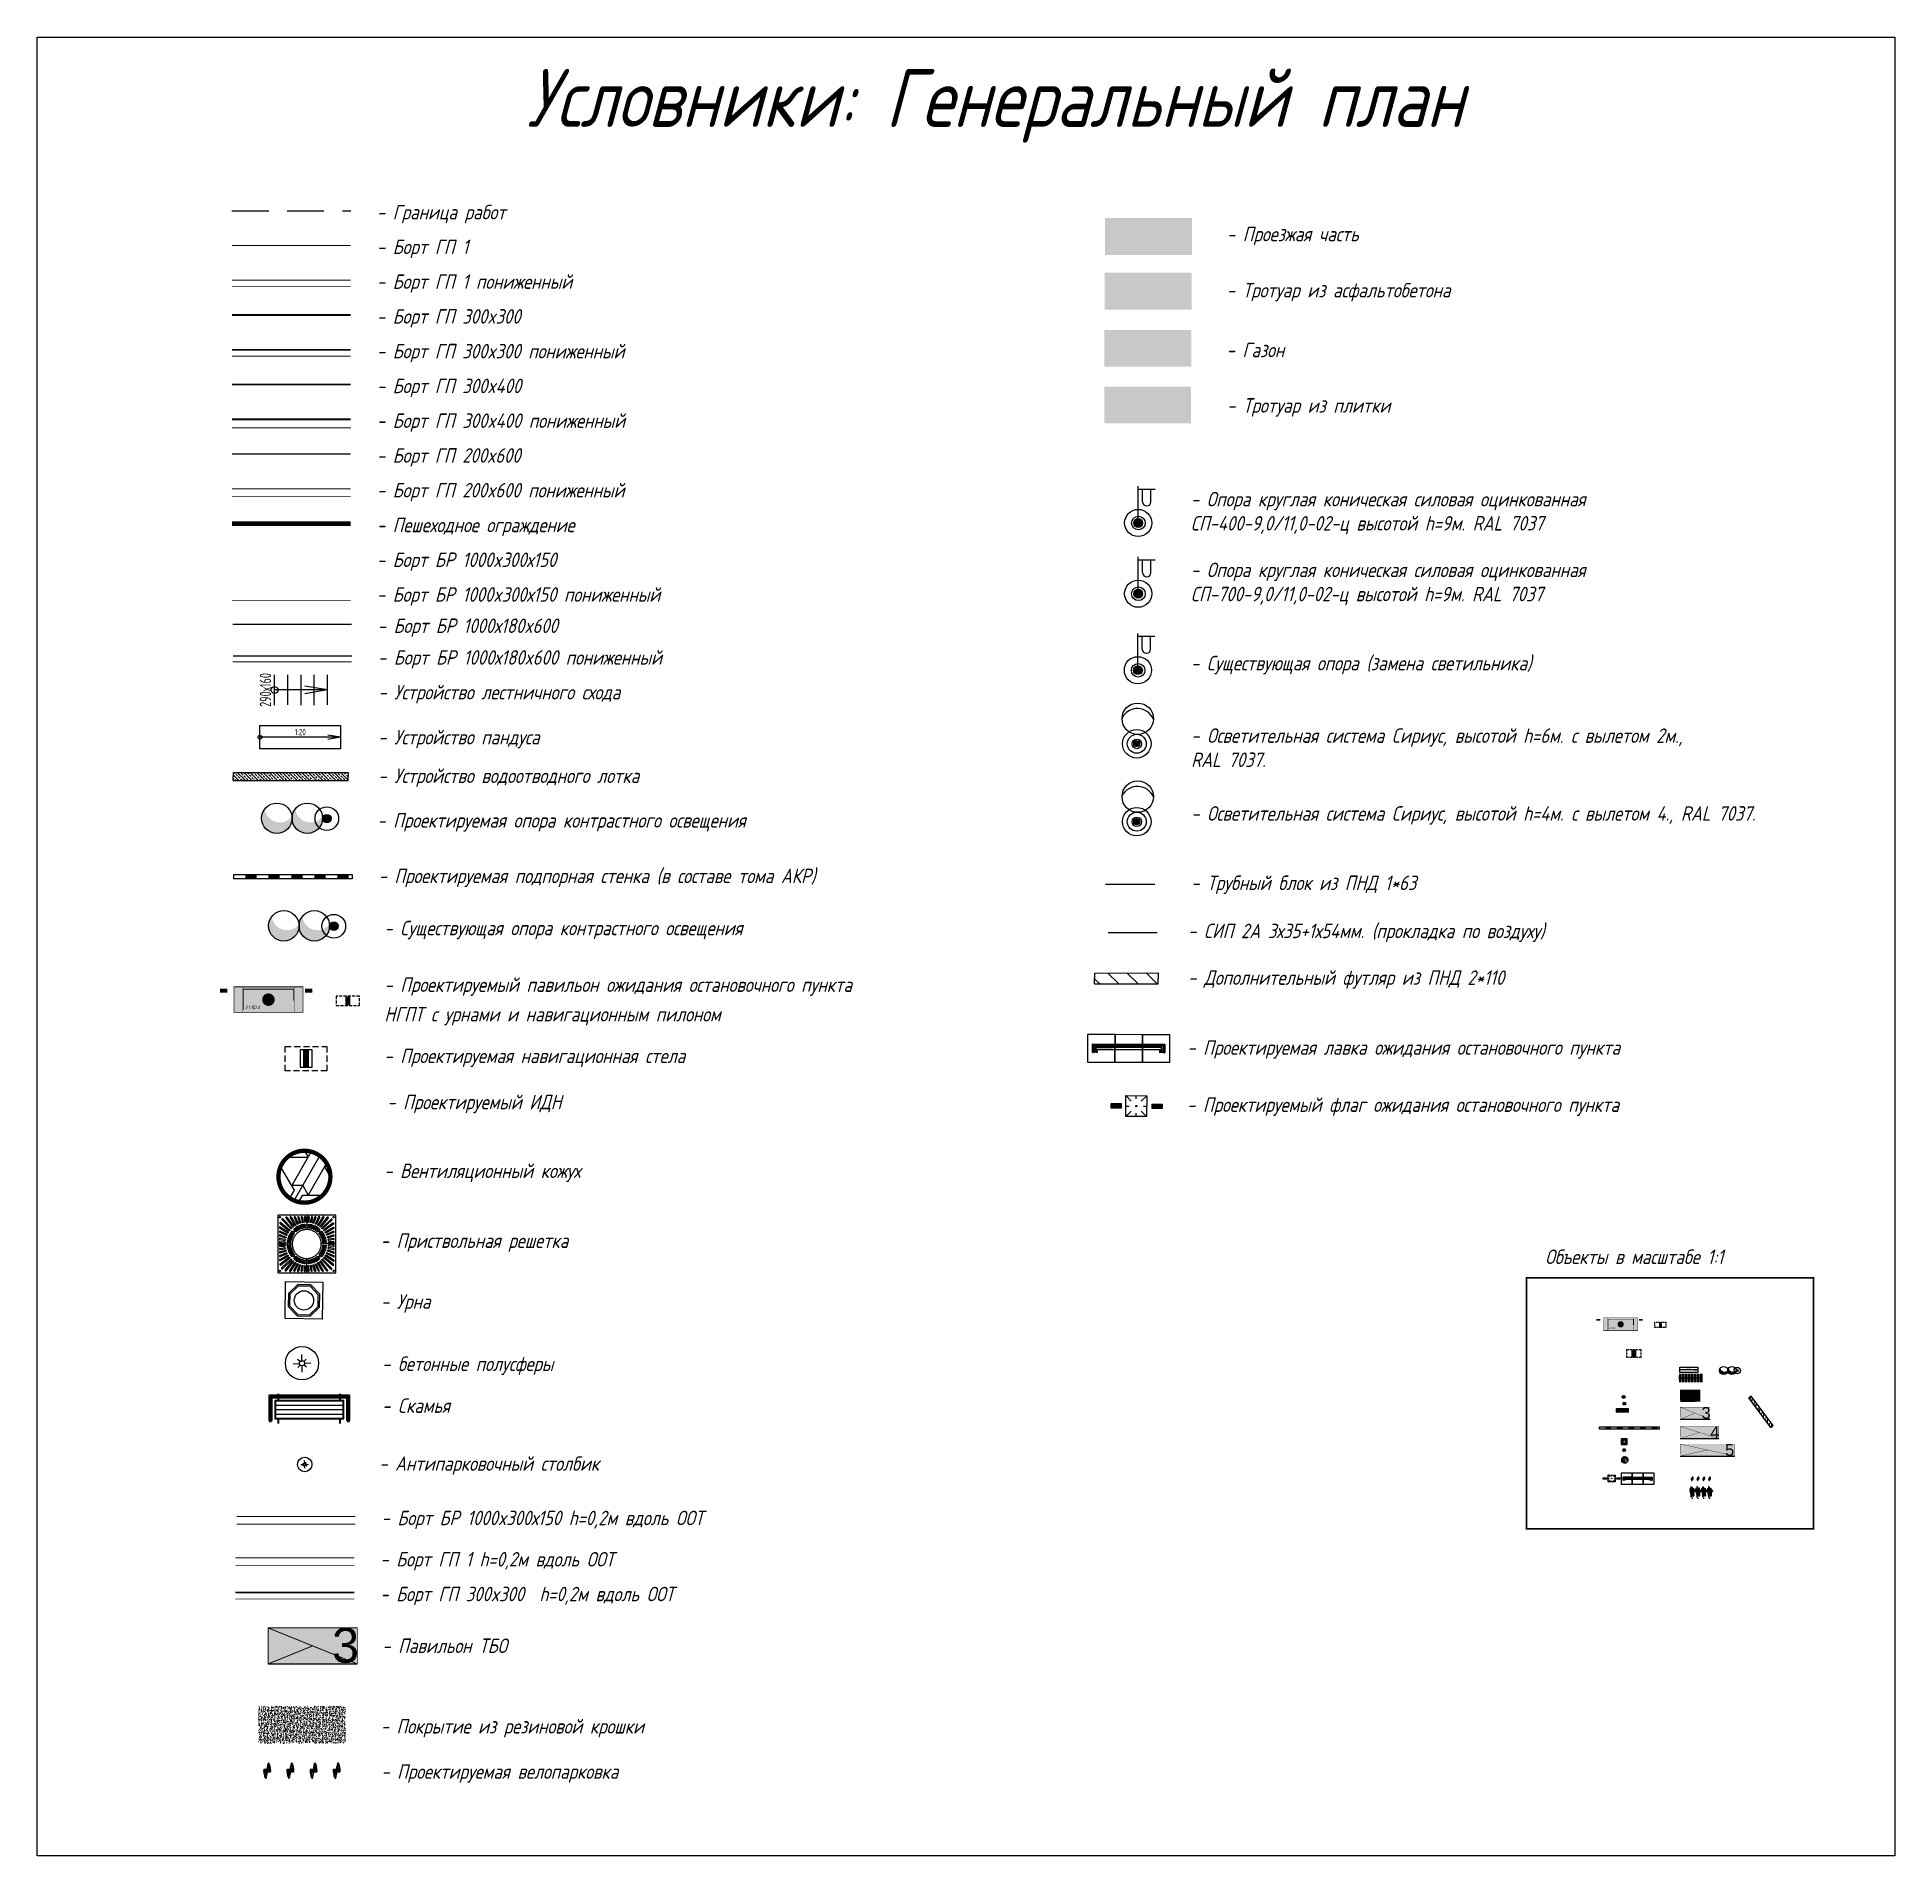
# Model space of a CAD drawing. Extents: x -2918 to -212, y 225 to 5715.
# Drawn here: x -897.4 to -576.9, y 735.2 to 1049.1 of the extents above; entities that cross this region are included whole.
import ezdxf
from ezdxf.enums import TextEntityAlignment as Align

# ---------------------------------------------------------------- set-up
doc = ezdxf.new("R2010")
doc.units = 0
for name, pattern in [('ACAD_ISO10W100', [18, 12, -3, 0, -3]), ('DASHED', [0.75, 0.5, -0.25]), ('JIS_02_2_0', [3, 2, -1]), ('LINK_СТАВРОПОЛЬСКАЯ_П_УСЛО', [0]), ('ШТРИХОВАЯ2', [9.525, 6.35, -3.175])]:
    doc.linetypes.add(name, pattern=pattern)
doc.layers.get('0').update_dxf_attribs({"linetype": 'CONTINUOUS'})
doc.layers.get('DEFPOINTS').update_dxf_attribs({"linetype": 'CONTINUOUS'})
for name, color, linetype in [('_ВИДОВОЙ_ЭКРАН', 254, 'CONTINUOUS'), ('_МАФ_ВЕНТ__КОЖУХ', 12, 'CONTINUOUS'), ('_ТИП_1__РЕМ__ЩМА_', 251, 'CONTINUOUS'), ('_ТИП_5__РЕМ__ТР_ИЗ_А_Б_', 41, 'CONTINUOUS'), ('_ТИП_7__ГАЗОН_', 80, 'CONTINUOUS'), ('_ТИП_8__РЕМ__ТР_ИЗ_ПЛИТКИ_', 171, 'CONTINUOUS'), ('БОРТ_ГП_1__300X150__ПОНИЖЕ', 220, 'CONTINUOUS'), ('БР_1000_300_150_ПОНИЖЕННЫЙ', 220, 'CONTINUOUS'), ('БР_100_300_150', 27, 'CONTINUOUS'), ('БР_100_300_150_ПОНИЖЕННЫЙ', 220, 'CONTINUOUS'), ('БР_600_180', 4, 'CONTINUOUS'), ('БР_600_180_ПОНИЖЕННЫЙ', 220, 'CONTINUOUS'), ('ВСПОМОГАТЕЛЬНЫЙ_СЛОЙ_В_БЛО', 7, 'CONTINUOUS'), ('ГАЗОН', 3, 'CONTINUOUS'), ('ГП1__300Х150_', 5, 'CONTINUOUS'), ('ГП_200_600', 4, 'CONTINUOUS'), ('ГП_300_300', 200, 'CONTINUOUS'), ('ГП_300_400', 16, 'CONTINUOUS'), ('ДВ_ГП_П_ГРАНИЦА_РАБОТ', 230, 'ШТРИХОВАЯ2'), ('ДВ_ГП_П_МАФ', 20, 'CONTINUOUS'), ('ДВ_ГП_П_НО_СВЕТИЛЬНИК', 1, 'CONTINUOUS'), ('ДВ_ГП_П_НО_СВЕТИЛЬНИК_КОНТ', 80, 'CONTINUOUS'), ('ДВ_ГП_П_НО_ФУТЛЯР', 180, 'CONTINUOUS'), ('ДВ_ГП_П_ПАВИЛЬОН_ООТ', 1, 'CONTINUOUS'), ('ДВ_ГП_П_ПС', 24, 'CONTINUOUS'), ('ДВ_ГП_П_СТЕЛА', 11, 'CONTINUOUS'), ('ДВ_ОФР_РАМКА', 7, 'CONTINUOUS'), ('ИОС1_ТРУБЫ', 5, 'CONTINUOUS'), ('ИОС_ОПОРА_КО_ВЫЛЕТ_4М_', 5, 'CONTINUOUS'), ('ИОС_ОПОРА_НО_400', 1, 'CONTINUOUS'), ('ИОС_ОПОРА_НО_700', 5, 'CONTINUOUS'), ('ИОТ3_ФУТЛЯР_110', 5, 'CONTINUOUS'), ('ЛЕСТНИЦЫ', 4, 'CONTINUOUS'), ('ПАНДУС', 7, 'CONTINUOUS'), ('ПРОТИВОПАРКОВОЧНЫЕ_БЕТОННЫ', 130, 'CONTINUOUS'), ('СИП_2А', 3, 'CONTINUOUS'), ('ЭН_ПНД_110_ФУТЛЯР', 5, 'CONTINUOUS')]:
    doc.layers.add(name, color=color, linetype=linetype)
doc.styles.add('$MORISSOT2_5', font='romans.shx', dxfattribs={"width": 0.8, "oblique": 15, "height": 2.5})
doc.styles.add('ISOCPEUR', font='isocpeur.ttf', dxfattribs={"width": 0.65})
doc.styles.get("Standard").update_dxf_attribs({"font": 'arial.ttf'})
doc.styles.add('ДВ', font='isocpeui.ttf', dxfattribs={"width": 0.8})
doc.styles.add('НО', font='isocpeur.ttf')
doc.linetypes.add('ОГРАЖДЕНИЕ1', pattern='A,6.35,-2.54,[133,ltypeshp.shx,S=2.54,R=0,X=-2.54,Y=0],-2.54,25.4', length=36.83)

msp = doc.modelspace()

# ---------------------------------------------------------------- texts
at = {"style": '$MORISSOT2_5', "oblique": 15, "width": 0.8}
for s, height, p in [('Условники: Генеральный план', 10, (-813, 1033.58)), ('- Граница работ', 2.5, (-838.83, 1017.63)), ('- Проезжая часть', 2.5, (-692.16, 1013.84)), ('- Борт ГП 1', 2.5, (-838.83, 1011.63)), ('- Борт ГП 1 пониженный', 2.5, (-838.83, 1005.63)), ('- Тротуар из асфальтобетона ', 2.5, (-692.2, 1004.15)), ('- Борт ГП 300x300', 2.5, (-838.83, 999.63)), ('- Борт ГП 300x300 пониженный', 2.5, (-838.83, 993.63)), ('- Газон', 2.5, (-692.23, 993.83)), ('- Борт ГП 300x400', 2.5, (-838.83, 987.63)), ('- Борт ГП 300x400 пониженный', 2.5, (-838.83, 981.63)), ('- Тротуар из плитки', 2.5, (-692.14, 984.26)), ('- Борт ГП 200x600', 2.5, (-838.83, 975.63)), ('- Борт ГП 200x600 пониженный', 2.5, (-838.83, 969.63)), ('- Пешеходное ограждение', 2.5, (-838.83, 963.63)), ('- Борт БР 1000x300х150', 2.5, (-838.83, 957.63)), ('- Борт БР 1000x300х150 пониженный', 2.5, (-838.83, 951.63)), ('- Борт БР 1000х180x600', 2.5, (-838.68, 946.24)), ('- Борт БР 1000х180x600 пониженный', 2.5, (-838.64, 940.77)), ('- Устройство лестничного схода', 2.5, (-838.58, 934.77)), ('- Устройство пандуса', 2.5, (-838.58, 927.01)), ('- Устройство водоотводного лотка', 2.5, (-838.57, 920.35)), ('- Проектируемая опора контрастного освещения', 2.5, (-838.75, 912.65)), ('- Проектируемая подпорная стенка (в составе тома АКР)', 2.5, (-838.54, 903.07)), ('- Существующая опора контрастного освещения', 2.5, (-837.54, 894.07)), ('- Проектируемый павильон ожидания остановочного пункта', 2.5, (-837.53, 884.29)), ('НГПТ с урнами и навигационным пилоном', 2.5, (-837.53, 879.19)), ('- Проектируемая лавка ожидания остановочного пункта', 2.5, (-699, 873.45)), ('- Проектируемая навигационная стела ', 2.5, (-837.53, 872.01)), ('- Проектируемый ИДН', 2.5, (-837.04, 864.04)), ('- Проектируемый флаг ожидания остановочного пункта', 2.5, (-699.04, 863.58)), ('- Вентиляционный кожух', 2.5, (-837.56, 852.17)), ('- Приствольная решетка', 2.5, (-838.17, 840.11)), ('Объекты в масштабе 1:1', 2.5, (-637.24, 837.33)), ('- Урна', 2.5, (-838.13, 829.61)), ('- бетонные полусферы', 2.5, (-837.93, 818.86)), ('- Скамья', 2.5, (-837.93, 811.64)), ('- Антипарковочный столбик', 2.5, (-838.43, 801.65)), ('- Борт БР 1000x300х150 h=0,2м вдоль ООТ', 2.5, (-838.02, 792.26)), ('- Борт ГП 1 h=0,2м вдоль ООТ', 2.5, (-838.23, 785.13)), ('- Борт ГП 300x300  h=0,2м вдоль ООТ', 2.5, (-838.23, 779.13)), ('- Павильон ТБО', 2.5, (-837.89, 770.2)), ('- Покрытие из резиновой крошки', 2.5, (-838.17, 756.3)), ('- Проектируемая велопарковка', 2.5, (-838.07, 748.49))]:
    msp.add_text(s, height=height, dxfattribs=at).set_placement(p)
at = {"linetype": 'CONTINUOUS', "style": '$MORISSOT2_5', "oblique": 15, "width": 0.8}
for s, p in [('- СИП 2А 3х35+1х54мм. (прокладка по воздуху)', (-698.86, 893.57)), ('- Дополнительный футляр из ПНД 2*110 ', (-698.86, 885.51))]:
    msp.add_text(s, height=2.5, dxfattribs=at).set_placement(p)
at = {"color": 7, "char_height": 2.5, "width": 92.59, "attachment_point": 1, "style": '$MORISSOT2_5'}
for s, insert in [('- О{\\C0;пора круглая коническая силовая оцинкованная СП-400-9,0/11,0-02-ц высотой h=9м. RAL 7037}', (-698.38, 970.59)), ('- О{\\C0;пора круглая коническая силовая оцинкованная СП-700-9,0/11,0-02-ц высотой h=9м. RAL 7037}', (-698.38, 958.38)), ('- Существующая опора (замена светильника)', (-698.38, 942.29)), ('{\\C7;- Осветительная система Сириус, высотой h=6м. с вылетом 2м., RAL 7037.}', (-698.33, 929.78)), ('{\\C7;- Осветительная система Сириус, высотой h=4м. с вылетом 4., RAL 7037.}', (-698.33, 916.35)), ('- Трубный блок из ПНД 1*63', (-698.33, 904.37))]:
    msp.add_mtext(s, dxfattribs=dict(at, insert=insert))

# ---------------------------------------------------------------- blocks, each defined once
blk = doc.blocks.new('АР_КРУЖОК_1_1')
at = {"color": 0, "linetype": 'BYBLOCK'}
blk.add_circle((0, 0), 75, dxfattribs=at)
blk = doc.blocks.new('*U271')
at = {"color": 0, "linetype": 'BYBLOCK'}
for q in [(-500, 85), (-500, -85)]:
    blk.add_line((0, 0), q, dxfattribs=at)
blk = doc.blocks.new('*U11')
at = {"color": 4, "linetype": 'BYBLOCK'}
blk.add_line((0, 0), (96, 653), dxfattribs=at)
at = {"color": 0, "linetype": 'BYBLOCK'}
for p, q in [((287, -42), (383, 611)), ((574, -85), (670, 568)), ((861, -127), (957, 526)), ((1148, -169), (1244, 483))]:
    blk.add_line(p, q, dxfattribs=at)
blk.add_lwpolyline([(1196, 157), (48, 326)], dxfattribs=at)
at = {"color": 4, "linetype": 'BYBLOCK', "rotation": 351.600349070872}
blk.add_blockref('АР_КРУЖОК_1_1', (48, 326), dxfattribs=at)
at = {"color": 0, "linetype": 'BYBLOCK', "rotation": 351.600349070872}
blk.add_blockref('*U271', (1196, 157), dxfattribs=at)
at = {"layer": '_ВИДОВОЙ_ЭКРАН', "color": 4, "ltscale": 20, "style": 'ISOCPEUR', "width": 0.65}
blk.add_attdef('УКЛОН', text='', height=250, rotation=81.6003, dxfattribs=at).set_placement((48, 326), align=Align.BOTTOM_CENTER)
blk = doc.blocks.new('*U10')
at = {"color": 0, "linetype": 'BYBLOCK'}
blk.add_lwpolyline([(0, 900), (3140, 900), (3140, 0), (0, 0)], close=True, dxfattribs=at)
blk.add_lwpolyline([(3140, 450), (0, 450)], dxfattribs=at)
for name, p in [('АР_КРУЖОК_1_1', (0, 450)), ('*U271', (3140, 450))]:
    blk.add_blockref(name, p, dxfattribs=at)
at = {"color": 0, "linetype": 'BYBLOCK', "ltscale": 20, "style": 'ISOCPEUR', "width": 0.65}
blk.add_attdef('УКЛОН', text='', height=250, dxfattribs=at).set_placement((1570, 450), align=Align.BOTTOM_CENTER)
blk = doc.blocks.new('*U16')
at = {"layer": 'ДВ_ГП_П_НО_СВЕТИЛЬНИК'}
h = blk.add_hatch(color=256, dxfattribs=at)
h.dxf.hatch_style = 1
h.paths.add_polyline_path([(0, -0.4, 1), (0, 0.4, 1)])
at = {"layer": 'ДВ_ГП_П_НО_СВЕТИЛЬНИК_КОНТ', "linetype": 'CONTINUOUS'}
for points in [[(-4.66, -1.39, 0.445586), (-3.25, 0.18, -0.671828), (-5.79, 0.9, 0.622756)], [(-1.82, -1.39, 0.445586), (-0.4, 0.18, -0.671828), (-2.94, 0.9, 0.622756)]]:
    blk.add_hatch(color=256, dxfattribs=at).paths.add_polyline_path(points)
at = {"layer": 'ДВ_ГП_П_НО_СВЕТИЛЬНИК', "linetype": 'CONTINUOUS'}
for radius in [1.1, 0.395]:
    blk.add_circle((0, 0), radius, dxfattribs=at)
at = {"layer": 'ДВ_ГП_П_НО_СВЕТИЛЬНИК_КОНТ'}
for centre in [(-4.66, 0.03), (-1.82, 0.03)]:
    blk.add_circle(centre, 1.42, dxfattribs=at)
at = {"style": 'НО', "flags": 5}
blk.add_attdef('ТИП', (3.38, -4.37), '', height=2.5, dxfattribs=at)
at = {"layer": 'ДВ_ГП_П_НО_ФУТЛЯР', "style": 'НО', "flags": 4}
blk.add_attdef('ФИДЕР', text='', height=2.5, rotation=360, dxfattribs=at).set_placement((1.51, 2.07), align=Align.RIGHT)
blk.add_attdef('НОМЕР', (1.51, 2.07), '', height=2.5, rotation=360, dxfattribs=at)
blk = doc.blocks.new('СУЩ_КОНТРАСТ')
at = {"layer": 'ДВ_ГП_П_НО_СВЕТИЛЬНИК'}
h = blk.add_hatch(color=251, dxfattribs=at)
h.dxf.hatch_style = 1
h.paths.add_polyline_path([(972.69, 32.59, 1), (972.69, 34.05, 1)])
at = {"layer": 'ДВ_ГП_П_НО_СВЕТИЛЬНИК_КОНТ', "linetype": 'CONTINUOUS'}
for points in [[(964.06, 30.74, 0.445586), (966.68, 33.66, -0.671828), (961.97, 34.99, 0.622756)], [(969.33, 30.74, 0.445586), (971.94, 33.66, -0.671828), (967.24, 34.99, 0.622756)]]:
    blk.add_hatch(color=251, dxfattribs=at).paths.add_polyline_path(points)
at = {"layer": 'ДВ_ГП_П_НО_СВЕТИЛЬНИК', "color": 251, "linetype": 'CONTINUOUS'}
for radius in [2.04, 0.731]:
    blk.add_circle((972.69, 33.32), radius, dxfattribs=at)
at = {"layer": 'ДВ_ГП_П_НО_СВЕТИЛЬНИК_КОНТ', "color": 251}
for centre in [(964.06, 33.38), (969.33, 33.38)]:
    blk.add_circle(centre, 2.63, dxfattribs=at)
blk = doc.blocks.new('*U18')
at = {"layer": 'ДВ_ГП_П_ПС', "linetype": 'CONTINUOUS'}
for points in [[(2, -0.4), (2, 0), (1, 0), (1, -0.4)], [(4, -0.4), (4, 0), (3, 0), (3, -0.4)], [(6, -0.4), (6, 0), (5, 0), (5, -0.4)], [(8, -0.4), (8, 0), (7, 0), (7, -0.4)], [(10, -0.4), (10, 0), (9, 0), (9, -0.4)]]:
    blk.add_hatch(color=256, dxfattribs=at).paths.add_polyline_path(points)
at = {"layer": 'ДВ_ГП_П_ПС'}
blk.add_lwpolyline([(10.3, -0.4), (0, -0.4), (0, 0), (10.3, 0)], close=True, dxfattribs=at)
blk = doc.blocks.new('ОГРАЖДЕНИЯ_ВЕНТИЛЯЦИОННЫХ_')
at = {"layer": '_МАФ_ВЕНТ__КОЖУХ'}
h = blk.add_hatch(dxfattribs=at)
h.set_pattern_fill('ESCHER', color=256, scale=0.05)
edge = h.paths.add_edge_path()
edge.add_arc((0, 0), 0.6, 0, 360)
at = {"layer": '_МАФ_ВЕНТ__КОЖУХ', "const_width": 0.1}
blk.add_lwpolyline([(0, -0.6, -1), (0, 0.6, -1)], format="xyb", close=True, dxfattribs=at)
blk = doc.blocks.new('*U45')
at = {"color": 150}
for p, q in [((-500, 500), (-500, 0)), ((0, 500), (-500, 500)), ((-474, 463), (-473, 465)), ((-473, 460), (-474, 463)), ((-473, 465), (-472, 468)), ((-472, 458), (-473, 460)), ((-472, 468), (-471, 470)), ((-471, 456), (-472, 458)), ((-471, 470), (-469, 471)), ((-469, 454), (-471, 456)), ((-469, 471), (-466, 472)), ((-466, 453), (-469, 454)), ((-466, 472), (-464, 473)), ((-464, 453), (-466, 453)), ((-464, 367), (-465, 364)), ((-465, 364), (-465, 362)), ((-465, 362), (-464, 359)), ((-464, 473), (-461, 472)), ((-461, 453), (-464, 453)), ((-463, 369), (-464, 367)), ((-464, 367), (-464, 367)), ((-464, 359), (-463, 357)), ((-461, 371), (-463, 369)), ((-463, 357), (-461, 355)), ((-461, 472), (-459, 471)), ((-459, 454), (-461, 453)), ((-459, 372), (-461, 371)), ((-461, 371), (-461, 371)), ((-461, 355), (-309, 229)), ((-459, 471), (-457, 470)), ((-457, 456), (-459, 454)), ((-456, 373), (-459, 372)), ((-457, 470), (-455, 468)), ((-455, 458), (-457, 456)), ((-453, 373), (-456, 373)), ((-455, 468), (-454, 465)), ((-454, 460), (-455, 458)), ((-454, 465), (-454, 463)), ((-454, 463), (-454, 460)), ((-451, 372), (-453, 373)), ((-448, 370), (-451, 372)), ((-448, 370), (-297, 245)), ((-430, 433), (-431, 430)), ((-431, 430), (-431, 427)), ((-431, 427), (-431, 425)), ((-431, 425), (-430, 422)), ((-429, 433), (-430, 433)), ((-430, 422), (-428, 420)), ((-429, 434), (-426, 436)), ((-429, 434), (-429, 433)), ((-428, 420), (-279, 265)), ((-423, 437), (-426, 436)), ((-421, 438), (-423, 437)), ((-418, 437), (-421, 438)), ((-416, 436), (-418, 437)), ((-414, 434), (-416, 436)), ((-414, 434), (-265, 279)), ((-362, 459), (-363, 457)), ((-363, 457), (-363, 454)), ((-363, 454), (-362, 451)), ((-361, 461), (-362, 459)), ((-362, 451), (-360, 449)), ((-357, 464), (-361, 461)), ((-360, 449), (-246, 296)), ((-357, 465), (-357, 464)), ((-356, 465), (-357, 465)), ((-354, 466), (-356, 465)), ((-351, 465), (-354, 466)), ((-349, 465), (-351, 465)), ((-346, 463), (-349, 465)), ((-344, 461), (-346, 463)), ((-344, 461), (-230, 308)), ((-286, 467), (-287, 464)), ((-287, 464), (-287, 462)), ((-287, 462), (-287, 459)), ((-287, 459), (-286, 457)), ((-285, 469), (-286, 467)), ((-286, 457), (-209, 323)), ((-280, 472), (-285, 469)), ((-280, 472), (-280, 472)), ((-277, 472), (-280, 472)), ((-275, 472), (-277, 472)), ((-272, 471), (-275, 472)), ((-270, 469), (-272, 471)), ((-268, 467), (-270, 469)), ((-268, 467), (-192, 334)), ((-217, 466), (-218, 463)), ((-218, 463), (-218, 461)), ((-218, 461), (-217, 458)), ((-216, 468), (-217, 466)), ((-217, 458), (-169, 346)), ((-214, 470), (-216, 468)), ((-209, 473), (-214, 470)), ((-206, 473), (-209, 473)), ((-207, 321), (-209, 323)), ((-205, 320), (-207, 321)), ((-204, 472), (-206, 473)), ((-202, 470), (-204, 472)), ((-200, 469), (-202, 470)), ((-198, 466), (-200, 469)), ((-198, 466), (-151, 354)), ((-194, 321), (-196, 319)), ((-193, 321), (-194, 321)), ((-194, 321), (-194, 321)), ((-192, 324), (-193, 321)), ((-192, 334), (-191, 331)), ((-191, 326), (-192, 324)), ((-191, 331), (-190, 329)), ((-190, 329), (-191, 326)), ((-167, 344), (-169, 346)), ((-166, 342), (-167, 344)), ((-163, 341), (-166, 342)), ((-161, 340), (-163, 341)), ((-158, 340), (-161, 340)), ((-157, 341), (-158, 340)), ((-154, 342), (-157, 341)), ((-154, 467), (-155, 465)), ((-155, 465), (-155, 462)), ((-155, 462), (-154, 460)), ((-152, 470), (-154, 467)), ((-154, 460), (-126, 363)), ((-153, 342), (-154, 342)), ((-154, 342), (-154, 342)), ((-152, 344), (-153, 342)), ((-150, 471), (-152, 470)), ((-150, 346), (-152, 344)), ((-151, 354), (-150, 352)), ((-145, 473), (-150, 471)), ((-150, 352), (-150, 349)), ((-150, 349), (-150, 346)), ((-143, 473), (-145, 473)), ((-140, 472), (-143, 473)), ((-138, 470), (-140, 472)), ((-136, 468), (-138, 470)), ((-135, 465), (-136, 468)), ((-135, 465), (-107, 370)), ((-109, 322), (-130, 314)), ((-125, 361), (-126, 363)), ((-124, 359), (-125, 361)), ((-121, 358), (-124, 359)), ((-119, 357), (-121, 358)), ((-116, 357), (-119, 357)), ((-115, 357), (-116, 357)), ((-112, 358), (-115, 357)), ((-111, 358), (-112, 358)), ((-112, 358), (-112, 358)), ((-109, 360), (-111, 358)), ((-108, 362), (-109, 360)), ((-88, 328), (-109, 322)), ((-107, 364), (-108, 362)), ((-107, 370), (-107, 367)), ((-107, 367), (-107, 364)), ((-95, 469), (-96, 466)), ((-96, 466), (-96, 464)), ((-96, 464), (-96, 461)), ((-96, 461), (-82, 376)), ((-93, 471), (-95, 469)), ((-91, 472), (-93, 471)), ((-90, 472), (-91, 472)), ((-85, 473), (-90, 472)), ((-90, 472), (-90, 472)), ((-66, 333), (-88, 328)), ((-85, 473), (-83, 472)), ((-80, 471), (-83, 472)), ((-81, 373), (-82, 376)), ((-80, 371), (-81, 373)), ((-79, 469), (-80, 471)), ((-78, 370), (-80, 371)), ((-77, 467), (-79, 469)), ((-76, 368), (-78, 370)), ((-76, 464), (-77, 467)), ((-76, 464), (-63, 380)), ((-73, 368), (-76, 368)), ((-72, 368), (-73, 368)), ((-71, 368), (-72, 368)), ((-69, 368), (-71, 368)), ((-68, 369), (-69, 368)), ((-69, 368), (-69, 368)), ((-66, 370), (-68, 369)), ((-64, 372), (-66, 370)), ((-44, 337), (-66, 333)), ((-63, 375), (-64, 372)), ((-63, 380), (-62, 377)), ((-62, 377), (-63, 375)), ((-41, 337), (-44, 337)), ((-32, 338), (-41, 337)), ((-41, 337), (-41, 337)), ((-39, 468), (-40, 465)), ((-40, 465), (-40, 463)), ((-40, 463), (-37, 383)), ((-37, 470), (-39, 468)), ((-35, 471), (-37, 470)), ((-36, 381), (-37, 383)), ((-35, 378), (-36, 381)), ((-33, 472), (-35, 471)), ((-33, 376), (-35, 378)), ((-31, 473), (-33, 472)), ((-31, 375), (-33, 376)), ((-32, 338), (-29, 338)), ((-28, 472), (-31, 473)), ((-29, 374), (-31, 375)), ((-26, 374), (-29, 374)), ((-29, 338), (-26, 337)), ((-26, 472), (-28, 472)), ((-24, 470), (-26, 472)), ((-24, 375), (-26, 374)), ((-26, 337), (-24, 336)), ((-23, 322), (-25, 320)), ((-22, 469), (-24, 470)), ((-21, 376), (-24, 375)), ((-24, 336), (-22, 334)), ((-22, 324), (-23, 322)), ((-21, 467), (-22, 469)), ((-22, 334), (-21, 332)), ((-21, 327), (-22, 324)), ((-20, 464), (-21, 467)), ((-19, 377), (-21, 376)), ((-21, 332), (-21, 329)), ((-21, 329), (-21, 327)), ((-20, 464), (-17, 384)), ((-18, 379), (-19, 377)), ((-17, 382), (-18, 379)), ((-17, 384), (-17, 382)), ((500, 500), (0, 500)), ((0, 500), (0, 250)), ((23, 464), (16, 384)), ((16, 382), (16, 384)), ((17, 379), (16, 382)), ((18, 377), (17, 379)), ((20, 376), (18, 377)), ((22, 374), (20, 376)), ((24, 374), (22, 374)), ((22, 331), (23, 333)), ((22, 328), (22, 331)), ((22, 326), (22, 328)), ((23, 324), (22, 326)), ((25, 469), (23, 467)), ((23, 467), (23, 464)), ((23, 333), (25, 335)), ((24, 321), (23, 324)), ((26, 374), (24, 374)), ((26, 320), (24, 321)), ((26, 471), (25, 469)), ((25, 335), (26, 336)), ((29, 473), (26, 471)), ((27, 374), (26, 374)), ((26, 336), (29, 337)), ((28, 374), (27, 374)), ((30, 375), (28, 374)), ((31, 474), (29, 473)), ((29, 337), (31, 338)), ((32, 376), (30, 375)), ((31, 474), (31, 474)), ((34, 474), (31, 474)), ((31, 338), (33, 338)), ((34, 378), (32, 376)), ((44, 337), (33, 338)), ((36, 473), (34, 474)), ((35, 381), (34, 378)), ((36, 383), (35, 381)), ((36, 473), (36, 473)), ((39, 472), (36, 473)), ((43, 463), (36, 383)), ((41, 470), (39, 472)), ((42, 468), (41, 470)), ((43, 465), (42, 468)), ((43, 463), (43, 465)), ((66, 333), (44, 337)), ((80, 465), (61, 380)), ((61, 377), (61, 380)), ((62, 375), (61, 377)), ((63, 372), (62, 375)), ((65, 370), (63, 372)), ((67, 369), (65, 370)), ((88, 328), (66, 333)), ((68, 369), (67, 369)), ((71, 368), (68, 369)), ((72, 368), (71, 368)), ((71, 368), (71, 368)), ((74, 369), (72, 368)), ((77, 370), (74, 369)), ((79, 372), (77, 370)), ((80, 374), (79, 372)), ((82, 470), (80, 468)), ((80, 468), (80, 465)), ((81, 376), (80, 374)), ((99, 461), (81, 376)), ((84, 472), (82, 470)), ((86, 473), (84, 472)), ((89, 474), (86, 473)), ((109, 322), (88, 328)), ((89, 474), (89, 474)), ((91, 473), (89, 474)), ((94, 473), (91, 473)), ((94, 472), (94, 473)), ((96, 471), (94, 472)), ((98, 469), (96, 471)), ((99, 466), (98, 469)), ((100, 464), (99, 466)), ((99, 461), (100, 464)), ((139, 466), (106, 370)), ((106, 367), (106, 370)), ((106, 365), (106, 367)), ((107, 362), (106, 365)), ((108, 360), (107, 362)), ((110, 358), (108, 360)), ((130, 314), (109, 322)), ((112, 358), (110, 358)), ((114, 357), (112, 358)), ((115, 357), (114, 357)), ((114, 357), (114, 357)), ((118, 357), (115, 357)), ((120, 358), (118, 357)), ((123, 359), (120, 358)), ((124, 361), (123, 359)), ((125, 364), (124, 361)), ((158, 460), (125, 364)), ((140, 469), (139, 466)), ((142, 471), (140, 469)), ((144, 473), (142, 471)), ((147, 474), (144, 473)), ((150, 474), (147, 474)), ((149, 352), (150, 355)), ((149, 349), (149, 352)), ((149, 347), (149, 349)), ((151, 345), (149, 347)), ((150, 474), (150, 474)), ((152, 473), (150, 474)), ((204, 467), (150, 355)), ((152, 343), (151, 345)), ((154, 472), (152, 473)), ((154, 342), (152, 343)), ((155, 472), (154, 472)), ((156, 341), (154, 342)), ((157, 470), (155, 472)), ((157, 341), (156, 341)), ((156, 341), (156, 341)), ((158, 468), (157, 470)), ((160, 340), (157, 341)), ((159, 465), (158, 468)), ((158, 460), (159, 463)), ((159, 463), (159, 465)), ((162, 341), (160, 340)), ((165, 342), (162, 341)), ((166, 344), (165, 342)), ((168, 346), (166, 344)), ((222, 459), (168, 346)), ((189, 329), (190, 332)), ((190, 327), (189, 329)), ((190, 332), (191, 334)), ((191, 324), (190, 327)), ((277, 468), (191, 334)), ((192, 322), (191, 324)), ((193, 321), (192, 322)), ((196, 320), (193, 321)), ((205, 469), (204, 467)), ((206, 322), (204, 320)), ((207, 471), (205, 469)), ((208, 324), (206, 322)), ((210, 473), (207, 471)), ((294, 457), (208, 324)), ((212, 473), (210, 473)), ((215, 473), (212, 473)), ((215, 473), (215, 473)), ((217, 472), (215, 473)), ((220, 471), (217, 472)), ((220, 471), (220, 471)), ((222, 469), (220, 471)), ((223, 467), (222, 469)), ((222, 459), (223, 461)), ((223, 464), (223, 467)), ((223, 461), (223, 464)), ((355, 461), (229, 309)), ((370, 448), (245, 297)), ((420, 428), (265, 279)), ((278, 470), (277, 468)), ((280, 472), (278, 470)), ((434, 414), (279, 265)), ((283, 473), (280, 472)), ((286, 473), (283, 473)), ((288, 473), (286, 473)), ((289, 473), (288, 473)), ((290, 472), (289, 473)), ((293, 470), (290, 472)), ((293, 470), (293, 470)), ((294, 468), (293, 470)), ((295, 465), (294, 468)), ((294, 457), (295, 460)), ((295, 463), (295, 465)), ((295, 460), (295, 463)), ((449, 360), (296, 246)), ((461, 344), (308, 230)), ((357, 463), (355, 461)), ((359, 464), (357, 463)), ((362, 465), (359, 464)), ((364, 465), (362, 465)), ((367, 464), (364, 465)), ((367, 464), (367, 464)), ((369, 463), (367, 464)), ((371, 461), (369, 463)), ((370, 448), (372, 451)), ((371, 461), (371, 461)), ((372, 459), (371, 461)), ((373, 456), (372, 459)), ((372, 451), (373, 453)), ((373, 453), (373, 456)), ((422, 430), (420, 428)), ((425, 431), (422, 430)), ((427, 431), (425, 431)), ((430, 431), (427, 431)), ((433, 430), (430, 431)), ((433, 429), (433, 430)), ((434, 429), (433, 429)), ((434, 429), (436, 426)), ((434, 414), (436, 416)), ((437, 423), (436, 426)), ((436, 416), (437, 418)), ((438, 421), (437, 423)), ((437, 418), (438, 421)), ((451, 362), (449, 360)), ((454, 363), (451, 362)), ((453, 466), (454, 469)), ((453, 464), (453, 466)), ((453, 461), (453, 464)), ((454, 459), (453, 461)), ((454, 469), (456, 471)), ((456, 457), (454, 459)), ((457, 363), (454, 363)), ((456, 471), (458, 472)), ((458, 455), (456, 457)), ((459, 362), (457, 363)), ((458, 472), (460, 473)), ((460, 454), (458, 455)), ((461, 361), (459, 362)), ((460, 473), (463, 474)), ((463, 454), (460, 454)), ((464, 357), (461, 361)), ((461, 344), (463, 346)), ((463, 474), (465, 473)), ((465, 454), (463, 454)), ((463, 346), (465, 349)), ((465, 357), (464, 357)), ((465, 473), (468, 472)), ((468, 455), (465, 454)), ((465, 356), (465, 357)), ((466, 354), (465, 356)), ((465, 351), (466, 354)), ((465, 349), (465, 351)), ((468, 472), (470, 471)), ((470, 457), (468, 455)), ((470, 471), (471, 469)), ((471, 459), (470, 457)), ((471, 469), (472, 466)), ((472, 461), (471, 459)), ((472, 466), (473, 464)), ((473, 464), (472, 461)), ((500, 0), (500, 500)), ((-473, 152), (-474, 150)), ((-474, 150), (-474, 147)), ((-474, 150), (-474, 150)), ((-474, 147), (-473, 144)), ((-473, 91), (-474, 89)), ((-474, 89), (-473, 86)), ((-474, 89), (-474, 89)), ((-473, 36), (-474, 34)), ((-474, 34), (-474, 31)), ((-474, 31), (-473, 29)), ((-474, 31), (-474, 31)), ((-472, 290), (-473, 289)), ((-473, 289), (-473, 288)), ((-473, 288), (-473, 286)), ((-473, 286), (-473, 283)), ((-473, 283), (-472, 280)), ((-472, 217), (-473, 215)), ((-473, 215), (-473, 212)), ((-473, 215), (-473, 215)), ((-473, 212), (-473, 210)), ((-473, 210), (-471, 207)), ((-472, 154), (-473, 152)), ((-473, 144), (-471, 142)), ((-473, 94), (-473, 91)), ((-472, 94), (-473, 94)), ((-473, 86), (-472, 84)), ((-472, 39), (-473, 36)), ((-473, 36), (-473, 36)), ((-473, 29), (-471, 26)), ((-470, 293), (-472, 290)), ((-472, 280), (-470, 278)), ((-471, 220), (-472, 217)), ((-470, 157), (-472, 155)), ((-472, 155), (-472, 154)), ((-471, 96), (-472, 94)), ((-472, 84), (-470, 82)), ((-470, 41), (-472, 39)), ((-469, 222), (-471, 220)), ((-471, 220), (-471, 220)), ((-471, 207), (-469, 205)), ((-471, 142), (-469, 140)), ((-469, 98), (-471, 96)), ((-471, 26), (-469, 25)), ((-468, 294), (-470, 293)), ((-470, 293), (-470, 293)), ((-470, 278), (-468, 277)), ((-468, 158), (-470, 157)), ((-470, 82), (-468, 80)), ((-468, 42), (-470, 41)), ((-467, 223), (-469, 222)), ((-469, 205), (-467, 204)), ((-469, 140), (-466, 139)), ((-466, 99), (-469, 98)), ((-469, 25), (-467, 23)), ((-465, 295), (-468, 294)), ((-468, 277), (-334, 191)), ((-465, 159), (-468, 158)), ((-468, 80), (-465, 80)), ((-465, 43), (-468, 42)), ((-464, 223), (-467, 223)), ((-467, 204), (-355, 150)), ((-467, 23), (-464, 23)), ((-466, 139), (-370, 106)), ((-464, 100), (-466, 99)), ((-463, 295), (-465, 295)), ((-463, 159), (-465, 159)), ((-465, 80), (-380, 61)), ((-463, 43), (-465, 43)), ((-461, 223), (-464, 223)), ((-461, 99), (-464, 100)), ((-464, 23), (-384, 16)), ((-460, 295), (-463, 295)), ((-460, 158), (-463, 159)), ((-463, 43), (-383, 36)), ((-459, 222), (-461, 223)), ((-461, 99), (-376, 81)), ((-457, 294), (-460, 295)), ((-460, 158), (-364, 125)), ((-459, 222), (-346, 168)), ((-457, 294), (-324, 208)), ((-382, 16), (-384, 16)), ((-383, 36), (-381, 35)), ((-379, 17), (-382, 16)), ((-381, 35), (-378, 34)), ((-377, 61), (-380, 61)), ((-377, 18), (-379, 17)), ((-378, 34), (-376, 32)), ((-375, 62), (-377, 61)), ((-376, 20), (-377, 18)), ((-376, 81), (-374, 80)), ((-376, 32), (-375, 30)), ((-374, 22), (-376, 20)), ((-372, 63), (-375, 62)), ((-375, 30), (-374, 28)), ((-374, 80), (-372, 79)), ((-374, 28), (-374, 27)), ((-374, 27), (-374, 26)), ((-374, 26), (-374, 24)), ((-374, 24), (-374, 22)), ((-372, 79), (-370, 77)), ((-370, 65), (-372, 63)), ((-367, 106), (-370, 106)), ((-370, 77), (-369, 74)), ((-369, 67), (-370, 65)), ((-369, 74), (-368, 72)), ((-368, 71), (-369, 68)), ((-369, 68), (-369, 67)), ((-368, 72), (-368, 71)), ((-368, 71), (-368, 71)), ((-365, 106), (-367, 106)), ((-362, 107), (-365, 106)), ((-364, 125), (-361, 124)), ((-360, 108), (-362, 107)), ((-361, 124), (-359, 123)), ((-358, 110), (-360, 108)), ((-359, 123), (-358, 120)), ((-358, 120), (-357, 118)), ((-357, 114), (-358, 112)), ((-358, 112), (-358, 110)), ((-357, 118), (-357, 115)), ((-357, 115), (-357, 114)), ((-357, 114), (-357, 114)), ((-352, 149), (-355, 150)), ((-349, 149), (-352, 149)), ((-347, 149), (-349, 149)), ((-345, 151), (-347, 149)), ((-346, 168), (-344, 166)), ((-343, 152), (-345, 151)), ((-344, 166), (-342, 165)), ((-342, 154), (-343, 152)), ((-342, 165), (-341, 162)), ((-341, 156), (-342, 154)), ((-341, 162), (-340, 160)), ((-340, 160), (-341, 157)), ((-341, 157), (-341, 156)), ((-341, 156), (-341, 156)), ((-337, 44), (-338, 33)), ((-338, 31), (-338, 33)), ((-337, 29), (-338, 31)), ((-333, 66), (-337, 44)), ((-336, 26), (-337, 29)), ((-335, 25), (-336, 26)), ((-333, 23), (-335, 25)), ((-332, 190), (-334, 191)), ((-328, 88), (-333, 66)), ((-331, 22), (-333, 23)), ((-329, 189), (-332, 190)), ((-328, 22), (-331, 22)), ((-327, 190), (-329, 189)), ((-322, 109), (-328, 88)), ((-326, 22), (-328, 22)), ((-324, 191), (-327, 190)), ((-324, 23), (-326, 22)), ((-324, 208), (-322, 206)), ((-322, 192), (-324, 191)), ((-321, 24), (-324, 23)), ((-322, 206), (-320, 204)), ((-321, 193), (-322, 192)), ((-314, 130), (-322, 109)), ((-320, 196), (-321, 193)), ((-320, 26), (-321, 24)), ((-320, 204), (-319, 202)), ((-319, 197), (-320, 196)), ((-320, 196), (-320, 196)), ((-319, 28), (-320, 26)), ((-319, 202), (-319, 199)), ((-319, 199), (-319, 197)), ((-317, 42), (-319, 28)), ((-314, 62), (-317, 42)), ((-305, 150), (-314, 130)), ((-309, 83), (-314, 62)), ((-307, 228), (-309, 229)), ((-303, 103), (-309, 83)), ((-304, 227), (-307, 228)), ((-294, 170), (-305, 150)), ((-302, 227), (-304, 227)), ((-296, 122), (-303, 103)), ((-299, 228), (-302, 227)), ((-297, 229), (-299, 228)), ((-297, 39), (-298, 29)), ((-298, 27), (-298, 29)), ((-297, 24), (-298, 27)), ((-297, 245), (-295, 243)), ((-296, 230), (-297, 229)), ((-294, 58), (-297, 39)), ((-296, 22), (-297, 24)), ((-294, 232), (-296, 230)), ((-287, 142), (-296, 122)), ((-294, 20), (-296, 22)), ((-295, 243), (-294, 241)), ((-294, 241), (-293, 238)), ((-293, 236), (-294, 233)), ((-294, 233), (-294, 232)), ((-294, 232), (-294, 232)), ((-283, 189), (-294, 170)), ((-290, 78), (-294, 58)), ((-292, 19), (-294, 20)), ((-293, 238), (-293, 236)), ((-289, 18), (-292, 19)), ((-284, 96), (-290, 78)), ((-287, 19), (-289, 18)), ((-277, 160), (-287, 142)), ((-284, 19), (-287, 19)), ((-277, 115), (-284, 96)), ((-282, 21), (-284, 19)), ((-270, 207), (-283, 189)), ((-280, 23), (-282, 21)), ((-279, 25), (-280, 23)), ((-277, 263), (-279, 265)), ((-278, 27), (-279, 25)), ((-275, 55), (-278, 37)), ((-278, 37), (-278, 27)), ((-275, 262), (-277, 263)), ((-266, 178), (-277, 160)), ((-269, 133), (-277, 115)), ((-272, 262), (-275, 262)), ((-270, 72), (-275, 55)), ((-270, 262), (-272, 262)), ((-267, 263), (-270, 262)), ((-268, 209), (-270, 207)), ((-265, 90), (-270, 72)), ((-260, 150), (-269, 133)), ((-262, 217), (-268, 210)), ((-268, 210), (-268, 209)), ((-266, 264), (-267, 263)), ((-265, 265), (-266, 264)), ((-254, 195), (-266, 178)), ((-265, 279), (-264, 277)), ((-264, 266), (-265, 265)), ((-265, 265), (-265, 265)), ((-259, 107), (-265, 90)), ((-264, 277), (-263, 274)), ((-263, 269), (-264, 267)), ((-264, 267), (-264, 266)), ((-263, 274), (-262, 272)), ((-262, 272), (-263, 269)), ((-262, 217), (-260, 219)), ((-260, 219), (-257, 220)), ((-249, 167), (-260, 150)), ((-251, 124), (-259, 107)), ((-257, 220), (-255, 220)), ((-255, 220), (-252, 220)), ((-246, 204), (-254, 195)), ((-252, 220), (-250, 220)), ((-242, 140), (-251, 124)), ((-250, 220), (-247, 218)), ((-249, 21), (-250, 10)), ((-250, 10), (-250, 0)), ((-238, 183), (-249, 167)), ((-248, 31), (-249, 21)), ((-246, 42), (-248, 31)), ((-247, 218), (-246, 216)), ((-244, 294), (-246, 296)), ((-246, 216), (-244, 214)), ((-245, 206), (-246, 204)), ((-244, 52), (-246, 42)), ((-244, 209), (-245, 206)), ((-242, 293), (-244, 294)), ((-244, 214), (-244, 212)), ((-244, 212), (-244, 209)), ((-242, 62), (-244, 52)), ((-239, 292), (-242, 293)), ((-233, 156), (-242, 140)), ((-239, 72), (-242, 62)), ((-237, 292), (-239, 292)), ((-236, 82), (-239, 72)), ((-232, 190), (-238, 183)), ((-234, 293), (-237, 292)), ((-232, 92), (-236, 82)), ((-233, 294), (-234, 293)), ((-231, 295), (-233, 294)), ((-222, 170), (-233, 156)), ((-230, 192), (-232, 190)), ((-228, 102), (-232, 92)), ((-230, 296), (-231, 295)), ((-231, 295), (-231, 295)), ((-230, 308), (-229, 306)), ((-229, 298), (-230, 296)), ((-228, 193), (-230, 192)), ((-229, 306), (-228, 304)), ((-228, 301), (-229, 298)), ((-228, 304), (-228, 301)), ((-224, 111), (-228, 102)), ((-227, 220), (-226, 222)), ((-227, 217), (-227, 220)), ((-227, 214), (-227, 217)), ((-226, 212), (-227, 214)), ((-225, 194), (-228, 193)), ((-226, 222), (-225, 224)), ((-224, 210), (-226, 212)), ((-225, 224), (-223, 226)), ((-222, 194), (-225, 194)), ((-222, 209), (-224, 210)), ((-219, 120), (-224, 111)), ((-223, 226), (-220, 227)), ((-219, 208), (-222, 209)), ((-220, 193), (-222, 194)), ((-216, 178), (-222, 170)), ((-220, 227), (-218, 227)), ((-218, 192), (-220, 193)), ((-219, 257), (-218, 259)), ((-219, 254), (-219, 257)), ((-219, 252), (-219, 254)), ((-218, 250), (-219, 252)), ((-217, 208), (-219, 208)), ((-214, 129), (-219, 120)), ((-218, 259), (-217, 261)), ((-217, 248), (-218, 250)), ((-218, 227), (-215, 227)), ((-218, 192), (-216, 190)), ((-217, 261), (-216, 263)), ((-215, 246), (-217, 248)), ((-214, 208), (-217, 208)), ((-207, 270), (-216, 263)), ((-215, 187), (-216, 190)), ((-216, 178), (-215, 180)), ((-213, 245), (-215, 246)), ((-215, 227), (-213, 226)), ((-214, 185), (-215, 187)), ((-215, 180), (-214, 182)), ((-212, 209), (-214, 208)), ((-214, 182), (-214, 185)), ((-208, 138), (-214, 129)), ((-210, 244), (-213, 245)), ((-213, 226), (-211, 225)), ((-210, 211), (-212, 209)), ((-211, 225), (-209, 223)), ((-208, 245), (-210, 244)), ((-208, 213), (-210, 211)), ((-209, 223), (-208, 221)), ((-205, 245), (-208, 245)), ((-208, 221), (-207, 218)), ((-207, 216), (-208, 213)), ((-202, 147), (-208, 138)), ((-189, 283), (-207, 270)), ((-207, 216), (-207, 218)), ((-203, 319), (-205, 320)), ((-195, 254), (-205, 245)), ((-200, 318), (-203, 319)), ((-196, 155), (-202, 147)), ((-198, 319), (-200, 318)), ((-196, 319), (-198, 319)), ((-189, 163), (-196, 155)), ((-178, 266), (-195, 254)), ((-194, 225), (-193, 227)), ((-194, 222), (-194, 225)), ((-193, 220), (-194, 222)), ((-193, 227), (-192, 230)), ((-192, 218), (-193, 220)), ((-192, 230), (-190, 232)), ((-190, 216), (-192, 218)), ((-183, 238), (-190, 232)), ((-187, 215), (-190, 216)), ((-170, 294), (-189, 283)), ((-182, 171), (-189, 163)), ((-185, 214), (-187, 215)), ((-182, 214), (-185, 214)), ((-167, 249), (-183, 238)), ((-180, 215), (-182, 214)), ((-175, 179), (-182, 171)), ((-178, 216), (-180, 215)), ((-160, 277), (-178, 266)), ((-170, 222), (-178, 216)), ((-167, 186), (-175, 179)), ((-150, 305), (-170, 294)), ((-156, 233), (-170, 222)), ((-150, 260), (-167, 249)), ((-159, 193), (-167, 186)), ((-142, 287), (-160, 277)), ((-151, 199), (-159, 193)), ((-140, 242), (-156, 233)), ((-143, 205), (-151, 199)), ((-130, 314), (-150, 305)), ((-133, 269), (-150, 260)), ((-134, 211), (-143, 205)), ((-122, 296), (-142, 287)), ((-124, 251), (-140, 242)), ((-125, 216), (-134, 211)), ((-115, 277), (-133, 269)), ((-116, 222), (-125, 216)), ((-107, 259), (-124, 251)), ((-103, 303), (-122, 296)), ((-106, 226), (-116, 222)), ((-96, 284), (-115, 277)), ((-90, 265), (-107, 259)), ((-97, 230), (-106, 226)), ((-83, 309), (-103, 303)), ((-87, 234), (-97, 230)), ((-78, 290), (-96, 284)), ((-72, 270), (-90, 265)), ((-77, 238), (-87, 234)), ((-62, 314), (-83, 309)), ((-58, 294), (-78, 290)), ((-67, 241), (-77, 238)), ((-55, 275), (-72, 270)), ((-57, 243), (-67, 241)), ((-42, 317), (-62, 314)), ((-39, 297), (-58, 294)), ((-47, 246), (-57, 243)), ((-37, 278), (-55, 275)), ((-37, 247), (-47, 246)), ((-30, 318), (-42, 317)), ((-29, 298), (-39, 297)), ((-27, 278), (-37, 278)), ((-26, 249), (-37, 247)), ((-27, 319), (-30, 318)), ((-27, 298), (-29, 298)), ((-25, 320), (-27, 319)), ((-24, 297), (-27, 298)), ((-27, 278), (-25, 279)), ((-16, 249), (-26, 249)), ((-25, 279), (-23, 280)), ((-22, 296), (-24, 297)), ((-23, 280), (-21, 282)), ((-20, 294), (-22, 296)), ((-21, 282), (-19, 284)), ((-19, 292), (-20, 294)), ((-18, 289), (-19, 292)), ((-19, 287), (-18, 289)), ((-19, 284), (-19, 287)), ((-5, 250), (-16, 249)), ((0, 250), (-5, 250)), ((10, 250), (0, 250)), ((0, 250), (0, 250)), ((21, 249), (10, 250)), ((18, 289), (19, 292)), ((19, 287), (18, 289)), ((19, 292), (20, 294)), ((19, 284), (19, 287)), ((21, 282), (19, 284)), ((20, 294), (22, 296)), ((23, 280), (21, 282)), ((31, 248), (21, 249)), ((22, 296), (24, 297)), ((25, 279), (23, 280)), ((24, 297), (27, 298)), ((27, 278), (25, 279)), ((28, 319), (26, 320)), ((27, 298), (29, 298)), ((37, 278), (27, 278)), ((42, 317), (28, 319)), ((39, 297), (29, 298)), ((42, 246), (31, 248)), ((55, 275), (37, 278)), ((58, 294), (39, 297)), ((62, 314), (42, 317)), ((52, 244), (42, 246)), ((62, 242), (52, 244)), ((72, 270), (55, 275)), ((78, 290), (58, 294)), ((83, 309), (62, 314)), ((72, 239), (62, 242)), ((90, 265), (72, 270)), ((82, 236), (72, 239)), ((96, 284), (78, 290)), ((92, 232), (82, 236)), ((103, 303), (83, 309)), ((107, 259), (90, 265)), ((102, 228), (92, 232)), ((115, 277), (96, 284)), ((111, 224), (102, 228)), ((122, 296), (103, 303)), ((124, 251), (107, 259)), ((120, 219), (111, 224)), ((133, 269), (115, 277)), ((129, 214), (120, 219)), ((142, 287), (122, 296)), ((140, 242), (124, 251)), ((138, 208), (129, 214)), ((150, 305), (130, 314)), ((150, 260), (133, 269)), ((147, 202), (138, 208)), ((156, 233), (140, 242)), ((160, 277), (142, 287)), ((155, 196), (147, 202)), ((170, 294), (150, 305)), ((167, 249), (150, 260)), ((163, 189), (155, 196)), ((170, 222), (156, 233)), ((178, 266), (160, 277)), ((171, 182), (163, 189)), ((183, 238), (167, 249)), ((189, 283), (170, 294)), ((178, 216), (170, 222)), ((179, 175), (171, 182)), ((195, 254), (178, 266)), ((178, 216), (180, 215)), ((186, 167), (179, 175)), ((180, 215), (182, 214)), ((182, 214), (185, 214)), ((190, 232), (183, 238)), ((185, 214), (187, 215)), ((193, 159), (186, 167)), ((187, 215), (190, 216)), ((207, 270), (189, 283)), ((192, 230), (190, 232)), ((192, 218), (190, 216)), ((193, 227), (192, 230)), ((192, 218), (193, 220)), ((194, 225), (193, 227)), ((193, 220), (194, 222)), ((199, 151), (193, 159)), ((194, 222), (194, 225)), ((204, 246), (195, 254)), ((197, 319), (196, 320)), ((196, 320), (196, 320)), ((199, 319), (197, 319)), ((202, 319), (199, 319)), ((205, 143), (199, 151)), ((204, 320), (202, 319)), ((206, 245), (204, 246)), ((211, 134), (205, 143)), ((209, 244), (206, 245)), ((209, 268), (207, 270)), ((208, 219), (209, 222)), ((208, 217), (208, 219)), ((208, 214), (208, 217)), ((209, 212), (208, 214)), ((210, 268), (209, 268)), ((212, 244), (209, 244)), ((209, 222), (210, 224)), ((211, 210), (209, 212)), ((217, 262), (210, 268)), ((210, 224), (212, 226)), ((213, 208), (211, 210)), ((216, 125), (211, 134)), ((214, 244), (212, 244)), ((212, 226), (214, 227)), ((216, 207), (213, 208)), ((216, 246), (214, 244)), ((214, 227), (217, 227)), ((214, 185), (215, 187)), ((214, 182), (214, 185)), ((215, 180), (214, 182)), ((215, 187), (216, 190)), ((216, 178), (215, 180)), ((218, 247), (216, 246)), ((216, 207), (218, 207)), ((216, 190), (218, 192)), ((222, 170), (216, 178)), ((222, 116), (216, 125)), ((217, 262), (219, 260)), ((217, 227), (220, 227)), ((220, 250), (218, 247)), ((221, 208), (218, 207)), ((218, 192), (220, 193)), ((219, 260), (220, 257)), ((220, 257), (220, 255)), ((220, 255), (220, 252)), ((220, 252), (220, 250)), ((220, 227), (222, 226)), ((220, 193), (222, 194)), ((223, 209), (221, 208)), ((222, 226), (224, 225)), ((222, 194), (225, 194)), ((233, 156), (222, 170)), ((226, 106), (222, 116)), ((225, 211), (223, 209)), ((224, 225), (226, 223)), ((226, 213), (225, 211)), ((225, 194), (227, 193)), ((226, 223), (227, 220)), ((227, 215), (226, 213)), ((230, 97), (226, 106)), ((227, 304), (228, 307)), ((227, 302), (227, 304)), ((228, 299), (227, 302)), ((227, 220), (227, 218)), ((227, 218), (227, 215)), ((228, 307), (229, 309)), ((229, 297), (228, 299)), ((227, 193), (230, 192)), ((230, 296), (229, 297)), ((232, 294), (230, 296)), ((230, 192), (232, 190)), ((234, 87), (230, 97)), ((233, 294), (232, 294)), ((232, 294), (232, 294)), ((238, 183), (232, 190)), ((236, 293), (233, 294)), ((242, 140), (233, 156)), ((238, 77), (234, 87)), ((238, 293), (236, 293)), ((241, 294), (238, 293)), ((249, 167), (238, 183)), ((241, 67), (238, 77)), ((243, 295), (241, 294)), ((243, 57), (241, 67)), ((251, 124), (242, 140)), ((245, 297), (243, 295)), ((246, 47), (243, 57)), ((244, 210), (245, 213)), ((245, 208), (244, 210)), ((245, 213), (246, 215)), ((245, 205), (245, 208)), ((254, 195), (245, 205)), ((246, 215), (248, 217)), ((247, 37), (246, 47)), ((249, 26), (247, 37)), ((248, 217), (250, 218)), ((260, 150), (249, 167)), ((249, 16), (249, 26)), ((250, 5), (249, 16)), ((250, 218), (252, 219)), ((250, 0), (250, 5)), ((259, 107), (251, 124)), ((252, 219), (254, 219)), ((254, 219), (257, 219)), ((266, 178), (254, 195)), ((257, 219), (259, 218)), ((259, 218), (261, 217)), ((265, 90), (259, 107)), ((269, 133), (260, 150)), ((261, 217), (263, 216)), ((262, 275), (263, 277)), ((262, 272), (262, 275)), ((262, 270), (262, 272)), ((263, 267), (262, 270)), ((263, 277), (265, 279)), ((264, 266), (263, 267)), ((270, 207), (263, 216)), ((265, 265), (264, 266)), ((266, 264), (265, 265)), ((265, 265), (265, 265)), ((270, 72), (265, 90)), ((267, 264), (266, 264)), ((277, 160), (266, 178)), ((269, 263), (267, 264)), ((272, 262), (269, 263)), ((277, 115), (269, 133)), ((283, 189), (270, 207)), ((275, 55), (270, 72)), ((274, 263), (272, 262)), ((277, 264), (274, 263)), ((278, 37), (275, 55)), ((279, 265), (277, 264)), ((287, 142), (277, 160)), ((284, 96), (277, 115)), ((278, 27), (278, 37)), ((278, 27), (279, 25)), ((279, 25), (280, 23)), ((280, 23), (282, 21)), ((282, 21), (284, 19)), ((294, 170), (283, 189)), ((290, 78), (284, 96)), ((284, 19), (287, 19)), ((296, 122), (287, 142)), ((287, 19), (289, 18)), ((289, 18), (292, 19)), ((294, 58), (290, 78)), ((292, 239), (293, 242)), ((292, 237), (292, 239)), ((293, 234), (292, 237)), ((292, 19), (294, 20)), ((293, 242), (294, 244)), ((294, 233), (293, 234)), ((294, 244), (296, 246)), ((295, 231), (294, 233)), ((305, 150), (294, 170)), ((297, 39), (294, 58)), ((294, 20), (296, 22)), ((296, 230), (295, 231)), ((295, 231), (295, 231)), ((298, 229), (296, 230)), ((303, 103), (296, 122)), ((296, 22), (297, 24)), ((298, 29), (297, 39)), ((297, 24), (298, 27)), ((301, 228), (298, 229)), ((298, 27), (298, 29)), ((304, 228), (301, 228)), ((309, 83), (303, 103)), ((306, 229), (304, 228)), ((314, 130), (305, 150)), ((308, 230), (306, 229)), ((314, 62), (309, 83)), ((322, 109), (314, 130)), ((317, 42), (314, 62)), ((318, 30), (317, 42)), ((318, 200), (319, 203)), ((319, 198), (318, 200)), ((319, 27), (318, 30)), ((319, 203), (320, 205)), ((319, 196), (319, 198)), ((321, 194), (319, 196)), ((320, 25), (319, 27)), ((320, 205), (321, 207)), ((322, 23), (320, 25)), ((321, 207), (323, 209)), ((321, 193), (321, 194)), ((321, 194), (321, 194)), ((324, 192), (321, 193)), ((328, 88), (322, 109)), ((324, 22), (322, 23)), ((457, 286), (323, 209)), ((326, 191), (324, 192)), ((327, 21), (324, 22)), ((329, 190), (326, 191)), ((329, 21), (327, 21)), ((333, 66), (328, 88)), ((331, 191), (329, 190)), ((332, 21), (329, 21)), ((334, 192), (331, 191)), ((334, 22), (332, 21)), ((337, 44), (333, 66)), ((467, 268), (334, 192)), ((336, 24), (334, 22)), ((337, 26), (336, 24)), ((337, 41), (337, 44)), ((337, 41), (337, 41)), ((338, 32), (337, 41)), ((338, 29), (337, 26)), ((338, 32), (338, 29)), ((340, 161), (341, 163)), ((340, 158), (340, 161)), ((341, 157), (340, 158)), ((341, 163), (342, 166)), ((342, 154), (341, 157)), ((342, 166), (344, 167)), ((342, 153), (342, 154)), ((342, 154), (342, 154)), ((344, 152), (342, 153)), ((344, 167), (346, 169)), ((346, 150), (344, 152)), ((458, 217), (346, 169)), ((349, 150), (346, 150)), ((352, 150), (349, 150)), ((354, 151), (352, 150)), ((466, 198), (354, 151)), ((357, 119), (358, 121)), ((357, 116), (357, 119)), ((357, 115), (357, 116)), ((358, 112), (357, 115)), ((358, 121), (359, 124)), ((358, 111), (358, 112)), ((358, 112), (358, 112)), ((360, 109), (358, 111)), ((359, 124), (361, 125)), ((362, 108), (360, 109)), ((361, 125), (363, 126)), ((364, 107), (362, 108)), ((460, 154), (363, 126)), ((367, 107), (364, 107)), ((370, 107), (367, 107)), ((368, 76), (370, 78)), ((368, 73), (368, 76)), ((368, 72), (368, 73)), ((368, 71), (368, 72)), ((368, 69), (368, 71)), ((368, 69), (368, 69)), ((369, 68), (368, 69)), ((370, 66), (369, 68)), ((465, 135), (370, 107)), ((370, 78), (371, 80)), ((372, 64), (370, 66)), ((371, 80), (373, 81)), ((375, 63), (372, 64)), ((373, 81), (376, 82)), ((374, 29), (375, 31)), ((374, 26), (374, 29)), ((375, 24), (374, 26)), ((377, 62), (375, 63)), ((375, 31), (376, 33)), ((376, 21), (375, 24)), ((461, 96), (376, 82)), ((376, 33), (378, 35)), ((377, 19), (376, 21)), ((380, 63), (377, 62)), ((379, 18), (377, 19)), ((378, 35), (381, 36)), ((382, 17), (379, 18)), ((464, 76), (380, 63)), ((381, 36), (383, 37)), ((384, 17), (382, 17)), ((463, 40), (383, 37)), ((464, 20), (384, 17)), ((459, 287), (457, 286)), ((461, 218), (458, 217)), ((462, 287), (459, 287)), ((462, 155), (460, 154)), ((463, 218), (461, 218)), ((464, 96), (461, 96)), ((464, 287), (462, 287)), ((465, 155), (462, 155)), ((466, 217), (463, 218)), ((465, 40), (463, 40)), ((467, 286), (464, 287)), ((466, 96), (464, 96)), ((464, 76), (467, 77)), ((464, 20), (467, 21)), ((467, 154), (465, 155)), ((465, 135), (468, 136)), ((468, 39), (465, 40)), ((468, 216), (466, 217)), ((466, 198), (469, 200)), ((469, 95), (466, 96)), ((469, 285), (467, 286)), ((467, 268), (469, 270)), ((470, 152), (467, 154)), ((467, 77), (469, 79)), ((467, 21), (469, 22)), ((470, 214), (468, 216)), ((468, 136), (470, 138)), ((470, 37), (468, 39)), ((472, 280), (469, 285)), ((469, 270), (471, 272)), ((469, 200), (470, 202)), ((471, 93), (469, 95)), ((469, 79), (471, 80)), ((469, 22), (470, 24)), ((473, 209), (470, 214)), ((470, 202), (472, 204)), ((471, 150), (470, 152)), ((470, 138), (472, 140)), ((471, 35), (470, 37)), ((470, 24), (472, 26)), ((471, 272), (472, 275)), ((473, 145), (471, 150)), ((472, 91), (471, 93)), ((471, 80), (472, 83)), ((472, 33), (471, 35)), ((472, 280), (472, 280)), ((472, 277), (472, 280)), ((472, 275), (472, 277)), ((472, 204), (473, 206)), ((472, 140), (473, 143)), ((472, 90), (472, 91)), ((472, 90), (472, 90)), ((473, 85), (472, 90)), ((473, 85), (472, 83)), ((473, 31), (472, 33)), ((472, 28), (473, 31)), ((472, 26), (472, 28)), ((473, 206), (473, 209)), ((473, 143), (473, 145)), ((-500, 0), (-500, -500)), ((-500, 0), (-250, 0)), ((-472, -28), (-473, -31)), ((-473, -31), (-472, -33)), ((-473, -85), (-472, -83)), ((-473, -85), (-472, -90)), ((-472, -140), (-473, -143)), ((-473, -143), (-473, -145)), ((-473, -145), (-471, -150)), ((-472, -204), (-473, -206)), ((-473, -206), (-473, -209)), ((-473, -209), (-470, -214)), ((-470, -24), (-472, -26)), ((-472, -26), (-472, -28)), ((-472, -33), (-471, -35)), ((-471, -80), (-472, -83)), ((-472, -90), (-472, -91)), ((-472, -90), (-472, -90)), ((-472, -91), (-471, -93)), ((-470, -138), (-472, -140)), ((-470, -202), (-472, -204)), ((-471, -272), (-472, -275)), ((-472, -275), (-472, -277)), ((-472, -277), (-472, -280)), ((-472, -280), (-469, -285)), ((-472, -280), (-472, -280)), ((-471, -35), (-470, -37)), ((-469, -79), (-471, -80)), ((-471, -93), (-469, -95)), ((-471, -150), (-470, -152)), ((-469, -270), (-471, -272)), ((-469, -22), (-470, -24)), ((-470, -37), (-468, -39)), ((-468, -136), (-470, -138)), ((-470, -152), (-467, -154)), ((-469, -200), (-470, -202)), ((-470, -214), (-468, -216)), ((-467, -21), (-469, -22)), ((-467, -77), (-469, -79)), ((-469, -95), (-466, -96)), ((-466, -198), (-469, -200)), ((-467, -268), (-469, -270)), ((-469, -285), (-467, -286)), ((-468, -39), (-465, -40)), ((-465, -135), (-468, -136)), ((-468, -216), (-466, -217)), ((-464, -20), (-467, -21)), ((-464, -76), (-467, -77)), ((-467, -154), (-465, -155)), ((-467, -268), (-334, -192)), ((-467, -286), (-464, -287)), ((-466, -96), (-464, -96)), ((-466, -198), (-354, -151)), ((-466, -217), (-463, -218)), ((-465, -40), (-463, -40)), ((-465, -135), (-370, -107)), ((-465, -155), (-462, -155)), ((-464, -20), (-384, -17)), ((-464, -76), (-380, -63)), ((-464, -96), (-461, -96)), ((-464, -287), (-462, -287)), ((-463, -40), (-383, -37)), ((-463, -218), (-461, -218)), ((-462, -155), (-460, -154)), ((-462, -287), (-459, -287)), ((-461, -96), (-376, -82)), ((-461, -218), (-458, -217)), ((-461, -344), (-308, -230)), ((-460, -154), (-363, -126)), ((-459, -287), (-457, -286)), ((-458, -217), (-346, -169)), ((-457, -286), (-323, -209)), ((-449, -360), (-296, -246)), ((-434, -414), (-279, -265)), ((-420, -428), (-265, -279)), ((-384, -17), (-382, -17)), ((-381, -36), (-383, -37)), ((-382, -17), (-379, -18)), ((-378, -35), (-381, -36)), ((-380, -63), (-377, -62)), ((-379, -18), (-377, -19)), ((-376, -33), (-378, -35)), ((-377, -19), (-376, -21)), ((-377, -62), (-375, -63)), ((-376, -21), (-375, -24)), ((-375, -31), (-376, -33)), ((-373, -81), (-376, -82)), ((-375, -24), (-374, -26)), ((-374, -29), (-375, -31)), ((-375, -63), (-372, -64)), ((-374, -26), (-374, -29)), ((-371, -80), (-373, -81)), ((-372, -64), (-370, -66)), ((-370, -78), (-371, -80)), ((-370, -66), (-369, -68)), ((-368, -76), (-370, -78)), ((-370, -107), (-367, -107)), ((-370, -448), (-245, -297)), ((-369, -68), (-369, -69)), ((-369, -69), (-369, -69)), ((-369, -69), (-368, -71)), ((-368, -71), (-368, -72)), ((-368, -72), (-368, -73)), ((-368, -73), (-368, -76)), ((-367, -107), (-364, -107)), ((-364, -107), (-362, -108)), ((-361, -125), (-363, -126)), ((-362, -108), (-360, -109)), ((-359, -124), (-361, -125)), ((-360, -109), (-358, -111)), ((-358, -121), (-359, -124)), ((-358, -111), (-358, -112)), ((-358, -112), (-358, -112)), ((-358, -112), (-357, -115)), ((-357, -119), (-358, -121)), ((-357, -115), (-357, -116)), ((-357, -116), (-357, -119)), ((-355, -461), (-229, -309)), ((-354, -151), (-352, -150)), ((-352, -150), (-349, -150)), ((-349, -150), (-346, -150)), ((-346, -150), (-344, -152)), ((-344, -167), (-346, -169)), ((-344, -152), (-342, -153)), ((-342, -166), (-344, -167)), ((-342, -153), (-342, -154)), ((-342, -154), (-342, -154)), ((-342, -154), (-341, -157)), ((-341, -163), (-342, -166)), ((-341, -157), (-340, -158)), ((-340, -161), (-341, -163)), ((-340, -158), (-340, -161)), ((-338, -29), (-337, -26)), ((-338, -32), (-338, -29)), ((-338, -32), (-337, -41)), ((-337, -26), (-336, -24)), ((-337, -41), (-337, -44)), ((-337, -41), (-337, -41)), ((-337, -44), (-333, -66)), ((-336, -24), (-334, -22)), ((-334, -22), (-332, -21)), ((-334, -192), (-331, -191)), ((-333, -66), (-328, -88)), ((-332, -21), (-329, -21)), ((-331, -191), (-329, -190)), ((-329, -21), (-327, -21)), ((-329, -190), (-326, -191)), ((-328, -88), (-322, -109)), ((-327, -21), (-324, -22)), ((-326, -191), (-324, -192)), ((-324, -22), (-322, -23)), ((-324, -192), (-321, -193)), ((-321, -207), (-323, -209)), ((-322, -23), (-320, -25)), ((-322, -109), (-314, -130)), ((-321, -193), (-321, -194)), ((-321, -194), (-321, -194)), ((-321, -194), (-319, -196)), ((-320, -205), (-321, -207)), ((-320, -25), (-319, -27)), ((-319, -203), (-320, -205)), ((-319, -27), (-318, -30)), ((-319, -196), (-319, -198)), ((-319, -198), (-318, -200)), ((-318, -200), (-319, -203)), ((-318, -30), (-317, -42)), ((-317, -42), (-314, -62)), ((-314, -62), (-309, -83)), ((-314, -130), (-305, -150)), ((-309, -83), (-303, -103)), ((-308, -230), (-306, -229)), ((-306, -229), (-304, -228)), ((-305, -150), (-294, -170)), ((-304, -228), (-301, -228)), ((-303, -103), (-296, -122)), ((-301, -228), (-298, -229)), ((-297, -24), (-298, -27)), ((-298, -27), (-298, -29)), ((-298, -29), (-297, -39)), ((-298, -229), (-296, -230)), ((-296, -22), (-297, -24)), ((-297, -39), (-294, -58)), ((-294, -20), (-296, -22)), ((-296, -122), (-287, -142)), ((-296, -230), (-295, -231)), ((-294, -244), (-296, -246)), ((-295, -231), (-295, -231)), ((-295, -231), (-294, -233)), ((-292, -19), (-294, -20)), ((-294, -58), (-290, -78)), ((-294, -170), (-283, -189)), ((-294, -233), (-293, -234)), ((-293, -242), (-294, -244)), ((-293, -234), (-292, -237)), ((-292, -239), (-293, -242)), ((-289, -18), (-292, -19)), ((-292, -237), (-292, -239)), ((-290, -78), (-284, -96)), ((-287, -19), (-289, -18)), ((-284, -19), (-287, -19)), ((-287, -142), (-277, -160)), ((-282, -21), (-284, -19)), ((-284, -96), (-277, -115)), ((-283, -189), (-270, -207)), ((-280, -23), (-282, -21)), ((-279, -25), (-280, -23)), ((-278, -27), (-279, -25)), ((-279, -265), (-277, -264)), ((-278, -27), (-278, -37)), ((-278, -37), (-275, -55)), ((-277, -115), (-269, -133)), ((-277, -160), (-266, -178)), ((-277, -264), (-274, -263)), ((-275, -55), (-270, -72)), ((-274, -263), (-272, -262)), ((-272, -262), (-269, -263)), ((-270, -72), (-265, -90)), ((-270, -207), (-263, -216)), ((-269, -133), (-260, -150)), ((-269, -263), (-267, -264)), ((-267, -264), (-266, -264)), ((-266, -178), (-254, -195)), ((-266, -264), (-265, -265)), ((-265, -90), (-259, -107)), ((-265, -265), (-264, -266)), ((-265, -265), (-265, -265)), ((-263, -277), (-265, -279)), ((-264, -266), (-263, -267)), ((-261, -217), (-263, -216)), ((-263, -267), (-262, -270)), ((-262, -275), (-263, -277)), ((-262, -270), (-262, -272)), ((-262, -272), (-262, -275)), ((-259, -218), (-261, -217)), ((-260, -150), (-249, -167)), ((-259, -107), (-251, -124)), ((-257, -219), (-259, -218)), ((-254, -219), (-257, -219)), ((-254, -195), (-245, -205)), ((-252, -219), (-254, -219)), ((-250, -218), (-252, -219)), ((-251, -124), (-242, -140)), ((-250, 0), (-250, 0)), ((-250, 0), (-250, -5)), ((-250, -5), (-249, -16)), ((-248, -217), (-250, -218)), ((-249, -16), (-249, -26)), ((-249, -26), (-247, -37)), ((-249, -167), (-238, -183)), ((-246, -215), (-248, -217)), ((-247, -37), (-246, -47)), ((-246, -47), (-243, -57)), ((-245, -213), (-246, -215)), ((-245, -205), (-245, -208)), ((-245, -208), (-244, -210)), ((-244, -210), (-245, -213)), ((-245, -297), (-243, -295)), ((-243, -57), (-241, -67)), ((-243, -295), (-241, -294)), ((-242, -140), (-233, -156)), ((-241, -67), (-238, -77)), ((-241, -294), (-238, -293)), ((-238, -77), (-234, -87)), ((-238, -183), (-232, -190)), ((-238, -293), (-236, -293)), ((-236, -293), (-233, -294)), ((-234, -87), (-230, -97)), ((-233, -156), (-222, -170)), ((-233, -294), (-232, -294)), ((-230, -192), (-232, -190)), ((-232, -294), (-232, -294)), ((-232, -294), (-230, -296)), ((-230, -97), (-226, -106)), ((-228, -193), (-230, -192)), ((-230, -296), (-229, -297)), ((-229, -297), (-228, -299)), ((-228, -307), (-229, -309)), ((-225, -194), (-228, -193)), ((-228, -218), (-227, -215)), ((-227, -220), (-228, -218)), ((-228, -299), (-227, -302)), ((-227, -304), (-228, -307)), ((-227, -215), (-226, -213)), ((-226, -223), (-227, -220)), ((-227, -302), (-227, -304)), ((-226, -106), (-222, -116)), ((-226, -213), (-225, -211)), ((-224, -225), (-226, -223)), ((-222, -194), (-225, -194)), ((-225, -211), (-223, -209)), ((-222, -226), (-224, -225)), ((-223, -209), (-221, -208)), ((-222, -116), (-216, -125)), ((-222, -170), (-216, -178)), ((-220, -193), (-222, -194)), ((-220, -227), (-222, -226)), ((-221, -208), (-218, -207)), ((-218, -192), (-220, -193)), ((-217, -227), (-220, -227)), ((-220, -250), (-218, -247)), ((-220, -252), (-220, -250)), ((-220, -255), (-220, -252)), ((-220, -257), (-220, -255)), ((-219, -260), (-220, -257)), ((-217, -262), (-219, -260)), ((-216, -190), (-218, -192)), ((-216, -207), (-218, -207)), ((-218, -247), (-216, -246)), ((-214, -227), (-217, -227)), ((-217, -262), (-210, -268)), ((-216, -125), (-211, -134)), ((-216, -178), (-215, -180)), ((-215, -187), (-216, -190)), ((-216, -207), (-213, -208)), ((-216, -246), (-214, -244)), ((-215, -180), (-214, -182)), ((-214, -185), (-215, -187)), ((-214, -182), (-214, -185)), ((-212, -226), (-214, -227)), ((-214, -244), (-212, -244)), ((-213, -208), (-211, -210)), ((-210, -224), (-212, -226)), ((-212, -244), (-209, -244)), ((-211, -134), (-205, -143)), ((-211, -210), (-209, -212)), ((-209, -222), (-210, -224)), ((-210, -268), (-209, -268)), ((-209, -212), (-208, -214)), ((-208, -219), (-209, -222)), ((-209, -244), (-206, -245)), ((-209, -268), (-207, -270)), ((-208, -214), (-208, -217)), ((-208, -217), (-208, -219)), ((-207, -270), (-189, -283)), ((-206, -245), (-204, -246)), ((-206, -322), (-204, -320)), ((-205, -143), (-199, -151)), ((-204, -246), (-195, -254)), ((-204, -320), (-202, -319)), ((-202, -319), (-199, -319)), ((-199, -151), (-193, -159)), ((-199, -319), (-197, -319)), ((-197, -319), (-196, -320)), ((-196, -320), (-196, -320)), ((-196, -320), (-193, -321)), ((-195, -254), (-178, -266)), ((-193, -220), (-194, -222)), ((-194, -222), (-194, -225)), ((-194, -225), (-193, -228)), ((-193, -159), (-186, -167)), ((-192, -218), (-193, -220)), ((-193, -228), (-192, -230)), ((-192, -218), (-190, -216)), ((-192, -230), (-190, -232)), ((-187, -215), (-190, -216)), ((-190, -232), (-183, -238)), ((-189, -283), (-170, -294)), ((-185, -214), (-187, -215)), ((-186, -167), (-179, -175)), ((-182, -214), (-185, -214)), ((-183, -238), (-167, -249)), ((-180, -215), (-182, -214)), ((-178, -216), (-180, -215)), ((-179, -175), (-171, -182)), ((-178, -216), (-170, -222)), ((-178, -266), (-160, -277)), ((-171, -182), (-163, -189)), ((-170, -222), (-156, -233)), ((-170, -294), (-150, -305)), ((-167, -249), (-150, -260)), ((-163, -189), (-155, -196)), ((-160, -277), (-142, -287)), ((-156, -233), (-140, -242)), ((-155, -196), (-147, -202)), ((-150, -260), (-133, -269)), ((-150, -305), (-130, -314)), ((-147, -202), (-138, -208)), ((-142, -287), (-122, -296)), ((-140, -242), (-124, -251)), ((-138, -208), (-129, -214)), ((-133, -269), (-115, -277)), ((-130, -314), (-109, -322)), ((-129, -214), (-120, -219)), ((-124, -251), (-107, -259)), ((-122, -296), (-103, -303)), ((-120, -219), (-111, -224)), ((-115, -277), (-96, -284)), ((-111, -224), (-102, -228)), ((-107, -259), (-90, -265)), ((-103, -303), (-83, -309)), ((-102, -228), (-92, -232)), ((-96, -284), (-78, -290)), ((-92, -232), (-82, -236)), ((-90, -265), (-72, -270)), ((-83, -309), (-62, -314)), ((-82, -236), (-72, -239)), ((-78, -290), (-58, -294)), ((-72, -239), (-62, -242)), ((-72, -270), (-55, -275)), ((-62, -242), (-52, -244)), ((-62, -314), (-42, -317)), ((-58, -294), (-39, -297)), ((-55, -275), (-37, -278)), ((-52, -244), (-42, -246)), ((-42, -246), (-31, -248)), ((-42, -317), (-28, -319)), ((-39, -297), (-29, -298)), ((-37, -278), (-27, -278)), ((-31, -248), (-21, -249)), ((-27, -298), (-29, -298)), ((-28, -319), (-26, -320)), ((-27, -278), (-25, -279)), ((-24, -297), (-27, -298)), ((-26, -320), (-24, -321)), ((-25, -279), (-23, -280)), ((-22, -296), (-24, -297)), ((-23, -280), (-21, -282)), ((-20, -294), (-22, -296)), ((-21, -249), (-10, -250)), ((-21, -282), (-19, -284)), ((-19, -292), (-20, -294)), ((-19, -284), (-19, -287)), ((-19, -287), (-18, -289)), ((-18, -289), (-19, -292)), ((-10, -250), (0, -250)), ((0, -500), (0, -250)), ((0, -250), (0, -250)), ((0, -250), (5, -250)), ((5, -250), (16, -249)), ((16, -249), (26, -249)), ((19, -287), (18, -289)), ((18, -289), (19, -292)), ((21, -282), (19, -284)), ((19, -284), (19, -287)), ((19, -292), (20, -294)), ((20, -294), (22, -296)), ((23, -280), (21, -282)), ((22, -296), (24, -297)), ((25, -279), (23, -280)), ((23, -322), (25, -320)), ((24, -297), (27, -298)), ((27, -278), (25, -279)), ((25, -320), (27, -319)), ((26, -249), (37, -247)), ((27, -278), (37, -278)), ((27, -298), (29, -298)), ((27, -319), (30, -318)), ((29, -298), (39, -297)), ((30, -318), (42, -317)), ((37, -247), (47, -246)), ((37, -278), (55, -275)), ((39, -297), (58, -294)), ((42, -317), (62, -314)), ((47, -246), (57, -243)), ((55, -275), (72, -270)), ((57, -243), (67, -241)), ((58, -294), (78, -290)), ((62, -314), (83, -309)), ((67, -241), (77, -238)), ((72, -270), (90, -265)), ((77, -238), (87, -234)), ((78, -290), (96, -284)), ((83, -309), (103, -303)), ((87, -234), (97, -230)), ((90, -265), (107, -259)), ((96, -284), (115, -277)), ((97, -230), (106, -226)), ((103, -303), (122, -296)), ((106, -226), (116, -222)), ((107, -259), (124, -251)), ((109, -322), (130, -314)), ((115, -277), (133, -269)), ((116, -222), (125, -216)), ((122, -296), (142, -287)), ((124, -251), (140, -242)), ((125, -216), (134, -211)), ((130, -314), (150, -305)), ((133, -269), (150, -260)), ((134, -211), (143, -205)), ((140, -242), (156, -233)), ((142, -287), (160, -277)), ((143, -205), (151, -199)), ((150, -260), (167, -249)), ((150, -305), (170, -294)), ((151, -199), (159, -193)), ((156, -233), (170, -222)), ((159, -193), (167, -186)), ((160, -277), (178, -266)), ((167, -186), (175, -179)), ((167, -249), (183, -238)), ((170, -222), (178, -216)), ((170, -294), (189, -283)), ((175, -179), (182, -171)), ((178, -216), (180, -215)), ((178, -266), (195, -254)), ((180, -215), (182, -214)), ((182, -171), (189, -163)), ((182, -214), (185, -214)), ((183, -238), (190, -232)), ((185, -214), (187, -215)), ((187, -215), (190, -216)), ((189, -163), (196, -155)), ((189, -283), (207, -270)), ((190, -216), (192, -218)), ((192, -230), (190, -232)), ((192, -218), (193, -220)), ((193, -228), (192, -230)), ((193, -220), (194, -222)), ((194, -225), (193, -228)), ((194, -222), (194, -225)), ((194, -321), (196, -319)), ((195, -254), (205, -245)), ((196, -155), (202, -147)), ((196, -319), (198, -319)), ((198, -319), (200, -318)), ((200, -318), (203, -319)), ((202, -147), (208, -138)), ((203, -319), (205, -320)), ((205, -245), (208, -245)), ((205, -320), (207, -321)), ((207, -216), (208, -213)), ((207, -216), (207, -218)), ((208, -221), (207, -218)), ((207, -270), (216, -263)), ((208, -138), (214, -129)), ((208, -213), (210, -211)), ((209, -223), (208, -221)), ((208, -245), (210, -244)), ((211, -225), (209, -223)), ((210, -211), (212, -209)), ((210, -244), (213, -245)), ((213, -226), (211, -225)), ((212, -209), (214, -208)), ((215, -227), (213, -226)), ((213, -245), (215, -246)), ((214, -129), (219, -120)), ((215, -180), (214, -182)), ((214, -182), (214, -185)), ((214, -185), (215, -187)), ((214, -208), (217, -208)), ((216, -178), (215, -180)), ((215, -187), (216, -190)), ((218, -228), (215, -227)), ((215, -246), (217, -248)), ((216, -178), (222, -170)), ((218, -192), (216, -190)), ((217, -261), (216, -263)), ((217, -208), (219, -208)), ((217, -248), (218, -250)), ((218, -259), (217, -261)), ((218, -192), (220, -193)), ((220, -227), (218, -228)), ((218, -250), (219, -252)), ((219, -257), (218, -259)), ((219, -120), (224, -111)), ((219, -208), (222, -209)), ((219, -252), (219, -254)), ((219, -254), (219, -257)), ((220, -193), (222, -194)), ((223, -226), (220, -227)), ((222, -170), (233, -156)), ((222, -194), (225, -194)), ((222, -209), (224, -210)), ((225, -224), (223, -226)), ((224, -111), (228, -102)), ((224, -210), (226, -212)), ((225, -194), (227, -193)), ((226, -222), (225, -224)), ((226, -212), (227, -214)), ((227, -220), (226, -222)), ((227, -193), (230, -192)), ((227, -214), (227, -217)), ((227, -217), (227, -220)), ((228, -102), (232, -92)), ((228, -301), (229, -298)), ((228, -304), (228, -301)), ((229, -306), (228, -304)), ((229, -298), (230, -296)), ((230, -308), (229, -306)), ((230, -192), (232, -190)), ((230, -296), (231, -295)), ((344, -461), (230, -308)), ((231, -295), (233, -294)), ((231, -295), (231, -295)), ((232, -92), (236, -82)), ((232, -190), (238, -183)), ((233, -156), (242, -140)), ((233, -294), (234, -293)), ((234, -293), (237, -292)), ((236, -82), (239, -72)), ((237, -292), (239, -292)), ((238, -183), (249, -167)), ((239, -72), (242, -62)), ((239, -292), (242, -293)), ((242, -62), (244, -52)), ((242, -140), (251, -124)), ((242, -293), (244, -294)), ((244, -52), (246, -42)), ((244, -209), (245, -206)), ((244, -212), (244, -209)), ((244, -214), (244, -212)), ((246, -216), (244, -214)), ((244, -294), (246, -296)), ((245, -206), (246, -204)), ((246, -42), (248, -31)), ((246, -204), (254, -195)), ((247, -218), (246, -216)), ((360, -449), (246, -296)), ((250, -220), (247, -218)), ((248, -31), (249, -21)), ((249, -21), (250, -10)), ((249, -167), (260, -150)), ((500, 0), (250, 0)), ((250, -10), (250, 0)), ((250, 0), (250, 0)), ((252, -220), (250, -220)), ((251, -124), (259, -107)), ((255, -220), (252, -220)), ((254, -195), (266, -178)), ((257, -220), (255, -220)), ((260, -219), (257, -220)), ((259, -107), (265, -90)), ((260, -150), (269, -133)), ((262, -217), (260, -219)), ((262, -217), (268, -210)), ((262, -272), (263, -269)), ((263, -274), (262, -272)), ((263, -269), (264, -267)), ((264, -277), (263, -274)), ((264, -266), (265, -265)), ((264, -267), (264, -266)), ((265, -279), (264, -277)), ((265, -90), (270, -72)), ((265, -265), (266, -264)), ((265, -265), (265, -265)), ((414, -434), (265, -279)), ((266, -178), (277, -160)), ((266, -264), (267, -263)), ((267, -263), (270, -262)), ((268, -209), (270, -207)), ((268, -210), (268, -209)), ((269, -133), (277, -115)), ((270, -72), (275, -55)), ((270, -207), (283, -189)), ((270, -262), (272, -262)), ((272, -262), (275, -262)), ((275, -55), (278, -37)), ((275, -262), (277, -263)), ((277, -115), (284, -96)), ((277, -160), (287, -142)), ((277, -263), (279, -265)), ((278, -27), (279, -25)), ((278, -37), (278, -27)), ((279, -25), (280, -23)), ((428, -420), (279, -265)), ((280, -23), (282, -21)), ((282, -21), (284, -19)), ((283, -189), (294, -170)), ((284, -19), (287, -19)), ((284, -96), (290, -78)), ((287, -19), (289, -18)), ((287, -142), (296, -122)), ((289, -18), (292, -19)), ((290, -78), (294, -58)), ((292, -19), (294, -20)), ((293, -236), (294, -233)), ((293, -238), (293, -236)), ((294, -241), (293, -238)), ((294, -20), (296, -22)), ((294, -58), (297, -39)), ((294, -170), (305, -150)), ((294, -232), (296, -230)), ((294, -233), (294, -232)), ((294, -232), (294, -232)), ((295, -243), (294, -241)), ((297, -245), (295, -243)), ((296, -22), (297, -24)), ((296, -122), (303, -103)), ((296, -230), (297, -229)), ((297, -24), (298, -27)), ((297, -39), (298, -29)), ((297, -229), (299, -228)), ((448, -370), (297, -245)), ((298, -27), (298, -29)), ((299, -228), (302, -227)), ((302, -227), (304, -227)), ((303, -103), (309, -83)), ((304, -227), (307, -228)), ((305, -150), (314, -130)), ((307, -228), (309, -229)), ((309, -83), (314, -62)), ((461, -355), (309, -229)), ((314, -62), (317, -42)), ((314, -130), (322, -109)), ((317, -42), (319, -28)), ((319, -28), (320, -26)), ((319, -197), (320, -196)), ((319, -199), (319, -197)), ((319, -202), (319, -199)), ((320, -204), (319, -202)), ((320, -26), (321, -24)), ((320, -196), (321, -193)), ((320, -196), (320, -196)), ((322, -206), (320, -204)), ((321, -24), (324, -23)), ((321, -193), (322, -192)), ((322, -109), (328, -88)), ((322, -192), (324, -191)), ((324, -208), (322, -206)), ((324, -23), (326, -22)), ((324, -191), (327, -190)), ((457, -294), (324, -208)), ((326, -22), (328, -22)), ((327, -190), (329, -189)), ((328, -22), (331, -22)), ((328, -88), (333, -66)), ((329, -189), (332, -190)), ((331, -22), (333, -23)), ((332, -190), (334, -191)), ((333, -23), (335, -25)), ((333, -66), (337, -44)), ((468, -277), (334, -191)), ((335, -25), (336, -26)), ((336, -26), (337, -29)), ((337, -29), (338, -31)), ((337, -44), (338, -33)), ((338, -31), (338, -33)), ((340, -160), (341, -157)), ((341, -162), (340, -160)), ((341, -156), (342, -154)), ((341, -157), (341, -156)), ((341, -156), (341, -156)), ((342, -165), (341, -162)), ((342, -154), (343, -152)), ((344, -166), (342, -165)), ((343, -152), (345, -151)), ((346, -168), (344, -166)), ((345, -151), (347, -149)), ((459, -222), (346, -168)), ((347, -149), (349, -149)), ((349, -149), (352, -149)), ((352, -149), (355, -150)), ((467, -204), (355, -150)), ((357, -114), (358, -112)), ((357, -115), (357, -114)), ((357, -114), (357, -114)), ((357, -118), (357, -115)), ((358, -120), (357, -118)), ((358, -110), (360, -108)), ((358, -112), (358, -110)), ((359, -123), (358, -120)), ((361, -124), (359, -123)), ((360, -108), (362, -107)), ((364, -125), (361, -124)), ((362, -107), (365, -106)), ((460, -158), (364, -125)), ((365, -106), (367, -106)), ((367, -106), (370, -106)), ((368, -71), (369, -68)), ((368, -72), (368, -71)), ((368, -71), (368, -71)), ((369, -74), (368, -72)), ((369, -67), (370, -65)), ((369, -68), (369, -67)), ((370, -77), (369, -74)), ((370, -65), (372, -63)), ((372, -79), (370, -77)), ((466, -139), (370, -106)), ((372, -63), (375, -62)), ((374, -80), (372, -79)), ((374, -22), (376, -20)), ((374, -24), (374, -22)), ((374, -26), (374, -24)), ((374, -27), (374, -26)), ((374, -28), (374, -27)), ((375, -30), (374, -28)), ((376, -81), (374, -80)), ((376, -32), (375, -30)), ((375, -62), (377, -61)), ((376, -20), (377, -18)), ((378, -34), (376, -32)), ((461, -99), (376, -81)), ((377, -18), (379, -17)), ((377, -61), (380, -61)), ((381, -35), (378, -34)), ((379, -17), (382, -16)), ((465, -80), (380, -61)), ((383, -36), (381, -35)), ((382, -16), (384, -16)), ((463, -43), (383, -36)), ((464, -23), (384, -16)), ((457, -294), (460, -295)), ((459, -222), (461, -223)), ((460, -158), (463, -159)), ((460, -295), (463, -295)), ((461, -99), (464, -100)), ((461, -223), (464, -223)), ((463, -43), (465, -43)), ((463, -159), (465, -159)), ((463, -295), (465, -295)), ((467, -23), (464, -23)), ((464, -100), (466, -99)), ((464, -223), (467, -223)), ((465, -43), (468, -42)), ((468, -80), (465, -80)), ((465, -159), (468, -158)), ((465, -295), (468, -294)), ((466, -99), (469, -98)), ((469, -140), (466, -139)), ((469, -25), (467, -23)), ((469, -205), (467, -204)), ((467, -223), (469, -222)), ((468, -42), (470, -41)), ((470, -82), (468, -80)), ((468, -158), (470, -157)), ((470, -278), (468, -277)), ((468, -294), (470, -293)), ((471, -26), (469, -25)), ((469, -98), (471, -96)), ((471, -142), (469, -140)), ((471, -207), (469, -205)), ((469, -222), (471, -220)), ((470, -41), (472, -39)), ((472, -84), (470, -82)), ((470, -157), (472, -155)), ((472, -280), (470, -278)), ((470, -293), (472, -290)), ((470, -293), (470, -293)), ((473, -29), (471, -26)), ((471, -96), (472, -94)), ((473, -144), (471, -142)), ((473, -210), (471, -207)), ((471, -220), (472, -217)), ((471, -220), (471, -220)), ((472, -39), (473, -36)), ((473, -86), (472, -84)), ((472, -94), (473, -94)), ((472, -154), (473, -152)), ((472, -155), (472, -154)), ((472, -217), (473, -215)), ((473, -283), (472, -280)), ((472, -290), (473, -289)), ((474, -31), (473, -29)), ((473, -36), (474, -34)), ((473, -36), (473, -36)), ((474, -89), (473, -86)), ((473, -91), (474, -89)), ((473, -94), (473, -91)), ((474, -147), (473, -144)), ((473, -152), (474, -150)), ((473, -212), (473, -210)), ((473, -215), (473, -212)), ((473, -215), (473, -215)), ((473, -286), (473, -283)), ((473, -288), (473, -286)), ((473, -289), (473, -288)), ((474, -31), (474, -31)), ((474, -34), (474, -31)), ((474, -89), (474, -89)), ((474, -150), (474, -147)), ((474, -150), (474, -150)), ((500, -500), (500, 0)), ((-500, -500), (0, -500)), ((-473, -464), (-472, -461)), ((-472, -466), (-473, -464)), ((-472, -461), (-471, -459)), ((-471, -469), (-472, -466)), ((-471, -459), (-470, -457)), ((-470, -471), (-471, -469)), ((-470, -457), (-468, -455)), ((-468, -472), (-470, -471)), ((-468, -455), (-465, -454)), ((-465, -473), (-468, -472)), ((-465, -351), (-466, -354)), ((-466, -354), (-465, -356)), ((-463, -346), (-465, -349)), ((-465, -349), (-465, -351)), ((-465, -356), (-465, -357)), ((-465, -357), (-464, -357)), ((-465, -454), (-463, -454)), ((-463, -474), (-465, -473)), ((-464, -357), (-461, -361)), ((-461, -344), (-463, -346)), ((-463, -454), (-460, -454)), ((-460, -473), (-463, -474)), ((-461, -361), (-459, -362)), ((-460, -454), (-458, -455)), ((-458, -472), (-460, -473)), ((-459, -362), (-457, -363)), ((-458, -455), (-456, -457)), ((-456, -471), (-458, -472)), ((-457, -363), (-454, -363)), ((-456, -457), (-454, -459)), ((-454, -469), (-456, -471)), ((-454, -363), (-451, -362)), ((-454, -459), (-453, -461)), ((-453, -466), (-454, -469)), ((-453, -461), (-453, -464)), ((-453, -464), (-453, -466)), ((-451, -362), (-449, -360)), ((-437, -418), (-438, -421)), ((-438, -421), (-437, -423)), ((-436, -416), (-437, -418)), ((-437, -423), (-436, -426)), ((-434, -414), (-436, -416)), ((-434, -429), (-436, -426)), ((-434, -429), (-433, -429)), ((-433, -429), (-433, -430)), ((-433, -430), (-430, -431)), ((-430, -431), (-427, -431)), ((-427, -431), (-425, -431)), ((-425, -431), (-422, -430)), ((-422, -430), (-420, -428)), ((-372, -451), (-373, -453)), ((-373, -453), (-373, -456)), ((-373, -456), (-372, -459)), ((-370, -448), (-372, -451)), ((-372, -459), (-371, -461)), ((-371, -461), (-369, -463)), ((-371, -461), (-371, -461)), ((-369, -463), (-367, -464)), ((-367, -464), (-364, -465)), ((-367, -464), (-367, -464)), ((-364, -465), (-362, -465)), ((-362, -465), (-359, -464)), ((-359, -464), (-357, -463)), ((-357, -463), (-355, -461)), ((-294, -457), (-295, -460)), ((-295, -460), (-295, -463)), ((-295, -463), (-295, -465)), ((-295, -465), (-294, -468)), ((-294, -457), (-208, -324)), ((-294, -468), (-293, -470)), ((-293, -470), (-290, -472)), ((-293, -470), (-293, -470)), ((-290, -472), (-289, -473)), ((-289, -473), (-288, -473)), ((-288, -473), (-286, -473)), ((-286, -473), (-283, -473)), ((-283, -473), (-280, -472)), ((-280, -472), (-278, -470)), ((-278, -470), (-277, -468)), ((-277, -468), (-191, -334)), ((-222, -459), (-223, -461)), ((-223, -461), (-223, -464)), ((-223, -464), (-223, -467)), ((-223, -467), (-222, -469)), ((-222, -459), (-168, -346)), ((-222, -469), (-220, -471)), ((-220, -471), (-217, -472)), ((-220, -471), (-220, -471)), ((-217, -472), (-215, -473)), ((-215, -473), (-212, -473)), ((-215, -473), (-215, -473)), ((-212, -473), (-210, -473)), ((-210, -473), (-207, -471)), ((-208, -324), (-206, -322)), ((-207, -471), (-205, -469)), ((-205, -469), (-204, -467)), ((-204, -467), (-150, -355)), ((-193, -321), (-192, -322)), ((-192, -322), (-191, -324)), ((-191, -324), (-190, -327)), ((-190, -332), (-191, -334)), ((-190, -327), (-189, -329)), ((-189, -329), (-190, -332)), ((-168, -346), (-166, -344)), ((-166, -344), (-165, -342)), ((-165, -342), (-162, -341)), ((-162, -341), (-160, -340)), ((-160, -340), (-157, -341)), ((-158, -460), (-159, -463)), ((-159, -463), (-159, -465)), ((-159, -465), (-158, -468)), ((-158, -460), (-125, -364)), ((-158, -468), (-157, -470)), ((-157, -341), (-156, -341)), ((-157, -470), (-155, -472)), ((-156, -341), (-156, -341)), ((-156, -341), (-154, -342)), ((-155, -472), (-154, -472)), ((-154, -342), (-152, -343)), ((-154, -472), (-152, -473)), ((-152, -343), (-151, -345)), ((-152, -473), (-150, -474)), ((-151, -345), (-149, -347)), ((-149, -352), (-150, -355)), ((-150, -474), (-147, -474)), ((-150, -474), (-150, -474)), ((-149, -347), (-149, -349)), ((-149, -349), (-149, -352)), ((-147, -474), (-144, -473)), ((-144, -473), (-142, -471)), ((-142, -471), (-140, -469)), ((-140, -469), (-139, -466)), ((-139, -466), (-106, -370)), ((-125, -364), (-124, -361)), ((-124, -361), (-123, -359)), ((-123, -359), (-120, -358)), ((-120, -358), (-118, -357)), ((-118, -357), (-115, -357)), ((-115, -357), (-114, -357)), ((-114, -357), (-114, -357)), ((-114, -357), (-112, -358)), ((-112, -358), (-110, -358)), ((-110, -358), (-108, -360)), ((-109, -322), (-88, -328)), ((-108, -360), (-107, -362)), ((-107, -362), (-106, -365)), ((-106, -365), (-106, -367)), ((-106, -367), (-106, -370)), ((-99, -461), (-100, -464)), ((-100, -464), (-99, -466)), ((-99, -461), (-81, -376)), ((-99, -466), (-98, -469)), ((-98, -469), (-96, -471)), ((-96, -471), (-94, -472)), ((-94, -472), (-94, -473)), ((-94, -473), (-91, -473)), ((-91, -473), (-89, -474)), ((-89, -474), (-86, -473)), ((-89, -474), (-89, -474)), ((-88, -328), (-66, -333)), ((-86, -473), (-84, -472)), ((-84, -472), (-82, -470)), ((-82, -470), (-80, -468)), ((-81, -376), (-80, -374)), ((-80, -374), (-79, -372)), ((-80, -465), (-61, -380)), ((-80, -468), (-80, -465)), ((-79, -372), (-77, -370)), ((-77, -370), (-74, -369)), ((-74, -369), (-72, -368)), ((-72, -368), (-71, -368)), ((-71, -368), (-71, -368)), ((-71, -368), (-68, -369)), ((-68, -369), (-67, -369)), ((-67, -369), (-65, -370)), ((-66, -333), (-44, -337)), ((-65, -370), (-63, -372)), ((-63, -372), (-62, -375)), ((-62, -375), (-61, -377)), ((-61, -377), (-61, -380)), ((-44, -337), (-33, -338)), ((-43, -463), (-36, -383)), ((-43, -463), (-43, -465)), ((-43, -465), (-42, -468)), ((-42, -468), (-41, -470)), ((-41, -470), (-39, -472)), ((-39, -472), (-36, -473)), ((-36, -383), (-35, -381)), ((-36, -473), (-34, -474)), ((-36, -473), (-36, -473)), ((-35, -381), (-34, -378)), ((-34, -378), (-32, -376)), ((-34, -474), (-31, -474)), ((-31, -338), (-33, -338)), ((-32, -376), (-30, -375)), ((-29, -337), (-31, -338)), ((-31, -474), (-29, -473)), ((-31, -474), (-31, -474)), ((-30, -375), (-28, -374)), ((-26, -336), (-29, -337)), ((-29, -473), (-26, -471)), ((-28, -374), (-27, -374)), ((-27, -374), (-26, -374)), ((-25, -335), (-26, -336)), ((-26, -374), (-24, -374)), ((-26, -471), (-25, -469)), ((-23, -333), (-25, -335)), ((-25, -469), (-23, -467)), ((-24, -321), (-23, -324)), ((-24, -374), (-22, -374)), ((-23, -324), (-22, -326)), ((-22, -331), (-23, -333)), ((-23, -464), (-16, -384)), ((-23, -467), (-23, -464)), ((-22, -326), (-22, -328)), ((-22, -328), (-22, -331)), ((-22, -374), (-20, -376)), ((-20, -376), (-18, -377)), ((-18, -377), (-17, -379)), ((-17, -379), (-16, -382)), ((-16, -382), (-16, -384)), ((0, -500), (500, -500)), ((17, -382), (18, -379)), ((17, -384), (17, -382)), ((20, -464), (17, -384)), ((18, -379), (19, -377)), ((19, -377), (21, -376)), ((20, -464), (21, -467)), ((21, -327), (22, -324)), ((21, -329), (21, -327)), ((21, -332), (21, -329)), ((22, -334), (21, -332)), ((21, -376), (24, -375)), ((21, -467), (22, -469)), ((22, -324), (23, -322)), ((24, -336), (22, -334)), ((22, -469), (24, -470)), ((26, -337), (24, -336)), ((24, -375), (26, -374)), ((24, -470), (26, -472)), ((29, -338), (26, -337)), ((26, -374), (29, -374)), ((26, -472), (28, -472)), ((28, -472), (31, -473)), ((32, -338), (29, -338)), ((29, -374), (31, -375)), ((31, -375), (33, -376)), ((31, -473), (33, -472)), ((32, -338), (41, -337)), ((33, -376), (35, -378)), ((33, -472), (35, -471)), ((35, -378), (36, -381)), ((35, -471), (37, -470)), ((36, -381), (37, -383)), ((40, -463), (37, -383)), ((37, -470), (39, -468)), ((39, -468), (40, -465)), ((40, -465), (40, -463)), ((41, -337), (44, -337)), ((41, -337), (41, -337)), ((44, -337), (66, -333)), ((62, -377), (63, -375)), ((63, -380), (62, -377)), ((63, -375), (64, -372)), ((76, -464), (63, -380)), ((64, -372), (66, -370)), ((66, -333), (88, -328)), ((66, -370), (68, -369)), ((68, -369), (69, -369)), ((69, -369), (71, -368)), ((69, -369), (69, -369)), ((71, -368), (72, -368)), ((72, -368), (73, -368)), ((73, -368), (76, -368)), ((76, -368), (78, -370)), ((76, -464), (77, -467)), ((77, -467), (79, -469)), ((78, -370), (80, -371)), ((79, -469), (80, -471)), ((80, -371), (81, -373)), ((80, -471), (83, -472)), ((81, -373), (82, -376)), ((96, -461), (82, -376)), ((85, -473), (83, -472)), ((85, -473), (90, -472)), ((88, -328), (109, -322)), ((90, -472), (91, -472)), ((90, -472), (90, -472)), ((91, -472), (93, -471)), ((93, -471), (95, -469)), ((95, -469), (96, -466)), ((96, -464), (96, -461)), ((96, -466), (96, -464)), ((107, -364), (108, -362)), ((107, -367), (107, -364)), ((107, -370), (107, -367)), ((135, -465), (107, -370)), ((108, -362), (109, -360)), ((109, -360), (111, -358)), ((111, -358), (112, -358)), ((112, -358), (115, -357)), ((112, -358), (112, -358)), ((115, -357), (116, -357)), ((116, -357), (119, -357)), ((119, -357), (121, -358)), ((121, -358), (124, -359)), ((124, -359), (125, -361)), ((125, -361), (126, -363)), ((154, -460), (126, -363)), ((135, -465), (136, -468)), ((136, -468), (138, -470)), ((138, -470), (140, -472)), ((140, -472), (143, -473)), ((143, -473), (145, -473)), ((145, -473), (150, -471)), ((150, -346), (152, -344)), ((150, -349), (150, -346)), ((150, -352), (150, -349)), ((151, -354), (150, -352)), ((150, -471), (152, -470)), ((198, -466), (151, -354)), ((152, -344), (153, -342)), ((152, -470), (154, -467)), ((153, -342), (154, -342)), ((154, -342), (157, -341)), ((154, -342), (154, -342)), ((155, -462), (154, -460)), ((154, -467), (155, -465)), ((155, -465), (155, -462)), ((157, -341), (158, -340)), ((158, -340), (161, -340)), ((161, -340), (163, -341)), ((163, -341), (166, -342)), ((166, -342), (167, -344)), ((167, -344), (169, -346)), ((217, -458), (169, -346)), ((190, -329), (191, -326)), ((191, -331), (190, -329)), ((191, -326), (192, -324)), ((192, -334), (191, -331)), ((192, -324), (193, -321)), ((268, -467), (192, -334)), ((193, -321), (194, -321)), ((194, -321), (194, -321)), ((198, -466), (200, -469)), ((200, -469), (202, -470)), ((202, -470), (204, -472)), ((204, -472), (206, -473)), ((206, -473), (209, -473)), ((207, -321), (209, -323)), ((286, -457), (209, -323)), ((209, -473), (214, -470)), ((214, -470), (216, -468)), ((216, -468), (217, -466)), ((218, -461), (217, -458)), ((217, -466), (218, -463)), ((218, -463), (218, -461)), ((268, -467), (270, -469)), ((270, -469), (272, -471)), ((272, -471), (275, -472)), ((275, -472), (277, -472)), ((277, -472), (280, -472)), ((280, -472), (285, -469)), ((280, -472), (280, -472)), ((285, -469), (286, -467)), ((287, -459), (286, -457)), ((286, -467), (287, -464)), ((287, -462), (287, -459)), ((287, -464), (287, -462)), ((344, -461), (346, -463)), ((346, -463), (349, -465)), ((349, -465), (351, -465)), ((351, -465), (354, -466)), ((354, -466), (356, -465)), ((356, -465), (357, -465)), ((357, -464), (361, -461)), ((357, -465), (357, -464)), ((362, -451), (360, -449)), ((361, -461), (362, -459)), ((363, -454), (362, -451)), ((362, -459), (363, -457)), ((363, -457), (363, -454)), ((414, -434), (416, -436)), ((416, -436), (418, -437)), ((418, -437), (421, -438)), ((421, -438), (423, -437)), ((423, -437), (426, -436)), ((429, -434), (426, -436)), ((430, -422), (428, -420)), ((429, -433), (430, -433)), ((429, -434), (429, -433)), ((431, -425), (430, -422)), ((430, -433), (431, -430)), ((431, -427), (431, -425)), ((431, -430), (431, -427)), ((448, -370), (451, -372)), ((451, -372), (453, -373)), ((453, -373), (456, -373)), ((454, -460), (455, -458)), ((454, -463), (454, -460)), ((454, -465), (454, -463)), ((455, -468), (454, -465)), ((455, -458), (457, -456)), ((457, -470), (455, -468)), ((456, -373), (459, -372)), ((457, -456), (459, -454)), ((459, -471), (457, -470)), ((459, -372), (461, -371)), ((459, -454), (461, -453)), ((461, -472), (459, -471)), ((463, -357), (461, -355)), ((461, -371), (463, -369)), ((461, -371), (461, -371)), ((461, -453), (464, -453)), ((464, -473), (461, -472)), ((464, -359), (463, -357)), ((463, -369), (464, -367)), ((465, -362), (464, -359)), ((464, -367), (465, -364)), ((464, -367), (464, -367)), ((464, -453), (466, -453)), ((466, -472), (464, -473)), ((465, -364), (465, -362)), ((466, -453), (469, -454)), ((469, -471), (466, -472)), ((469, -454), (471, -456)), ((471, -470), (469, -471)), ((471, -456), (472, -458)), ((472, -468), (471, -470)), ((472, -458), (473, -460)), ((473, -465), (472, -468)), ((473, -460), (474, -463)), ((474, -463), (473, -465))]:
    blk.add_line(p, q, dxfattribs=at)
blk = doc.blocks.new('БЕТОННАЯ_ПОЛУСФЕРА')
at = {"layer": 'ПРОТИВОПАРКОВОЧНЫЕ_БЕТОННЫ'}
for points in [[(-0.029, 0.025), (-0.067, 0.057)], [(-0.001, 0.039), (-0.004, 0.134)], [(0.027, 0.027), (0.062, 0.063)], [(0.039, 0.002), (0.133, 0.006)], [(-0.133, -0.006), (-0.039, -0.002)], [(-0.062, -0.063), (-0.027, -0.027)], [(0.004, -0.134), (0.001, -0.039)], [(0.067, -0.057), (0.029, -0.025)]]:
    blk.add_lwpolyline(points, dxfattribs=at)
for radius in [0.25, 0.0386]:
    blk.add_circle((0, 0), radius, dxfattribs=at)
blk = doc.blocks.new('*U46')
at = {"layer": 'ДВ_ГП_П_МАФ'}
for p, q in [((0.315, -0.202), (0.315, 0.035)), ((0.337, -0.202), (0.337, 0.035)), ((2.444, -0.202), (2.444, 0.035)), ((2.466, -0.202), (2.466, 0.035)), ((0.202, -0.362), (2.578, -0.362)), ((0.202, -0.516), (2.578, -0.516)), ((0.046, -0.891), (0.112, -0.891)), ((0.202, -0.671), (2.578, -0.671)), ((0.315, -0.99), (0.315, -0.83)), ((0.337, -0.99), (0.337, -0.83)), ((2.444, -0.99), (2.444, -0.83)), ((2.466, -0.99), (2.466, -0.83)), ((2.735, -0.891), (2.669, -0.891))]:
    blk.add_line(p, q, dxfattribs=at)
for points in [[(0, -0.891), (0, 0), (2.781, 0), (2.781, -0.891)], [(0.046, -0.891), (0.046, -0.046), (2.735, -0.046), (2.735, -0.891)], [(0.057, -0.891), (0.057, -0.057), (2.723, -0.057), (2.723, -0.891)], [(0.089, -0.891), (0.089, -0.089), (2.692, -0.089), (2.692, -0.891)], [(0.112, -0.891), (0.112, -0.112), (2.669, -0.112), (2.669, -0.891)]]:
    blk.add_lwpolyline(points, dxfattribs=at)
for points in [[(0.202, -0.83), (2.578, -0.83), (2.578, -0.202), (0.202, -0.202)], [(0.225, -0.807), (2.555, -0.807), (2.555, -0.225), (0.225, -0.225)]]:
    blk.add_lwpolyline(points, close=True, dxfattribs=at)
for centre in [(0.045, -0.886), (2.736, -0.886)]:
    blk.add_arc(centre, 0.0449, 187.7438, 352.97462, dxfattribs=at)
blk = doc.blocks.new('*U36')
at = {"layer": 'ПРОТИВОПАРКОВОЧНЫЕ_БЕТОННЫ', "color": 5}
for points in [[(-0.03, 0.025), (-0.068, 0.057)], [(-0.001, 0.039), (-0.005, 0.133)], [(0.027, 0.027), (0.062, 0.063)], [(0.039, 0.002), (0.133, 0.007)], [(-0.133, -0.007), (-0.039, -0.002)], [(-0.062, -0.063), (-0.027, -0.027)], [(0.005, -0.133), (0.001, -0.039)], [(0.068, -0.057), (0.03, -0.025)]]:
    blk.add_lwpolyline(points, dxfattribs=at)
for radius in [0.25, 0.0386]:
    blk.add_circle((0, 0), radius, dxfattribs=at)
blk = doc.blocks.new('УРНА__')
at = {"layer": 'ДВ_ГП_П_МАФ'}
for points in [[(-0.2, -0.2), (-0.2, 0.2), (0.2, 0.2), (0.2, -0.2)], [(-0.069, 0.17), (-0.169, 0.071), (-0.17, -0.069), (-0.071, -0.169), (0.069, -0.17), (0.169, -0.071), (0.17, 0.069), (0.071, 0.169)], [(-0.063, 0.154), (-0.153, 0.064), (-0.154, -0.063), (-0.064, -0.153), (0.063, -0.154), (0.153, -0.064), (0.154, 0.063), (0.064, 0.153)]]:
    blk.add_lwpolyline(points, close=True, dxfattribs=at)
blk.add_circle((0, 0), 0.104, dxfattribs=at)
blk = doc.blocks.new('КОНТЕЙНЕРНАЯ_ПЛОЩАДКА_НА_3')
at = {"layer": 'ДВ_ОФР_РАМКА'}
h = blk.add_hatch(color=5, dxfattribs=at)
h.dxf.hatch_style = 1
h.paths.add_polyline_path([(0, 0), (-0.01, 2.07), (5.12, 2.07), (5.12, 0)])
at = {"const_width": 0.053}
blk.add_lwpolyline([(0, 0), (-0.01, 2.07), (5.12, 2.07), (5.12, 0)], close=True, dxfattribs=at)
for points in [[(-0.01, 2.07), (5.12, 0)], [(0, 0), (2.56, 1.04)]]:
    blk.add_lwpolyline(points, dxfattribs=at)
blk.add_lwpolyline([(0, 0), (5.12, 0)])
at = {"insert": (3.67, 2.07), "char_height": 2, "attachment_point": 1}
blk.add_mtext_dynamic_manual_height_columns('3', width=1.1135, gutter_width=12.5, heights=[-2.04], dxfattribs=at)
blk = doc.blocks.new('КОНТЕЙНЕРНАЯ_ПЛОЩАДКА_НА_4')
at = {"layer": 'ДВ_ОФР_РАМКА'}
h = blk.add_hatch(color=5, dxfattribs=at)
h.dxf.hatch_style = 1
h.paths.add_polyline_path([(0, 0), (-0.01, 2.07), (6.64, 2.07), (6.64, 0)])
at = {"const_width": 0.053}
blk.add_lwpolyline([(0, 0), (-0.01, 2.07), (6.64, 2.07), (6.64, 0)], close=True, dxfattribs=at)
for points in [[(-0.01, 2.07), (6.64, 0)], [(0, 0), (3.32, 1.04)]]:
    blk.add_lwpolyline(points, dxfattribs=at)
for points in [[(0, 0), (5.12, 0)], [(0, 0), (6.64, 0)]]:
    blk.add_lwpolyline(points)
at = {"insert": (5.16, 2.05), "char_height": 2, "attachment_point": 1}
blk.add_mtext_dynamic_manual_height_columns('4', width=1.1135, gutter_width=12.5, heights=[-2], dxfattribs=at)
blk = doc.blocks.new('КОНТЕЙНЕРНАЯ_ПЛОЩАДКА_НА_2')
at = {"layer": 'ДВ_ОФР_РАМКА'}
h = blk.add_hatch(color=5, dxfattribs=at)
h.dxf.hatch_style = 1
h.paths.add_polyline_path([(0, 0), (-0.01, 2.07), (3.41, 2.07), (3.42, 0.02)])
at = {"const_width": 0.053}
blk.add_lwpolyline([(0, 0), (-0.01, 2.07), (3.41, 2.07), (3.42, 0.02)], close=True, dxfattribs=at)
for points in [[(-0.01, 2.07), (3.42, 0.02)], [(0, 0), (1.71, 1.04)]]:
    blk.add_lwpolyline(points, dxfattribs=at)
at = {"insert": (1.96, 2.07), "char_height": 2, "attachment_point": 1}
blk.add_mtext_dynamic_manual_height_columns('2', width=1.1135, gutter_width=12.5, heights=[-2.01], dxfattribs=at)
blk = doc.blocks.new('КОНТЕЙНЕРНАЯ_ПЛОЩАДКА_НА_5')
at = {"layer": 'ДВ_ОФР_РАМКА'}
h = blk.add_hatch(color=5, dxfattribs=at)
h.dxf.hatch_style = 1
h.paths.add_polyline_path([(0, 0), (-0.01, 2.07), (9.41, 2.07), (9.41, 0)])
at = {"const_width": 0.053}
blk.add_lwpolyline([(0, 0), (-0.01, 2.07), (9.41, 2.07), (9.41, 0)], close=True, dxfattribs=at)
for points in [[(-0.01, 2.07), (9.41, 0)], [(0, 0), (4.7, 1.04)]]:
    blk.add_lwpolyline(points, dxfattribs=at)
for points in [[(0, 0), (5.12, 0)], [(0, 0), (6.64, 0)], [(0, 0), (9.41, 0)]]:
    blk.add_lwpolyline(points)
at = {"insert": (7.73, 2.05), "char_height": 2, "attachment_point": 1}
blk.add_mtext_dynamic_manual_height_columns('5', width=1.1135, gutter_width=12.5, heights=[-2.03], dxfattribs=at)
blk = doc.blocks.new('*U44')
at = {"color": 4, "linetype": 'BYBLOCK'}
for p, q in [((0, 0), (210, 1420)), ((257, -38), (467, 1382)), ((514, -76), (724, 1344)), ((772, -114), (981, 1306)), ((1029, -152), (1239, 1268)), ((1286, -190), (1496, 1230)), ((1543, -228), (1753, 1192)), ((1800, -266), (2010, 1154)), ((2058, -304), (2267, 1116)), ((2315, -342), (2525, 1078)), ((2572, -380), (2782, 1040)), ((2829, -418), (3039, 1002)), ((3087, -456), (3296, 965)), ((3344, -494), (3553, 927)), ((3601, -532), (3811, 889)), ((3858, -570), (4068, 851))]:
    blk.add_line(p, q, dxfattribs=at)
blk.add_lwpolyline([(3963, 140), (105, 710)], dxfattribs=at)
at = {"color": 4, "linetype": 'BYBLOCK', "rotation": 351.600349070872}
for name, p in [('АР_КРУЖОК_1_1', (105, 710)), ('*U271', (3963, 140))]:
    blk.add_blockref(name, p, dxfattribs=at)
at = {"layer": '_ВИДОВОЙ_ЭКРАН', "color": 4, "ltscale": 20, "style": 'ISOCPEUR', "width": 0.65}
blk.add_attdef('УКЛОН', text='', height=250, rotation=81.60035, dxfattribs=at).set_placement((105, 710), align=Align.BOTTOM_CENTER)
blk = doc.blocks.new('*U65')
at = {"layer": 'ЭН_ПНД_110_ФУТЛЯР'}
h = blk.add_hatch(dxfattribs=at)
h.set_pattern_fill('ANSI33', color=4, scale=0.1, angle=15.0637)
h.set_pattern_definition([(60.0637055, (-19808.8195, 9471.9235), (-0.55027881, 0.316888357), []), (60.0637055, (-19808.38594, 9472.0402), (-0.55027881, 0.316888357), [0.3175, -0.15875])])
h.paths.add_polyline_path([(1.13, -5.01), (1.33, -4.96), (1.54, -4.9), (0.2, 0.05), (0, 0), (-0.2, -0.05)])
at = {"layer": 'ЭН_ПНД_110_ФУТЛЯР', "color": 4}
for p, q in [((-0.2, -0.05), (0, 0)), ((0.2, 0.05), (0, 0)), ((0.2, 0.05), (1.54, -4.9)), ((-0.2, -0.05), (1.13, -5.01)), ((1.13, -5.01), (1.33, -4.96)), ((1.54, -4.9), (1.33, -4.96))]:
    blk.add_line(p, q, dxfattribs=at)
at = {"layer": 'ЭН_ПНД_110_ФУТЛЯР', "color": 1, "width": 0.7}
blk.add_attdef('РАССТОЯНИЕ', text='', height=1, rotation=285.0637, dxfattribs=at).set_placement((0.87, -2.42), align=Align.BOTTOM_CENTER)
blk = doc.blocks.new('*U66')
at = {"layer": 'ЭН_ПНД_110_ФУТЛЯР'}
h = blk.add_hatch(dxfattribs=at)
h.set_pattern_fill('ANSI33', color=4, scale=0.1, angle=90)
h.set_pattern_definition([(135, (-14294.61505, -16666.4527), (-0.449012806, -0.449012806), []), (135, (-14294.61505, -16666.0037), (-0.449012806, -0.449012806), [0.3175, -0.15875])])
h.paths.add_polyline_path([(16, -0.56), (16, 0), (16, 0.56), (0, 0.56), (0, 0), (0, -0.56)])
at = {"layer": 'ЭН_ПНД_110_ФУТЛЯР', "color": 4}
for p, q in [((0, 0.56), (0, 0)), ((0, 0.56), (16, 0.56)), ((0, -0.56), (0, 0)), ((16, 0.56), (16, 0)), ((0, -0.56), (16, -0.56)), ((16, -0.56), (16, 0))]:
    blk.add_line(p, q, dxfattribs=at)
at = {"layer": 'ЭН_ПНД_110_ФУТЛЯР', "color": 1, "width": 0.7}
blk.add_attdef('РАССТОЯНИЕ', text='', height=1, rotation=360, dxfattribs=at).set_placement((8, 0.56), align=Align.BOTTOM_CENTER)
blk = doc.blocks.new('*U49')
at = {"linetype": 'BYBLOCK'}
h = blk.add_hatch(color=0, dxfattribs=at)
edge = h.paths.add_edge_path()
edge.add_arc((0, 0), 0.195, 348.65567, 708.65567)
blk.add_hatch(color=0, dxfattribs=at).paths.add_polyline_path([(-0.033, -0.027, 1), (0.053, 0.023, 1)])
at = {"color": 0, "ltscale": 100}
blk.add_line((0.01, -0.002), (0, 0), dxfattribs=at)
at = {"color": 0, "linetype": 'BYBLOCK'}
for points in [[(0, 0), (0, 1.625)], [(0, 1.5), (0.75, 1.5)], [(0.187, 0.938), (0.187, 1.5)], [(0.562, 0.938), (0.562, 1.5)]]:
    blk.add_lwpolyline(points, dxfattribs=at)
blk.add_lwpolyline([(-0.001, 0.001), (0.001, 0.001), (0.001, -0.001), (-0.001, -0.001)], close=True, dxfattribs=at)
for radius in [0.3, 0.05]:
    blk.add_circle((0.01, -0.002), radius, dxfattribs=at)
blk.add_arc((0.375, 0.938), 0.187, 180, 0, dxfattribs=at)
at = {"layer": 'DEFPOINTS', "color": 2}
blk.add_circle((0, 0), 0.6, dxfattribs=at)
at = {"layer": 'ВСПОМОГАТЕЛЬНЫЙ_СЛОЙ_В_БЛО', "color": 4}
blk.add_circle((0, 0), 0.195, dxfattribs=at)
at = {"color": 0, "style": 'ISOCPEUR'}
blk.add_attdef('ПОДПИСЬ', (-1.14, 2.041), '', height=1.25, dxfattribs=at)
blk = doc.blocks.new('ФЛАГ_1_3')
at = {"color": 1}
blk.add_lwpolyline([(-0.6, 0.6), (0.6, 0.6), (0.6, -0.6), (-0.6, -0.6)], close=True, dxfattribs=at)
for points in [[(-0.29, 0.29), (-0.6, 0.6)], [(-0.41, 0), (-0.6, 0)], [(0, 0.41), (0, 0.6)], [(0.29, 0.29), (0.6, 0.6)], [(0.6, 0), (0.41, 0)], [(-0.6, -0.6), (-0.29, -0.29)], [(0, -0.6), (0, -0.41)], [(0.6, -0.6), (0.29, -0.29)]]:
    blk.add_lwpolyline(points, dxfattribs=at)
blk.add_circle((0, 0), 0.0392, dxfattribs=at)
blk = doc.blocks.new('*U54')
at = {"color": 1}
for points in [[(-2.98, 4.49), (-4.43, 3.25), (-3.19, 1.81), (-1.75, 3.04)], [(-1.75, 3.04), (-3.19, 1.81), (-1.96, 0.37), (-0.51, 1.6)], [(-0.51, 1.6), (-1.96, 0.37), (-0.72, -1.08), (0.72, 0.16)]]:
    blk.add_lwpolyline(points, close=True, dxfattribs=at)
at = {"layer": 'ДВ_ГП_П_МАФ', "color": 6}
for p, q in [((-1.19, 0.81), (-3.4, 3.4)), ((-1.08, 0.9), (-3.3, 3.49)), ((-3.26, 3.73), (-3.22, 3.68)), ((-3.04, 3.56), (-3.21, 3.42)), ((-3.03, 3.54), (-3.19, 3.4)), ((-0.42, -0.09), (-1.19, 0.81)), ((-0.31, 0), (-1.08, 0.9)), ((-0.22, 0.26), (-0.38, 0.12)), ((-0.2, 0.24), (-0.37, 0.1))]:
    blk.add_line(p, q, dxfattribs=at)
for points in [[(-1.36, 0.67), (-3.7, 3.41), (-3.27, 3.78)], [(-1.32, 0.7), (-3.64, 3.4), (-3.22, 3.76)], [(-1.32, 0.7), (-3.62, 3.4), (-3.21, 3.75)], [(-1.29, 0.72), (-3.58, 3.4), (-3.22, 3.71)], [(-1.27, 0.74), (-3.55, 3.4), (-3.18, 3.71)], [(-3.54, 3.55), (-3.28, 3.77)], [(-3.51, 3.51), (-3.22, 3.77)], [(-3.51, 3.51), (-3.21, 3.76)], [(-1.07, 0.92), (-3.28, 3.51), (-3.5, 3.32)], [(-3.48, 3.48), (-3.22, 3.71)], [(-1.08, 0.9), (-3.28, 3.47), (-3.48, 3.3)], [(-3.47, 3.46), (-3.18, 3.72)], [(-3.12, 3.65), (-3.42, 3.39), (-1.21, 0.8)], [(-3.1, 3.63), (-3.39, 3.38), (-1.19, 0.81)], [(-0.03, -0.03), (-0.46, -0.39), (-1.36, 0.67)], [(-0.03, 0.03), (-0.45, -0.33), (-1.32, 0.7)], [(-0.04, 0.04), (-0.45, -0.31), (-1.32, 0.7)], [(-0.08, 0.04), (-0.45, -0.27), (-1.29, 0.72)], [(-0.07, 0.08), (-0.44, -0.23), (-1.27, 0.74)], [(-1.21, 0.8), (-0.43, -0.11), (-0.13, 0.15)], [(-1.19, 0.81), (-0.43, -0.07), (-0.15, 0.17)], [(-0.53, -0.16), (-0.33, 0.02), (-1.08, 0.9)], [(-0.51, -0.17), (-0.29, 0.01), (-1.07, 0.92)], [(-0.07, 0.09), (-0.37, -0.17)], [(-0.09, 0.04), (-0.35, -0.18)], [(-0.04, 0.04), (-0.33, -0.21)], [(-0.03, 0.03), (-0.32, -0.22)], [(-0.03, -0.03), (-0.29, -0.25)]]:
    blk.add_lwpolyline(points, dxfattribs=at)
for centre in [(-3.25, 3.74), (-0.06, 0)]:
    blk.add_arc(centre, 0.0449, 318.2714, 123.5023, dxfattribs=at)
blk = doc.blocks.new('*U52')
at = {"layer": 'ДВ_ГП_П_ПАВИЛЬОН_ООТ', "linetype": 'BYBLOCK', "ltscale": 0.1}
h = blk.add_hatch(color=3, dxfattribs=at)
h.dxf.hatch_style = 1
h.paths.add_polyline_path([(0, 0), (0.568, 0), (0.568, -0.26), (0, -0.26)])
at = {"layer": 'ДВ_ГП_П_ПАВИЛЬОН_ООТ', "color": 7}
blk.add_lwpolyline([(0, 0), (0.568, 0), (0.568, -0.26), (0, -0.26)], close=True, dxfattribs=at)
blk = doc.blocks.new('*U53')
at = {"layer": 'ДВ_ГП_П_ПАВИЛЬОН_ООТ', "linetype": 'BYBLOCK', "ltscale": 0.1}
h = blk.add_hatch(color=3, dxfattribs=at)
h.dxf.hatch_style = 1
h.paths.add_polyline_path([(0, 0), (0.568, 0), (0.568, -0.26), (0, -0.26)])
at = {"layer": 'ДВ_ГП_П_ПАВИЛЬОН_ООТ', "color": 7}
blk.add_lwpolyline([(0, 0), (0.568, 0), (0.568, -0.26), (0, -0.26)], close=True, dxfattribs=at)
blk = doc.blocks.new('*U58')
at = {"layer": 'ДВ_ГП_П_ПАВИЛЬОН_ООТ'}
h = blk.add_hatch(color=256, dxfattribs=at)
h.dxf.hatch_style = 1
h.paths.add_polyline_path([(-1.17, 2), (-0.6, 2), (-0.6, 1.74), (-1.17, 1.74)])
h = blk.add_hatch(color=256, dxfattribs=at)
h.dxf.hatch_style = 1
h.paths.add_polyline_path([(5.95, 0), (5.95, 2.2), (0, 2.2), (0, 0)])
h = blk.add_hatch(color=256, dxfattribs=at)
h.dxf.hatch_style = 1
h.paths.add_polyline_path([(6.15, 2), (6.72, 2), (6.72, 1.74), (6.15, 1.74)])
h = blk.add_hatch(color=255, dxfattribs=at)
h.dxf.hatch_style = 1
edge = h.paths.add_edge_path()
edge.add_arc((2.97, 1.1), 0.502, 90, 270)
edge.add_arc((2.97, 1.1), 0.502, 270, 450)
h = blk.add_hatch(color=4, dxfattribs=at)
h.dxf.hatch_style = 1
h.paths.add_polyline_path([(9.99, 1.32), (9.65, 1.32), (9.65, 0.68), (9.99, 0.68)])
at = {"layer": 'ДВ_ГП_П_ПАВИЛЬОН_ООТ', "color": 250, "const_width": 0.07}
for points in [[(-1.17, 2), (-0.6, 2), (-0.6, 1.74), (-1.17, 1.74)], [(0, 2.2), (5.95, 2.2), (5.95, 0), (0, 0)]]:
    blk.add_lwpolyline(points, close=True, dxfattribs=at)
at = {"layer": 'ДВ_ГП_П_ПАВИЛЬОН_ООТ', "color": 0, "linetype": 'DASHED', "ltscale": 0.6, "const_width": 0.03}
for points in [[(0.7, 2.2), (0.7, 0)], [(5.25, 2.2), (5.25, 0)]]:
    blk.add_lwpolyline(points, dxfattribs=at)
at = {"layer": 'ДВ_ГП_П_ПАВИЛЬОН_ООТ', "color": 250, "const_width": 0.07}
blk.add_lwpolyline([(0.8, 0.2), (0.8, 2), (5.15, 2), (5.15, 1)], dxfattribs=at)
at = {"layer": 'ДВ_ГП_П_ПАВИЛЬОН_ООТ', "color": 0, "const_width": 0.0766}
blk.add_lwpolyline([(2.97, 1.6, 1), (2.97, 0.6, 1)], format="xyb", close=True, dxfattribs=at)
at = {"layer": 'ДВ_ГП_П_ПАВИЛЬОН_ООТ', "color": 250, "ltscale": 0.2, "const_width": 0.07}
blk.add_lwpolyline([(6.15, 2), (6.72, 2), (6.72, 1.74), (6.15, 1.74)], close=True, dxfattribs=at)
at = {"layer": 'ДВ_ГП_П_ПАВИЛЬОН_ООТ', "linetype": 'DASHED', "ltscale": 0.5}
blk.add_lwpolyline([(8.82, 0.6), (10.82, 0.6), (10.82, 1.4), (8.82, 1.4)], close=True, dxfattribs=at)
at = {"layer": 'ДВ_ГП_П_ПАВИЛЬОН_ООТ', "color": 0}
blk.add_lwpolyline([(9.99, 1.32), (9.65, 1.32), (9.65, 0.68), (9.99, 0.68)], close=True, dxfattribs=at)
at = {"layer": 'ДВ_ГП_П_ПАВИЛЬОН_ООТ', "color": 250, "insert": (0.94, 0.59), "char_height": 0.3, "attachment_point": 1, "style": 'ДВ'}
blk.add_mtext_dynamic_manual_height_columns('3.1.1|D.0', width=1.7889, gutter_width=12.5, heights=[-0.57], dxfattribs=at)
at = {"layer": 'ДВ_ГП_П_ПАВИЛЬОН_ООТ', "color": 7, "insert": (2.8, 1.36), "char_height": 0.5, "attachment_point": 1, "style": 'ДВ'}
blk.add_mtext_dynamic_manual_height_columns('А', width=0.8718, gutter_width=2.5, heights=[-0.5], dxfattribs=at)
blk = doc.blocks.new('*U57')
at = {"layer": 'ДВ_ГП_П_МАФ', "color": 7, "linetype": 'DASHED', "ltscale": 0.35}
blk.add_lwpolyline([(-0.6, -0.35), (-0.6, 0.35), (0.6, 0.35), (0.6, -0.35)], close=True, dxfattribs=at)
at = {"layer": 'ДВ_ГП_П_МАФ', "linetype": 'LINK_СТАВРОПОЛЬСКАЯ_П_УСЛО'}
blk.add_lwpolyline([(0.171, -0.25), (0.171, 0.25), (-0.171, 0.25), (-0.171, -0.25)], close=True, dxfattribs=at)
at = {"layer": 'ДВ_ГП_П_МАФ', "linetype": 'LINK_СТАВРОПОЛЬСКАЯ_П_УСЛО', "const_width": 0.175}
blk.add_lwpolyline([(0, -0.25), (0, 0.25)], dxfattribs=at)
blk = doc.blocks.new('*U62')
at = {"color": 1}
for points in [[(-0.053, -0.252, -0.204465), (-0.06, -0.252, -0.120735), (-0.066, -0.248, -0.101564), (-0.076, -0.235, -0.039941), (-0.084, -0.212, -0.015617), (-0.097, -0.165, -0.003873), (-0.107, -0.116, -0.011569), (-0.115, -0.069, -0.008881), (-0.12, -0.022, -0.011605), (-0.123, 0.019), (-0.124, 0.048)], [(0.005, 0, 0.004435), (0.019, 0.002, 0.096431), (0.079, 0.022, 0.047726), (0.099, 0.037, 0.045018), (0.11, 0.049, 0.054048), (0.114, 0.058, 0.115605), (0.115, 0.069)], [(0.052, 0.252, -0.330359), (0.061, 0.253, -0.127919), (0.07, 0.245, -0.086192), (0.081, 0.223, -0.024311), (0.094, 0.177, -0.018048), (0.11, 0.096, -0.01035), (0.115, 0.069, -0.032851), (0.123, -0.02), (0.124, -0.047)], [(0.947, -0.252, -0.204465), (0.94, -0.252, -0.120735), (0.934, -0.248, -0.101564), (0.924, -0.235, -0.039941), (0.916, -0.212, -0.015617), (0.903, -0.165, -0.003873), (0.893, -0.116, -0.011569), (0.885, -0.069, -0.008881), (0.88, -0.022, -0.011605), (0.877, 0.019), (0.876, 0.048)], [(1.005, 0, 0.004435), (1.019, 0.002, 0.096431), (1.079, 0.022, 0.047726), (1.099, 0.037, 0.045018), (1.11, 0.049, 0.054048), (1.114, 0.058, 0.115605), (1.115, 0.069)], [(1.052, 0.252, -0.330359), (1.061, 0.253, -0.127919), (1.07, 0.245, -0.086192), (1.081, 0.223, -0.024311), (1.094, 0.177, -0.018048), (1.11, 0.096, -0.01035), (1.115, 0.069, -0.032851), (1.123, -0.02), (1.124, -0.047)], [(1.947, -0.252, -0.204465), (1.94, -0.252, -0.120735), (1.934, -0.248, -0.101564), (1.924, -0.235, -0.039941), (1.916, -0.212, -0.015617), (1.903, -0.165, -0.003873), (1.893, -0.116, -0.011569), (1.885, -0.069, -0.008881), (1.88, -0.022, -0.011605), (1.877, 0.019), (1.876, 0.048)], [(2.005, 0, 0.004435), (2.019, 0.002, 0.096431), (2.079, 0.022, 0.047726), (2.099, 0.037, 0.045018), (2.11, 0.049, 0.054048), (2.114, 0.058, 0.115605), (2.115, 0.069)], [(2.052, 0.252, -0.330359), (2.061, 0.253, -0.127919), (2.07, 0.245, -0.086192), (2.081, 0.223, -0.024311), (2.094, 0.177, -0.018048), (2.11, 0.096, -0.01035), (2.115, 0.069, -0.032851), (2.123, -0.02), (2.124, -0.047)], [(2.947, -0.252, -0.204465), (2.94, -0.252, -0.120735), (2.934, -0.248, -0.101564), (2.924, -0.235, -0.039941), (2.916, -0.212, -0.015617), (2.903, -0.165, -0.003873), (2.893, -0.116, -0.011569), (2.885, -0.069, -0.008881), (2.88, -0.022, -0.011605), (2.877, 0.019), (2.876, 0.048)], [(3.005, 0, 0.004435), (3.019, 0.002, 0.096431), (3.079, 0.022, 0.047726), (3.099, 0.037, 0.045018), (3.11, 0.049, 0.054048), (3.114, 0.058, 0.115605), (3.115, 0.069)], [(3.052, 0.252, -0.330359), (3.061, 0.253, -0.127919), (3.07, 0.245, -0.086192), (3.081, 0.223, -0.024311), (3.094, 0.177, -0.018048), (3.11, 0.096, -0.01035), (3.115, 0.069, -0.032851), (3.123, -0.02), (3.124, -0.047)], [(-0.115, -0.069, -0.093565), (-0.114, -0.058, -0.097084), (-0.107, -0.045, -0.073687), (-0.084, -0.025, -0.100845), (-0.027, -0.002, -0.013935), (-0.005, 0, -0.013935)], [(0.885, -0.069, -0.093565), (0.886, -0.058, -0.097084), (0.893, -0.045, -0.073687), (0.916, -0.025, -0.100845), (0.973, -0.002, -0.013935), (0.995, 0, -0.013935)], [(1.885, -0.069, -0.093565), (1.886, -0.058, -0.097084), (1.893, -0.045, -0.073687), (1.916, -0.025, -0.100845), (1.973, -0.002, -0.013935), (1.995, 0, -0.013935)], [(2.885, -0.069, -0.093565), (2.886, -0.058, -0.097084), (2.893, -0.045, -0.073687), (2.916, -0.025, -0.100845), (2.973, -0.002, -0.013935), (2.995, 0, -0.013935)]]:
    blk.add_lwpolyline(points, format="xyb", dxfattribs=at)
for centre in [(-0.085, 0.019), (0.05, 0.037), (0.915, 0.019), (1.05, 0.037), (1.915, 0.019), (2.05, 0.037), (2.915, 0.019), (3.05, 0.037), (-0.05, -0.036), (0.085, -0.018), (0.95, -0.036), (1.085, -0.018), (1.95, -0.036), (2.085, -0.018), (2.95, -0.036), (3.085, -0.018)]:
    blk.add_circle(centre, 0.014, dxfattribs=at)
at = {"layer": 'ДВ_ГП_П_МАФ'}
for points in [[(0.001, 0.059), (-0.139, 0.047), (-0.147, 0.033), (-0.152, 0.009), (-0.152, -0.003, 0.023567), (-0.131, -0.156, 0.024539), (-0.11, -0.246, 0.0253), (-0.086, -0.308, 0.167568), (-0.066, -0.326, 0.323574), (-0.045, -0.319, 0.055792), (-0.028, -0.278, 0.030136), (-0.01, -0.165), (-0.008, -0.14, 0.096451), (-0.009, -0.138)], [(-0.022, -0.163), (0.012, 0.164, -0.999013), (0.022, 0.163), (-0.012, -0.164, -0.969028), (-0.022, -0.163, -0.257684)], [(-0.001, -0.059), (0.14, -0.046), (0.147, -0.032, 0.036438), (0.152, -0.009, 0.072829), (0.152, 0.011, 0.010189), (0.139, 0.113, 0.016478), (0.124, 0.195, 0.018901), (0.109, 0.248, 0.017614), (0.092, 0.295, 0.105499), (0.076, 0.322, 0.329826), (0.049, 0.324, 0.086366), (0.032, 0.289, 0.041471), (0.019, 0.235, 0.008687), (0.012, 0.183, -0.012273), (0.01, 0.164), (0.008, 0.141, 0.183111), (0.009, 0.136)], [(0.019, 0.135, 0.2445), (0.022, 0.14), (0.025, 0.165, -0.042306), (0.038, 0.23, -0.136873), (0.052, 0.252, -0.437416), (0.059, 0.251, -0.116749), (0.068, 0.235, -0.02589), (0.079, 0.191, -0.020283), (0.086, 0.139, -0.021846), (0.088, 0.1, -0.302857), (0.086, 0.096, -0.084037), (0.053, 0.071, -0.084808), (0.012, 0.06), (0.011, 0.06)], [(1.001, 0.059), (0.861, 0.047), (0.853, 0.033), (0.848, 0.009), (0.848, -0.003, 0.023567), (0.869, -0.156, 0.024539), (0.89, -0.246, 0.0253), (0.914, -0.308, 0.167568), (0.934, -0.326, 0.323574), (0.955, -0.319, 0.055792), (0.972, -0.278, 0.030136), (0.99, -0.165), (0.992, -0.14, 0.096451), (0.991, -0.138)], [(0.978, -0.163), (1.012, 0.164, -0.999013), (1.022, 0.163), (0.988, -0.164, -0.969028), (0.978, -0.163, -0.257684)], [(0.999, -0.059), (1.14, -0.046), (1.147, -0.032, 0.036438), (1.152, -0.009, 0.072829), (1.152, 0.011, 0.010189), (1.139, 0.113, 0.016478), (1.124, 0.195, 0.018901), (1.109, 0.248, 0.017614), (1.092, 0.295, 0.105499), (1.076, 0.322, 0.329826), (1.049, 0.324, 0.086366), (1.032, 0.289, 0.041471), (1.019, 0.235, 0.008687), (1.012, 0.183, -0.012273), (1.01, 0.164), (1.008, 0.141, 0.183111), (1.009, 0.136)], [(1.019, 0.135, 0.2445), (1.022, 0.14), (1.025, 0.165, -0.042306), (1.038, 0.23, -0.136873), (1.052, 0.252, -0.437416), (1.059, 0.251, -0.116749), (1.068, 0.235, -0.02589), (1.079, 0.191, -0.020283), (1.086, 0.139, -0.021846), (1.088, 0.1, -0.302857), (1.086, 0.096, -0.084037), (1.053, 0.071, -0.084808), (1.012, 0.06), (1.011, 0.06)], [(2.001, 0.059), (1.861, 0.047), (1.853, 0.033), (1.848, 0.009), (1.848, -0.003, 0.023567), (1.869, -0.156, 0.024539), (1.89, -0.246, 0.0253), (1.914, -0.308, 0.167568), (1.934, -0.326, 0.323574), (1.955, -0.319, 0.055792), (1.972, -0.278, 0.030136), (1.99, -0.165), (1.992, -0.14, 0.096451), (1.991, -0.138)], [(1.978, -0.163), (2.012, 0.164, -0.999013), (2.022, 0.163), (1.988, -0.164, -0.969028), (1.978, -0.163, -0.257684)], [(1.999, -0.059), (2.14, -0.046), (2.147, -0.032, 0.036438), (2.152, -0.009, 0.072829), (2.152, 0.011, 0.010189), (2.139, 0.113, 0.016478), (2.124, 0.195, 0.018901), (2.109, 0.248, 0.017614), (2.092, 0.295, 0.105499), (2.076, 0.322, 0.329826), (2.049, 0.324, 0.086366), (2.032, 0.289, 0.041471), (2.019, 0.235, 0.008687), (2.012, 0.183, -0.012273), (2.01, 0.164), (2.008, 0.141, 0.183111), (2.009, 0.136)], [(2.019, 0.135, 0.2445), (2.022, 0.14), (2.025, 0.165, -0.042306), (2.038, 0.23, -0.136873), (2.052, 0.252, -0.437416), (2.059, 0.251, -0.116749), (2.068, 0.235, -0.02589), (2.079, 0.191, -0.020283), (2.086, 0.139, -0.021846), (2.088, 0.1, -0.302857), (2.086, 0.096, -0.084037), (2.053, 0.071, -0.084808), (2.012, 0.06), (2.011, 0.06)], [(3.001, 0.059), (2.861, 0.047), (2.853, 0.033), (2.848, 0.009), (2.848, -0.003, 0.023567), (2.869, -0.156, 0.024539), (2.89, -0.246, 0.0253), (2.914, -0.308, 0.167568), (2.934, -0.326, 0.323574), (2.955, -0.319, 0.055792), (2.972, -0.278, 0.030136), (2.99, -0.165), (2.992, -0.14, 0.096451), (2.991, -0.138)], [(2.978, -0.163), (3.012, 0.164, -0.999013), (3.022, 0.163), (2.988, -0.164, -0.969028), (2.978, -0.163, -0.257684)], [(2.999, -0.059), (3.14, -0.046), (3.147, -0.032, 0.036438), (3.152, -0.009, 0.072829), (3.152, 0.011, 0.010189), (3.139, 0.113, 0.016478), (3.124, 0.195, 0.018901), (3.109, 0.248, 0.017614), (3.092, 0.295, 0.105499), (3.076, 0.322, 0.329826), (3.049, 0.324, 0.086366), (3.032, 0.289, 0.041471), (3.019, 0.235, 0.008687), (3.012, 0.183, -0.012273), (3.01, 0.164), (3.008, 0.141, 0.183111), (3.009, 0.136)], [(3.019, 0.135, 0.2445), (3.022, 0.14), (3.025, 0.165, -0.042306), (3.038, 0.23, -0.136873), (3.052, 0.252, -0.437416), (3.059, 0.251, -0.116749), (3.068, 0.235, -0.02589), (3.079, 0.191, -0.020283), (3.086, 0.139, -0.021846), (3.088, 0.1, -0.302857), (3.086, 0.096, -0.084037), (3.053, 0.071, -0.084808), (3.012, 0.06), (3.011, 0.06)], [(-0.019, -0.137, 0.106019), (-0.022, -0.14), (-0.022, -0.149, -0.028372), (-0.03, -0.198, -0.031451), (-0.04, -0.235, -0.057452), (-0.049, -0.248, -0.048232), (-0.053, -0.252, -0.290497), (-0.058, -0.251, -0.084343), (-0.065, -0.243, -0.061483), (-0.075, -0.209, -0.033559), (-0.086, -0.134, -0.02753), (-0.087, -0.101, -0.217604), (-0.084, -0.095, -0.089617), (-0.054, -0.071, -0.075355), (-0.019, -0.06), (-0.011, -0.06)], [(0.981, -0.137, 0.106019), (0.978, -0.14), (0.978, -0.149, -0.028372), (0.97, -0.198, -0.031451), (0.96, -0.235, -0.057452), (0.951, -0.248, -0.048232), (0.947, -0.252, -0.290497), (0.942, -0.251, -0.084343), (0.935, -0.243, -0.061483), (0.925, -0.209, -0.033559), (0.914, -0.134, -0.02753), (0.913, -0.101, -0.217604), (0.916, -0.095, -0.089617), (0.946, -0.071, -0.075355), (0.981, -0.06), (0.989, -0.06)], [(1.981, -0.137, 0.106019), (1.978, -0.14), (1.978, -0.149, -0.028372), (1.97, -0.198, -0.031451), (1.96, -0.235, -0.057452), (1.951, -0.248, -0.048232), (1.947, -0.252, -0.290497), (1.942, -0.251, -0.084343), (1.935, -0.243, -0.061483), (1.925, -0.209, -0.033559), (1.914, -0.134, -0.02753), (1.913, -0.101, -0.217604), (1.916, -0.095, -0.089617), (1.946, -0.071, -0.075355), (1.981, -0.06), (1.989, -0.06)], [(2.981, -0.137, 0.106019), (2.978, -0.14), (2.978, -0.149, -0.028372), (2.97, -0.198, -0.031451), (2.96, -0.235, -0.057452), (2.951, -0.248, -0.048232), (2.947, -0.252, -0.290497), (2.942, -0.251, -0.084343), (2.935, -0.243, -0.061483), (2.925, -0.209, -0.033559), (2.914, -0.134, -0.02753), (2.913, -0.101, -0.217604), (2.916, -0.095, -0.089617), (2.946, -0.071, -0.075355), (2.981, -0.06), (2.989, -0.06)]]:
    blk.add_lwpolyline(points, format="xyb", dxfattribs=at)
blk = doc.blocks.new('*U64')
at = {"layer": 'ДВ_ГП_П_МАФ'}
h = blk.add_hatch(color=11, dxfattribs=at)
h.dxf.hatch_style = 1
h.paths.add_polyline_path([(0.1, 0.34, 0.043397), (0.09, 0.36, 0.050685), (0.09, 0.37, 0.123686), (0.08, 0.38, 0.067118), (0.07, 0.38, 0.003021), (0.06, 0.38, 0.128423), (0.06, 0.37, 0.062649), (0.05, 0.37, 0.047289), (0.05, 0.36, 0.003223), (0.04, 0.33, 0.023977), (0.03, 0.31, 0.020736), (0.02, 0.26, 0.013019), (0.01, 0.19), (0.01, 0.16, 0.247851), (0.01, 0.16), (-0.02, -0.16, 0.244213), (-0.03, -0.16), (-0.03, -0.18, -0.017501), (-0.03, -0.21, -0.009119), (-0.04, -0.24, -0.03205), (-0.04, -0.27, -0.041901), (-0.05, -0.28, -0.057205), (-0.06, -0.29, -0.092592), (-0.06, -0.29, -0.130441), (-0.08, -0.28, -0.033502), (-0.09, -0.23, -0.019138), (-0.1, -0.19, -0.020412), (-0.1, -0.12, -0.032418), (-0.1, -0.11, -0.039649), (-0.08, -0.1, -0.044156), (-0.06, -0.08, -0.047509), (-0.04, -0.07, -0.054828), (-0.01, -0.07), (0, 0.07), (-0.16, 0.05, 0.251745), (-0.16, 0.05), (-0.17, 0.04), (-0.17, 0.04), (-0.18, 0.01), (-0.18, 0.01), (-0.18, -0.01), (-0.16, -0.11, 0.016944), (-0.15, -0.21, 0.014561), (-0.13, -0.27, 0.02301), (-0.11, -0.33, 0.051398), (-0.1, -0.36, 0.07947), (-0.09, -0.37, 0.064738), (-0.08, -0.38, 0.068392), (-0.06, -0.38, 0.085346), (-0.06, -0.38, 0.119383), (-0.05, -0.37, 0.074982), (-0.05, -0.36, -0.002668), (-0.04, -0.35), (-0.04, -0.34, 0.035631), (-0.03, -0.32, 0.022086), (-0.02, -0.28, 0.009866), (-0.01, -0.22), (-0.01, -0.16, 0.26032), (-0.01, -0.16), (0.02, 0.16, 0.179797), (0.03, 0.16), (0.03, 0.19), (0.03, 0.2, -0.011921), (0.04, 0.23, -0.021744), (0.04, 0.26, -0.014598), (0.05, 0.27, -0.064351), (0.05, 0.28, -0.022781), (0.05, 0.28, -0.133418), (0.06, 0.29, -0.033416), (0.07, 0.29, -0.080405), (0.08, 0.28, -0.020356), (0.08, 0.26, -0.019745), (0.09, 0.23, -0.018715), (0.1, 0.17, -0.013904), (0.1, 0.12), (0.1, 0.12), (0.1, 0.11), (0.1, 0.11), (0.09, 0.11), (0.09, 0.1), (0.08, 0.1), (0.08, 0.09, -0.12785), (0.02, 0.07), (0.01, 0.07), (0, -0.07), (0.14, -0.06), (0.16, -0.05, 0.287343), (0.16, -0.05), (0.17, -0.04), (0.17, -0.04), (0.18, -0.01, 0.053584), (0.18, 0.01, 0.007789), (0.17, 0.1, 0.011627), (0.15, 0.18, 0.014326), (0.14, 0.24, 0.032413), (0.11, 0.32, 0.015294)])
h = blk.add_hatch(color=11, dxfattribs=at)
h.dxf.hatch_style = 1
h.paths.add_polyline_path([(1.1, 0.34, 0.043397), (1.09, 0.36, 0.050685), (1.09, 0.37, 0.123686), (1.08, 0.38, 0.067118), (1.07, 0.38, 0.003021), (1.06, 0.38, 0.128423), (1.06, 0.37, 0.062649), (1.05, 0.37, 0.047289), (1.05, 0.36, 0.003223), (1.04, 0.33, 0.023977), (1.03, 0.31, 0.020736), (1.02, 0.26, 0.013019), (1.01, 0.19), (1.01, 0.16, 0.247851), (1.01, 0.16), (0.98, -0.16, 0.244213), (0.97, -0.16), (0.97, -0.18, -0.017501), (0.97, -0.21, -0.009119), (0.96, -0.24, -0.03205), (0.96, -0.27, -0.041901), (0.95, -0.28, -0.057205), (0.94, -0.29, -0.092592), (0.94, -0.29, -0.130441), (0.92, -0.28, -0.033502), (0.91, -0.23, -0.019138), (0.9, -0.19, -0.020412), (0.9, -0.12, -0.032418), (0.9, -0.11, -0.039649), (0.92, -0.1, -0.044156), (0.94, -0.08, -0.047509), (0.96, -0.07, -0.054828), (0.99, -0.07), (1, 0.07), (0.84, 0.05, 0.251745), (0.84, 0.05), (0.83, 0.04), (0.83, 0.04), (0.82, 0.01), (0.82, 0.01), (0.82, -0.01), (0.84, -0.11, 0.016944), (0.85, -0.21, 0.014561), (0.87, -0.27, 0.02301), (0.89, -0.33, 0.051398), (0.9, -0.36, 0.07947), (0.91, -0.37, 0.064738), (0.92, -0.38, 0.068392), (0.94, -0.38, 0.085346), (0.94, -0.38, 0.119383), (0.95, -0.37, 0.074982), (0.95, -0.36, -0.002668), (0.96, -0.35), (0.96, -0.34, 0.035631), (0.97, -0.32, 0.022086), (0.98, -0.28, 0.009866), (0.99, -0.22), (0.99, -0.16, 0.26032), (0.99, -0.16), (1.02, 0.16, 0.179797), (1.03, 0.16), (1.03, 0.19), (1.03, 0.2, -0.011921), (1.04, 0.23, -0.021744), (1.04, 0.26, -0.014598), (1.05, 0.27, -0.064351), (1.05, 0.28, -0.022781), (1.05, 0.28, -0.133418), (1.06, 0.29, -0.033416), (1.07, 0.29, -0.080405), (1.08, 0.28, -0.020356), (1.08, 0.26, -0.019745), (1.09, 0.23, -0.018715), (1.1, 0.17, -0.013904), (1.1, 0.12), (1.1, 0.12), (1.1, 0.11), (1.1, 0.11), (1.1, 0.11), (1.09, 0.1), (1.08, 0.1), (1.08, 0.09, -0.12785), (1.02, 0.07), (1.01, 0.07), (1, -0.07), (1.14, -0.06), (1.16, -0.05, 0.287343), (1.16, -0.05), (1.17, -0.04), (1.17, -0.04), (1.18, -0.01, 0.053584), (1.18, 0.01, 0.007789), (1.17, 0.1, 0.011627), (1.15, 0.18, 0.014326), (1.14, 0.24, 0.032413), (1.11, 0.32, 0.015294)])
h = blk.add_hatch(color=11, dxfattribs=at)
h.dxf.hatch_style = 1
h.paths.add_polyline_path([(2.1, 0.34, 0.043397), (2.09, 0.36, 0.050685), (2.09, 0.37, 0.123686), (2.08, 0.38, 0.067118), (2.07, 0.38, 0.003021), (2.06, 0.38, 0.128423), (2.06, 0.37, 0.062649), (2.05, 0.37, 0.047289), (2.05, 0.36, 0.003223), (2.04, 0.33, 0.023977), (2.03, 0.31, 0.020736), (2.02, 0.26, 0.013019), (2.01, 0.19), (2.01, 0.16, 0.247851), (2.01, 0.16), (1.98, -0.16, 0.244213), (1.97, -0.16), (1.97, -0.18, -0.017501), (1.97, -0.21, -0.009119), (1.96, -0.24, -0.03205), (1.96, -0.27, -0.041901), (1.95, -0.28, -0.057205), (1.94, -0.29, -0.092592), (1.94, -0.29, -0.130441), (1.92, -0.28, -0.033502), (1.91, -0.23, -0.019138), (1.9, -0.19, -0.020412), (1.9, -0.12, -0.032418), (1.9, -0.11, -0.039649), (1.92, -0.1, -0.044156), (1.94, -0.08, -0.047509), (1.96, -0.07, -0.054828), (1.99, -0.07), (2, 0.07), (1.84, 0.05, 0.251745), (1.84, 0.05), (1.83, 0.04), (1.83, 0.04), (1.82, 0.01), (1.82, 0.01), (1.82, -0.01), (1.84, -0.11, 0.016944), (1.85, -0.21, 0.014561), (1.87, -0.27, 0.02301), (1.89, -0.33, 0.051398), (1.9, -0.36, 0.07947), (1.91, -0.37, 0.064738), (1.92, -0.38, 0.068392), (1.94, -0.38, 0.085346), (1.94, -0.38, 0.119383), (1.95, -0.37, 0.074982), (1.95, -0.36, -0.002668), (1.96, -0.35), (1.96, -0.34, 0.035631), (1.97, -0.32, 0.022086), (1.98, -0.28, 0.009866), (1.99, -0.22), (1.99, -0.16, 0.26032), (1.99, -0.16), (2.02, 0.16, 0.179797), (2.03, 0.16), (2.03, 0.19), (2.03, 0.2, -0.011921), (2.04, 0.23, -0.021744), (2.04, 0.26, -0.014598), (2.05, 0.27, -0.064351), (2.05, 0.28, -0.022781), (2.05, 0.28, -0.133418), (2.06, 0.29, -0.033416), (2.07, 0.29, -0.080405), (2.08, 0.28, -0.020356), (2.08, 0.26, -0.019745), (2.09, 0.23, -0.018715), (2.1, 0.17, -0.013904), (2.1, 0.12), (2.1, 0.12), (2.1, 0.11), (2.1, 0.11), (2.1, 0.11), (2.09, 0.1), (2.08, 0.1), (2.08, 0.09, -0.12785), (2.02, 0.07), (2.01, 0.07), (2, -0.07), (2.14, -0.06), (2.16, -0.05, 0.287343), (2.16, -0.05), (2.17, -0.04), (2.17, -0.04), (2.18, -0.01, 0.053584), (2.18, 0.01, 0.007789), (2.17, 0.1, 0.011627), (2.15, 0.18, 0.014326), (2.14, 0.24, 0.032413), (2.11, 0.32, 0.015294)])
h = blk.add_hatch(color=11, dxfattribs=at)
h.dxf.hatch_style = 1
h.paths.add_polyline_path([(3.1, 0.34, 0.043397), (3.09, 0.36, 0.050685), (3.09, 0.37, 0.123686), (3.08, 0.38, 0.067118), (3.07, 0.38, 0.003021), (3.06, 0.38, 0.128423), (3.06, 0.37, 0.062649), (3.05, 0.37, 0.047289), (3.05, 0.36, 0.003223), (3.04, 0.33, 0.023977), (3.03, 0.31, 0.020736), (3.02, 0.26, 0.013019), (3.01, 0.19), (3.01, 0.16, 0.247851), (3.01, 0.16), (2.98, -0.16, 0.244213), (2.97, -0.16), (2.97, -0.18, -0.017501), (2.97, -0.21, -0.009119), (2.96, -0.24, -0.03205), (2.96, -0.27, -0.041901), (2.95, -0.28, -0.057205), (2.94, -0.29, -0.092592), (2.94, -0.29, -0.130441), (2.92, -0.28, -0.033502), (2.91, -0.23, -0.019138), (2.9, -0.19, -0.020412), (2.9, -0.12, -0.032418), (2.9, -0.11, -0.039649), (2.92, -0.1, -0.044156), (2.94, -0.08, -0.047509), (2.96, -0.07, -0.054828), (2.99, -0.07), (3, 0.07), (2.84, 0.05, 0.251745), (2.84, 0.05), (2.83, 0.04), (2.83, 0.04), (2.82, 0.01), (2.82, 0.01), (2.82, -0.01), (2.84, -0.11, 0.016944), (2.85, -0.21, 0.014561), (2.87, -0.27, 0.02301), (2.89, -0.33, 0.051398), (2.9, -0.36, 0.07947), (2.91, -0.37, 0.064738), (2.92, -0.38, 0.068392), (2.94, -0.38, 0.085346), (2.94, -0.38, 0.119383), (2.95, -0.37, 0.074982), (2.95, -0.36, -0.002668), (2.96, -0.35), (2.96, -0.34, 0.035631), (2.97, -0.32, 0.022086), (2.98, -0.28, 0.009866), (2.99, -0.22), (2.99, -0.16, 0.26032), (2.99, -0.16), (3.02, 0.16, 0.179797), (3.03, 0.16), (3.03, 0.19), (3.03, 0.2, -0.011921), (3.04, 0.23, -0.021744), (3.04, 0.26, -0.014598), (3.05, 0.27, -0.064351), (3.05, 0.28, -0.022781), (3.05, 0.28, -0.133418), (3.06, 0.29, -0.033416), (3.07, 0.29, -0.080405), (3.08, 0.28, -0.020356), (3.08, 0.26, -0.019745), (3.09, 0.23, -0.018715), (3.1, 0.17, -0.013904), (3.1, 0.12), (3.1, 0.12), (3.1, 0.11), (3.1, 0.11), (3.1, 0.11), (3.09, 0.1), (3.08, 0.1), (3.08, 0.09, -0.12785), (3.02, 0.07), (3.01, 0.07), (3, -0.07), (3.14, -0.06), (3.16, -0.05, 0.287343), (3.16, -0.05), (3.17, -0.04), (3.17, -0.04), (3.18, -0.01, 0.053584), (3.18, 0.01, 0.007789), (3.17, 0.1, 0.011627), (3.15, 0.18, 0.014326), (3.14, 0.24, 0.032413), (3.11, 0.32, 0.015294)])
for p, q in [((-0.46, 0.34), (-0.46, 0.24)), ((-0.45, 0.39), (-0.45, 0.34)), ((-0.45, 0.38), (-0.42, 0.38)), ((-0.42, 0.35), (-0.45, 0.34)), ((-0.42, 0.24), (-0.45, 0.24)), ((-0.44, 0.24), (-0.44, 0.23)), ((-0.43, 0.24), (-0.43, 0.23)), ((-0.42, 0.39), (-0.42, 0.35)), ((-0.41, 0.34), (-0.42, 0.24)), ((-0.28, 0.39), (-0.39, 0.42)), ((-0.27, 0.41), (-0.38, 0.44)), ((-0.25, 0.14), (-0.26, 0.14)), ((-0.25, 0.14), (-0.26, 0.14)), ((-0.26, 0.14), (-0.26, 0.14)), ((-0.22, 0.15), (-0.25, 0.15)), ((-0.25, 0.15), (-0.25, 0.13)), ((-0.25, 0.13), (-0.22, 0.13)), ((-0.24, 0.4), (-0.23, 0.52)), ((-0.24, 0.39), (-0.23, 0.52)), ((-0.2, 0.15), (-0.16, 0.15)), ((-0.16, 0.13), (-0.2, 0.13)), ((-0.18, 0.39), (-0.19, 0.52)), ((-0.19, 0.13), (-0.19, -0.2)), ((-0.17, 0.4), (-0.18, 0.52)), ((-0.18, 0.13), (-0.18, -0.2)), ((-0.16, 0.15), (-0.16, 0.13)), ((-0.16, 0.14), (-0.15, 0.14)), ((-0.16, 0.14), (-0.15, 0.14)), ((-0.14, 0.41), (-0.03, 0.44)), ((-0.13, 0.39), (-0.03, 0.42)), ((-0.07, 0.14), (-0.07, 0.14)), ((-0.05, 0.09), (-0.05, 0)), ((-0.01, 0.1), (-0.05, 0.1)), ((-0.04, 0.14), (-0.02, 0.14)), ((-0.04, 0.14), (-0.04, 0.1)), ((-0.02, 0.15), (-0.02, 0.1)), ((-0.01, 0.1), (-0.01, 0)), ((0, 0.34), (0, 0.24)), ((0.01, 0.39), (0.01, 0.35)), ((0.03, 0.38), (0.01, 0.38)), ((0.01, 0.35), (0.04, 0.34)), ((0.01, 0.24), (0.04, 0.24)), ((0.02, 0.24), (0.02, 0.23)), ((0.02, 0.24), (0.02, 0.23)), ((0.13, 0.15), (0.02, 0.17)), ((0.03, 0.39), (0.03, 0.34)), ((0.13, 0.16), (0.03, 0.19)), ((0.04, 0.34), (0.05, 0.24)), ((0.16, 0.15), (0.17, 0.28)), ((0.17, 0.15), (0.18, 0.28)), ((0.23, 0.15), (0.22, 0.28)), ((0.24, 0.15), (0.22, 0.28)), ((0.26, 0.16), (0.37, 0.19)), ((0.27, 0.15), (0.38, 0.17)), ((0.41, 0.1), (0.45, 0.1)), ((0.41, 0.1), (0.41, 0)), ((0.42, 0.15), (0.42, 0.1)), ((0.44, 0.14), (0.42, 0.14)), ((0.44, 0.14), (0.44, 0.1)), ((0.45, 0.09), (0.45, 0)), ((0.54, 0.34), (0.54, 0.24)), ((0.55, 0.39), (0.55, 0.34)), ((0.55, 0.38), (0.58, 0.38)), ((0.58, 0.35), (0.55, 0.34)), ((0.58, 0.24), (0.55, 0.24)), ((0.56, 0.24), (0.56, 0.23)), ((0.57, 0.24), (0.57, 0.23)), ((0.58, 0.39), (0.58, 0.35)), ((0.59, 0.34), (0.58, 0.24)), ((0.72, 0.39), (0.61, 0.42)), ((0.73, 0.41), (0.62, 0.44)), ((0.74, 0.14), (0.74, 0.14)), ((0.75, 0.14), (0.74, 0.14)), ((0.75, 0.14), (0.74, 0.14)), ((0.75, 0.15), (0.75, 0.13)), ((0.78, 0.15), (0.75, 0.15)), ((0.75, 0.13), (0.78, 0.13)), ((0.76, 0.39), (0.77, 0.52)), ((0.76, 0.4), (0.77, 0.52)), ((0.8, 0.15), (0.84, 0.15)), ((0.84, 0.13), (0.8, 0.13)), ((0.82, 0.39), (0.81, 0.52)), ((0.81, 0.13), (0.81, -0.2)), ((0.83, 0.4), (0.82, 0.52)), ((0.82, 0.13), (0.82, -0.2)), ((0.84, 0.15), (0.84, 0.13)), ((0.84, 0.14), (0.85, 0.14)), ((0.84, 0.14), (0.85, 0.14)), ((0.86, 0.41), (0.97, 0.44)), ((0.87, 0.39), (0.97, 0.42)), ((0.93, 0.14), (0.93, 0.14)), ((0.99, 0.1), (0.95, 0.1)), ((0.95, 0.09), (0.95, 0)), ((0.96, 0.14), (0.96, 0.1)), ((0.96, 0.14), (0.98, 0.14)), ((0.98, 0.15), (0.98, 0.1)), ((0.99, 0.1), (0.99, 0)), ((1, 0.34), (1, 0.24)), ((1.01, 0.39), (1.01, 0.35)), ((1.03, 0.38), (1.01, 0.38)), ((1.01, 0.35), (1.04, 0.34)), ((1.01, 0.24), (1.04, 0.24)), ((1.02, 0.24), (1.02, 0.23)), ((1.02, 0.24), (1.02, 0.23)), ((1.13, 0.15), (1.02, 0.17)), ((1.03, 0.39), (1.03, 0.34)), ((1.13, 0.16), (1.03, 0.19)), ((1.04, 0.34), (1.05, 0.24)), ((1.16, 0.15), (1.17, 0.28)), ((1.17, 0.15), (1.18, 0.28)), ((1.24, 0.15), (1.22, 0.28)), ((1.23, 0.15), (1.22, 0.28)), ((1.26, 0.16), (1.37, 0.19)), ((1.27, 0.15), (1.38, 0.17)), ((1.41, 0.1), (1.41, 0)), ((1.41, 0.1), (1.45, 0.1)), ((1.42, 0.15), (1.42, 0.1)), ((1.44, 0.14), (1.42, 0.14)), ((1.44, 0.14), (1.44, 0.1)), ((1.45, 0.09), (1.45, 0)), ((1.54, 0.34), (1.54, 0.24)), ((1.55, 0.39), (1.55, 0.34)), ((1.55, 0.38), (1.58, 0.38)), ((1.58, 0.35), (1.55, 0.34)), ((1.58, 0.24), (1.55, 0.24)), ((1.56, 0.24), (1.56, 0.23)), ((1.57, 0.24), (1.57, 0.23)), ((1.58, 0.39), (1.58, 0.35)), ((1.59, 0.34), (1.58, 0.24)), ((1.72, 0.39), (1.61, 0.42)), ((1.73, 0.41), (1.62, 0.44)), ((1.74, 0.14), (1.74, 0.14)), ((1.75, 0.14), (1.74, 0.14)), ((1.75, 0.14), (1.74, 0.14)), ((1.75, 0.15), (1.75, 0.13)), ((1.78, 0.15), (1.75, 0.15)), ((1.75, 0.13), (1.78, 0.13)), ((1.76, 0.39), (1.77, 0.52)), ((1.76, 0.4), (1.77, 0.52)), ((1.8, 0.15), (1.84, 0.15)), ((1.84, 0.13), (1.8, 0.13)), ((1.82, 0.39), (1.81, 0.52)), ((1.81, 0.13), (1.81, -0.2)), ((1.83, 0.4), (1.82, 0.52)), ((1.82, 0.13), (1.82, -0.2)), ((1.84, 0.15), (1.84, 0.13)), ((1.84, 0.14), (1.85, 0.14)), ((1.84, 0.14), (1.85, 0.14)), ((1.86, 0.41), (1.97, 0.44)), ((1.87, 0.39), (1.97, 0.42)), ((1.93, 0.14), (1.93, 0.14)), ((1.99, 0.1), (1.95, 0.1)), ((1.95, 0.09), (1.95, 0)), ((1.96, 0.14), (1.96, 0.1)), ((1.96, 0.14), (1.98, 0.14)), ((1.98, 0.15), (1.98, 0.1)), ((1.99, 0.1), (1.99, 0)), ((2, 0.34), (2, 0.24)), ((2.01, 0.39), (2.01, 0.35)), ((2.03, 0.38), (2.01, 0.38)), ((2.01, 0.35), (2.04, 0.34)), ((2.01, 0.24), (2.04, 0.24)), ((2.02, 0.24), (2.02, 0.23)), ((2.02, 0.24), (2.02, 0.23)), ((2.13, 0.15), (2.02, 0.17)), ((2.03, 0.39), (2.03, 0.34)), ((2.13, 0.16), (2.03, 0.19)), ((2.04, 0.34), (2.05, 0.24)), ((2.16, 0.15), (2.17, 0.28)), ((2.17, 0.15), (2.18, 0.28)), ((2.24, 0.15), (2.22, 0.28)), ((2.23, 0.15), (2.22, 0.28)), ((2.26, 0.16), (2.37, 0.19)), ((2.27, 0.15), (2.38, 0.17)), ((2.41, 0.1), (2.41, 0)), ((2.41, 0.1), (2.45, 0.1)), ((2.42, 0.15), (2.42, 0.1)), ((2.44, 0.14), (2.42, 0.14)), ((2.44, 0.14), (2.44, 0.1)), ((2.45, 0.09), (2.45, 0)), ((2.54, 0.34), (2.54, 0.24)), ((2.55, 0.39), (2.55, 0.34)), ((2.55, 0.38), (2.58, 0.38)), ((2.58, 0.35), (2.55, 0.34)), ((2.58, 0.24), (2.55, 0.24)), ((2.56, 0.24), (2.56, 0.23)), ((2.57, 0.24), (2.57, 0.23)), ((2.58, 0.39), (2.58, 0.35)), ((2.59, 0.34), (2.58, 0.24)), ((2.72, 0.39), (2.61, 0.42)), ((2.73, 0.41), (2.62, 0.44)), ((2.75, 0.14), (2.74, 0.14)), ((2.75, 0.14), (2.74, 0.14)), ((2.74, 0.14), (2.74, 0.14)), ((2.78, 0.15), (2.75, 0.15)), ((2.75, 0.15), (2.75, 0.13)), ((2.75, 0.13), (2.78, 0.13)), ((2.76, 0.4), (2.77, 0.52)), ((2.76, 0.39), (2.77, 0.52)), ((2.8, 0.15), (2.84, 0.15)), ((2.84, 0.13), (2.8, 0.13)), ((2.82, 0.39), (2.81, 0.52)), ((2.81, 0.13), (2.81, -0.2)), ((2.83, 0.4), (2.82, 0.52)), ((2.82, 0.13), (2.82, -0.2)), ((2.84, 0.15), (2.84, 0.13)), ((2.84, 0.14), (2.85, 0.14)), ((2.84, 0.14), (2.85, 0.14)), ((2.86, 0.41), (2.97, 0.44)), ((2.87, 0.39), (2.97, 0.42)), ((2.93, 0.14), (2.93, 0.14)), ((2.95, 0.09), (2.95, 0)), ((2.99, 0.1), (2.95, 0.1)), ((2.96, 0.14), (2.98, 0.14)), ((2.96, 0.14), (2.96, 0.1)), ((2.98, 0.15), (2.98, 0.1)), ((2.99, 0.1), (2.99, 0)), ((3, 0.34), (3, 0.24)), ((3.01, 0.39), (3.01, 0.35)), ((3.03, 0.38), (3.01, 0.38)), ((3.01, 0.35), (3.04, 0.34)), ((3.01, 0.24), (3.04, 0.24)), ((3.02, 0.24), (3.02, 0.23)), ((3.02, 0.24), (3.02, 0.23)), ((3.13, 0.15), (3.02, 0.17)), ((3.03, 0.39), (3.03, 0.34)), ((3.13, 0.16), (3.03, 0.19)), ((3.04, 0.34), (3.05, 0.24)), ((3.16, 0.15), (3.17, 0.28)), ((3.17, 0.15), (3.18, 0.28)), ((3.23, 0.15), (3.22, 0.28)), ((3.24, 0.15), (3.22, 0.28)), ((3.26, 0.16), (3.37, 0.19)), ((3.27, 0.15), (3.38, 0.17)), ((3.41, 0.1), (3.45, 0.1)), ((3.41, 0.1), (3.41, 0)), ((3.42, 0.15), (3.42, 0.1)), ((3.44, 0.14), (3.42, 0.14)), ((3.44, 0.14), (3.44, 0.1)), ((3.45, 0.09), (3.45, 0)), ((-0.26, -0.52), (-0.25, -0.69)), ((-0.24, -0.53), (-0.23, -0.69)), ((-0.17, -0.53), (-0.18, -0.69)), ((-0.16, -0.52), (-0.17, -0.69)), ((-0.01, 0), (-0.05, -0.01)), ((-0.03, 0), (-0.03, -0.01)), ((-0.02, 0), (-0.02, -0.01)), ((0.15, -0.1), (0.14, -0.1)), ((0.14, -0.1), (0.14, -0.11)), ((0.15, -0.11), (0.14, -0.11)), ((0.19, -0.09), (0.15, -0.09)), ((0.15, -0.09), (0.15, -0.12)), ((0.15, -0.12), (0.19, -0.12)), ((0.21, -0.09), (0.24, -0.09)), ((0.24, -0.12), (0.21, -0.12)), ((0.22, -0.12), (0.22, -0.44)), ((0.22, -0.12), (0.22, -0.44)), ((0.24, -0.09), (0.24, -0.12)), ((0.24, -0.1), (0.25, -0.1)), ((0.24, -0.11), (0.25, -0.11)), ((0.25, -0.1), (0.25, -0.11)), ((0.41, 0), (0.45, -0.01)), ((0.42, 0), (0.42, -0.01)), ((0.43, 0), (0.43, -0.01)), ((0.74, -0.52), (0.75, -0.69)), ((0.76, -0.53), (0.77, -0.69)), ((0.83, -0.53), (0.82, -0.69)), ((0.84, -0.52), (0.83, -0.69)), ((0.99, 0), (0.95, -0.01)), ((0.97, 0), (0.97, -0.01)), ((0.98, 0), (0.98, -0.01)), ((1.14, -0.1), (1.14, -0.11)), ((1.15, -0.1), (1.14, -0.1)), ((1.15, -0.11), (1.14, -0.11)), ((1.15, -0.09), (1.15, -0.12)), ((1.19, -0.09), (1.15, -0.09)), ((1.15, -0.12), (1.19, -0.12)), ((1.21, -0.09), (1.24, -0.09)), ((1.24, -0.12), (1.21, -0.12)), ((1.22, -0.12), (1.22, -0.44)), ((1.22, -0.12), (1.22, -0.44)), ((1.24, -0.09), (1.24, -0.12)), ((1.24, -0.1), (1.25, -0.1)), ((1.24, -0.11), (1.25, -0.11)), ((1.25, -0.1), (1.25, -0.11)), ((1.41, 0), (1.45, -0.01)), ((1.42, 0), (1.42, -0.01)), ((1.43, 0), (1.43, -0.01)), ((1.74, -0.52), (1.75, -0.69)), ((1.76, -0.53), (1.77, -0.69)), ((1.83, -0.53), (1.82, -0.69)), ((1.84, -0.52), (1.83, -0.69)), ((1.99, 0), (1.95, -0.01)), ((1.97, 0), (1.97, -0.01)), ((1.98, 0), (1.98, -0.01)), ((2.14, -0.1), (2.14, -0.11)), ((2.15, -0.1), (2.14, -0.1)), ((2.15, -0.11), (2.14, -0.11)), ((2.15, -0.09), (2.15, -0.12)), ((2.19, -0.09), (2.15, -0.09)), ((2.15, -0.12), (2.19, -0.12)), ((2.21, -0.09), (2.24, -0.09)), ((2.24, -0.12), (2.21, -0.12)), ((2.22, -0.12), (2.22, -0.44)), ((2.22, -0.12), (2.22, -0.44)), ((2.24, -0.09), (2.24, -0.12)), ((2.24, -0.1), (2.25, -0.1)), ((2.24, -0.11), (2.25, -0.11)), ((2.25, -0.1), (2.25, -0.11)), ((2.41, 0), (2.45, -0.01)), ((2.42, 0), (2.42, -0.01)), ((2.43, 0), (2.43, -0.01)), ((2.74, -0.52), (2.75, -0.69)), ((2.76, -0.53), (2.77, -0.69)), ((2.83, -0.53), (2.82, -0.69)), ((2.84, -0.52), (2.83, -0.69)), ((2.99, 0), (2.95, -0.01)), ((2.97, 0), (2.97, -0.01)), ((2.98, 0), (2.98, -0.01)), ((3.15, -0.1), (3.14, -0.1)), ((3.14, -0.1), (3.14, -0.11)), ((3.15, -0.11), (3.14, -0.11)), ((3.19, -0.09), (3.15, -0.09)), ((3.15, -0.09), (3.15, -0.12)), ((3.15, -0.12), (3.19, -0.12)), ((3.21, -0.09), (3.24, -0.09)), ((3.24, -0.12), (3.21, -0.12)), ((3.22, -0.12), (3.22, -0.44)), ((3.22, -0.12), (3.22, -0.44)), ((3.24, -0.09), (3.24, -0.12)), ((3.24, -0.1), (3.25, -0.1)), ((3.24, -0.11), (3.25, -0.11)), ((3.25, -0.1), (3.25, -0.11)), ((3.41, 0), (3.45, -0.01)), ((3.42, 0), (3.42, -0.01)), ((3.43, 0), (3.43, -0.01))]:
    blk.add_line(p, q, dxfattribs=at)
at = {"layer": 'ДВ_ГП_П_МАФ', "linetype": 'ACAD_ISO10W100', "ltscale": 0.01}
for points in [[(-0.47, 0), (0.49, 0)], [(0, -1.27), (0, 0.82)], [(0.53, 0), (1.49, 0)], [(1, -1.27), (1, 0.82)], [(1.53, 0), (2.49, 0)], [(2, -1.27), (2, 0.82)], [(2.53, 0), (3.49, 0)], [(3, -1.27), (3, 0.82)]]:
    blk.add_lwpolyline(points, dxfattribs=at)
at = {"layer": 'ДВ_ГП_П_МАФ'}
for points in [[(-0.26, 0.15), (-0.26, 0.13, -0.414214), (-0.27, 0.12), (-0.31, 0.12, -0.414214), (-0.32, 0.13), (-0.32, 0.15, -0.414214), (-0.31, 0.16), (-0.27, 0.16, -0.414214)], [(-0.15, 0.15), (-0.15, 0.13, 0.414214), (-0.14, 0.12), (-0.11, 0.12, 0.414214), (-0.1, 0.13), (-0.1, 0.15, 0.414214), (-0.11, 0.16), (-0.14, 0.16, 0.414214)], [(0.74, 0.15), (0.74, 0.13, -0.414214), (0.73, 0.12), (0.69, 0.12, -0.414214), (0.68, 0.13), (0.68, 0.15, -0.414214), (0.69, 0.16), (0.73, 0.16, -0.414214)], [(0.85, 0.15), (0.85, 0.13, 0.414214), (0.86, 0.12), (0.89, 0.12, 0.414214), (0.9, 0.13), (0.9, 0.15, 0.414214), (0.89, 0.16), (0.86, 0.16, 0.414214)], [(1.74, 0.15), (1.74, 0.13, -0.414214), (1.73, 0.12), (1.69, 0.12, -0.414214), (1.68, 0.13), (1.68, 0.15, -0.414214), (1.69, 0.16), (1.73, 0.16, -0.414214)], [(1.85, 0.15), (1.85, 0.13, 0.414214), (1.86, 0.12), (1.89, 0.12, 0.414214), (1.9, 0.13), (1.9, 0.15, 0.414214), (1.89, 0.16), (1.86, 0.16, 0.414214)], [(2.74, 0.15), (2.74, 0.13, -0.414214), (2.73, 0.12), (2.69, 0.12, -0.414214), (2.68, 0.13), (2.68, 0.15, -0.414214), (2.69, 0.16), (2.73, 0.16, -0.414214)], [(2.85, 0.15), (2.85, 0.13, 0.414214), (2.86, 0.12), (2.89, 0.12, 0.414214), (2.9, 0.13), (2.9, 0.15, 0.414214), (2.89, 0.16), (2.86, 0.16, 0.414214)], [(0.14, -0.09), (0.14, -0.11, -0.414214), (0.13, -0.12), (0.1, -0.12, -0.414214), (0.09, -0.11), (0.09, -0.09, -0.414214), (0.1, -0.08), (0.13, -0.08, -0.414214)], [(0.25, -0.09), (0.25, -0.11, 0.414214), (0.26, -0.12), (0.3, -0.12, 0.414214), (0.31, -0.11), (0.31, -0.09, 0.414214), (0.3, -0.08), (0.26, -0.08, 0.414214)], [(1.14, -0.09), (1.14, -0.11, -0.414214), (1.13, -0.12), (1.1, -0.12, -0.414214), (1.09, -0.11), (1.09, -0.09, -0.414214), (1.1, -0.08), (1.13, -0.08, -0.414214)], [(1.25, -0.09), (1.25, -0.11, 0.414214), (1.26, -0.12), (1.3, -0.12, 0.414214), (1.31, -0.11), (1.31, -0.09, 0.414214), (1.3, -0.08), (1.26, -0.08, 0.414214)], [(2.14, -0.09), (2.14, -0.11, -0.414214), (2.13, -0.12), (2.1, -0.12, -0.414214), (2.09, -0.11), (2.09, -0.09, -0.414214), (2.1, -0.08), (2.13, -0.08, -0.414214)], [(2.25, -0.09), (2.25, -0.11, 0.414214), (2.26, -0.12), (2.3, -0.12, 0.414214), (2.31, -0.11), (2.31, -0.09, 0.414214), (2.3, -0.08), (2.26, -0.08, 0.414214)], [(3.14, -0.09), (3.14, -0.11, -0.414214), (3.13, -0.12), (3.1, -0.12, -0.414214), (3.09, -0.11), (3.09, -0.09, -0.414214), (3.1, -0.08), (3.13, -0.08, -0.414214)], [(3.25, -0.09), (3.25, -0.11, 0.414214), (3.26, -0.12), (3.3, -0.12, 0.414214), (3.31, -0.11), (3.31, -0.09, 0.414214), (3.3, -0.08), (3.26, -0.08, 0.414214)]]:
    blk.add_lwpolyline(points, format="xyb", close=True, dxfattribs=at)
for points in [[(-0.22, 0.82), (-0.22, 0.72)], [(-0.19, 0.72), (-0.19, 0.82), (-0.22, 0.82)], [(-0.22, 0.72), (-0.22, 0.38)], [(-0.22, 0.34), (-0.22, 0.24), (-0.22, 0.24)], [(-0.2, -0.19), (-0.2, 0.33), (-0.22, 0.33)], [(-0.22, 0.33), (-0.22, -0.19)], [(-0.2, 0.24), (-0.19, 0.24), (-0.19, 0.34)], [(-0.19, 0.38), (-0.19, 0.72)], [(0.01, 0.19), (-0.03, -0.19)], [(0.03, 0.19), (-0.01, -0.19)], [(0, 0), (0, 0)], [(0, 0), (0, 0)], [(0.19, 0.58), (0.19, 0.47)], [(0.21, 0.47), (0.21, 0.58), (0.19, 0.58)], [(0.19, 0.47), (0.19, 0.14)], [(0.19, 0.1), (0.19, -0.01), (0.19, -0.01)], [(0.21, -0.43), (0.21, 0.08), (0.19, 0.08)], [(0.19, 0.08), (0.19, -0.43)], [(0.21, 0.14), (0.21, 0.47)], [(0.21, -0.01), (0.21, -0.01), (0.21, 0.1)], [(0.81, 0.72), (0.81, 0.82), (0.78, 0.82)], [(0.78, 0.82), (0.78, 0.72)], [(0.78, 0.72), (0.78, 0.38)], [(0.78, 0.34), (0.78, 0.24), (0.78, 0.24)], [(0.78, 0.33), (0.78, -0.19)], [(0.8, -0.19), (0.8, 0.33), (0.78, 0.33)], [(0.8, 0.24), (0.81, 0.24), (0.81, 0.34)], [(0.81, 0.38), (0.81, 0.72)], [(1.01, 0.19), (0.97, -0.19)], [(1.03, 0.19), (0.99, -0.19)], [(1, 0), (1, 0)], [(1, 0), (1, 0)], [(1.21, 0.47), (1.21, 0.58), (1.19, 0.58)], [(1.19, 0.58), (1.19, 0.47)], [(1.19, 0.47), (1.19, 0.14)], [(1.19, 0.1), (1.19, -0.01), (1.19, -0.01)], [(1.19, 0.08), (1.19, -0.43)], [(1.21, -0.43), (1.21, 0.08), (1.19, 0.08)], [(1.21, 0.14), (1.21, 0.47)], [(1.21, -0.01), (1.21, -0.01), (1.21, 0.1)], [(1.81, 0.72), (1.81, 0.82), (1.78, 0.82)], [(1.78, 0.82), (1.78, 0.72)], [(1.78, 0.72), (1.78, 0.38)], [(1.78, 0.34), (1.78, 0.24), (1.78, 0.24)], [(1.78, 0.33), (1.78, -0.19)], [(1.8, -0.19), (1.8, 0.33), (1.78, 0.33)], [(1.8, 0.24), (1.81, 0.24), (1.81, 0.34)], [(1.81, 0.38), (1.81, 0.72)], [(2.01, 0.19), (1.97, -0.19)], [(2.03, 0.19), (1.99, -0.19)], [(2, 0), (2, 0)], [(2, 0), (2, 0)], [(2.21, 0.47), (2.21, 0.58), (2.19, 0.58)], [(2.19, 0.58), (2.19, 0.47)], [(2.19, 0.47), (2.19, 0.14)], [(2.19, 0.1), (2.19, -0.01), (2.19, -0.01)], [(2.19, 0.08), (2.19, -0.43)], [(2.21, -0.43), (2.21, 0.08), (2.19, 0.08)], [(2.21, 0.14), (2.21, 0.47)], [(2.21, -0.01), (2.21, -0.01), (2.21, 0.1)], [(2.78, 0.82), (2.78, 0.72)], [(2.81, 0.72), (2.81, 0.82), (2.78, 0.82)], [(2.78, 0.72), (2.78, 0.38)], [(2.78, 0.34), (2.78, 0.24), (2.78, 0.24)], [(2.8, -0.19), (2.8, 0.33), (2.78, 0.33)], [(2.78, 0.33), (2.78, -0.19)], [(2.8, 0.24), (2.81, 0.24), (2.81, 0.34)], [(2.81, 0.38), (2.81, 0.72)], [(3.01, 0.19), (2.97, -0.19)], [(3.03, 0.19), (2.99, -0.19)], [(3, 0), (3, 0)], [(3, 0), (3, 0)], [(3.19, 0.58), (3.19, 0.47)], [(3.21, 0.47), (3.21, 0.58), (3.19, 0.58)], [(3.19, 0.47), (3.19, 0.14)], [(3.19, 0.1), (3.19, -0.01), (3.19, -0.01)], [(3.21, -0.43), (3.21, 0.08), (3.19, 0.08)], [(3.19, 0.08), (3.19, -0.43)], [(3.21, 0.14), (3.21, 0.47)], [(3.21, -0.01), (3.21, -0.01), (3.21, 0.1)], [(-0.22, -0.54), (-0.22, -1.02), (-0.19, -1.02), (-0.19, -0.53)], [(-0.01, -0.16), (-0.01, -0.22)], [(0.78, -0.54), (0.78, -1.02), (0.81, -1.02), (0.81, -0.53)], [(0.99, -0.16), (0.99, -0.22)], [(1.78, -0.54), (1.78, -1.02), (1.81, -1.02), (1.81, -0.53)], [(1.99, -0.16), (1.99, -0.22)], [(2.78, -0.54), (2.78, -1.02), (2.81, -1.02), (2.81, -0.53)], [(2.99, -0.16), (2.99, -0.22)]]:
    blk.add_lwpolyline(points, dxfattribs=at)
for points in [[(-0.04, -0.34), (-0.04, -0.34), (-0.04, -0.35, 0.002668), (-0.05, -0.36, -0.074982), (-0.05, -0.37, -0.119383), (-0.06, -0.38, -0.085346), (-0.06, -0.38, -0.068392), (-0.08, -0.38, -0.064738), (-0.09, -0.37, -0.07947), (-0.1, -0.36, -0.051398), (-0.11, -0.33, -0.02301), (-0.13, -0.27, -0.014561), (-0.15, -0.21, -0.016944), (-0.16, -0.11, 26.743724), (-0.16, -0.11), (-0.18, -0.01), (-0.18, 0.01), (-0.18, 0.01), (-0.17, 0.04), (-0.17, 0.04), (-0.16, 0.05, -0.252093), (-0.16, 0.05), (0, 0.07)], [(-0.14, 0.06), (-0.14, 0.04, 0.035057), (-0.13, -0.08, 0.012083), (-0.12, -0.18, 0.02277), (-0.1, -0.24, 0.003525), (-0.09, -0.25, 0.020284), (-0.09, -0.26, 0.031689), (-0.08, -0.28, 0.042791), (-0.08, -0.29, 0.084713), (-0.07, -0.29, 0.110625), (-0.07, -0.29), (-0.06, -0.29)], [(0, -0.07), (0.14, -0.06), (0.16, -0.05, 0.287343), (0.16, -0.05), (0.17, -0.04), (0.17, -0.04), (0.18, -0.01, 0.055544), (0.18, 0.01, 0.007713), (0.17, 0.1, 0.011627), (0.15, 0.18, 0.014326), (0.14, 0.24, 0.032413), (0.11, 0.32, 0.015294), (0.1, 0.34, 0.043397), (0.09, 0.36, 0.050685), (0.09, 0.37, 0.123686), (0.08, 0.38, 0.067358), (0.07, 0.38, 0.002989), (0.06, 0.38, 0.135428), (0.06, 0.37, 0.060114), (0.05, 0.37, 0.046793), (0.05, 0.36, 0.003223), (0.04, 0.33, 0.023977), (0.03, 0.31, 0.020736), (0.02, 0.26, 0.013019), (0.01, 0.19), (0.01, 0.16, 0.251507), (0.01, 0.16, -0.21457)], [(0.01, 0.19, -1.052056), (0.03, 0.19)], [(0.1, 0.12), (0.1, 0.12), (0.1, 0.11), (0.1, 0.11), (0.09, 0.11), (0.09, 0.1), (0.08, 0.1), (0.08, 0.09, -0.12785), (0.02, 0.07), (0.01, 0.07)], [(0.13, 0.08, -0.119858), (0.13, 0.07, -0.088913), (0.12, 0.05, -0.062422), (0.1, 0.03, -0.04738), (0.07, 0.02, -0.055561), (0.04, 0, -0.030665), (0.01, 0, 9.952479)], [(0.02, 0.16), (0.02, 0.16, 0.154697), (0.03, 0.16), (0.03, 0.19), (0.03, 0.2, -0.011921), (0.04, 0.23, -0.021744), (0.04, 0.26, -0.014598), (0.05, 0.27, -0.064351), (0.05, 0.28, -0.022781), (0.05, 0.28, -0.133418), (0.06, 0.29, -0.033416), (0.07, 0.29, -2.542582)], [(0.06, 0.29), (0.06, 0.29, -0.154423), (0.07, 0.29, -0.034661), (0.07, 0.29, -0.089017), (0.08, 0.29, -0.014461), (0.08, 0.28, -0.066246), (0.08, 0.28, -0.025597), (0.09, 0.25, -0.031913), (0.1, 0.24), (0.1, 0.22), (0.11, 0.21), (0.11, 0.2), (0.12, 0.17, -0.016185), (0.13, 0.11, -0.00287), (0.13, 0.07, -0.022446), (0.14, 0, -0.011079), (0.14, -0.06, -0.005896)], [(0.07, 0.29, -0.080405), (0.08, 0.28, -0.020356), (0.08, 0.26, -0.019745), (0.09, 0.23, -0.018715), (0.1, 0.17, -1.429969)], [(0.1, 0.17, -0.014128), (0.1, 0.12)], [(0.96, -0.34), (0.96, -0.34), (0.96, -0.35, 0.002668), (0.95, -0.36, -0.074982), (0.95, -0.37, -0.119383), (0.94, -0.38, -0.085346), (0.94, -0.38, -0.068392), (0.92, -0.38, -0.064738), (0.91, -0.37, -0.07947), (0.9, -0.36, -0.051398), (0.89, -0.33, -0.02301), (0.87, -0.27, -0.014561), (0.85, -0.21, -0.016944), (0.84, -0.11, 26.743724), (0.84, -0.11), (0.82, -0.01), (0.82, 0.01), (0.82, 0.01), (0.83, 0.04), (0.83, 0.04), (0.84, 0.05, -0.252093), (0.84, 0.05), (1, 0.07)], [(0.86, 0.06), (0.86, 0.04, 0.035057), (0.87, -0.08, 0.012083), (0.88, -0.18, 0.02277), (0.9, -0.24, 0.003525), (0.91, -0.25, 0.020284), (0.91, -0.26, 0.031689), (0.92, -0.28, 0.042791), (0.92, -0.29, 0.084713), (0.93, -0.29, 0.110625), (0.93, -0.29), (0.94, -0.29)], [(1, -0.07), (1.14, -0.06), (1.16, -0.05, 0.287343), (1.16, -0.05), (1.17, -0.04), (1.17, -0.04), (1.18, -0.01, 0.055544), (1.18, 0.01, 0.007713), (1.17, 0.1, 0.011627), (1.15, 0.18, 0.014326), (1.14, 0.24, 0.032413), (1.11, 0.32, 0.015294), (1.1, 0.34, 0.043397), (1.09, 0.36, 0.050685), (1.09, 0.37, 0.123686), (1.08, 0.38, 0.067358), (1.07, 0.38, 0.002989), (1.06, 0.38, 0.135428), (1.06, 0.37, 0.060114), (1.05, 0.37, 0.046793), (1.05, 0.36, 0.003223), (1.04, 0.33, 0.023977), (1.03, 0.31, 0.020736), (1.02, 0.26, 0.013019), (1.01, 0.19), (1.01, 0.16, 0.251507), (1.01, 0.16, -0.21457)], [(1.01, 0.19, -1.052056), (1.03, 0.19)], [(1.1, 0.12), (1.1, 0.12), (1.1, 0.11), (1.1, 0.11), (1.1, 0.11), (1.09, 0.1), (1.08, 0.1), (1.08, 0.09, -0.12785), (1.02, 0.07), (1.01, 0.07)], [(1.13, 0.08, -0.119858), (1.13, 0.07, -0.088913), (1.12, 0.05, -0.062422), (1.1, 0.03, -0.04738), (1.07, 0.02, -0.055561), (1.04, 0, -0.030665), (1.01, 0, 9.952479)], [(1.02, 0.16), (1.02, 0.16, 0.154697), (1.03, 0.16), (1.03, 0.19), (1.03, 0.2, -0.011921), (1.04, 0.23, -0.021744), (1.04, 0.26, -0.014598), (1.05, 0.27, -0.064351), (1.05, 0.28, -0.022781), (1.05, 0.28, -0.133418), (1.06, 0.29, -0.033416), (1.07, 0.29, -2.542582)], [(1.06, 0.29), (1.06, 0.29, -0.154423), (1.07, 0.29, -0.034661), (1.07, 0.29, -0.089017), (1.08, 0.29, -0.014461), (1.08, 0.28, -0.066246), (1.08, 0.28, -0.025597), (1.09, 0.25, -0.031913), (1.1, 0.24), (1.1, 0.22), (1.11, 0.21), (1.11, 0.2), (1.12, 0.17, -0.016185), (1.13, 0.11, -0.00287), (1.13, 0.07, -0.022446), (1.14, 0, -0.011079), (1.14, -0.06, -0.005896)], [(1.07, 0.29, -0.080405), (1.08, 0.28, -0.020356), (1.08, 0.26, -0.019745), (1.09, 0.23, -0.018715), (1.1, 0.17, -1.429969)], [(1.1, 0.17, -0.014128), (1.1, 0.12)], [(1.96, -0.34), (1.96, -0.34), (1.96, -0.35, 0.002668), (1.95, -0.36, -0.074982), (1.95, -0.37, -0.119383), (1.94, -0.38, -0.085346), (1.94, -0.38, -0.068392), (1.92, -0.38, -0.064738), (1.91, -0.37, -0.07947), (1.9, -0.36, -0.051398), (1.89, -0.33, -0.02301), (1.87, -0.27, -0.014561), (1.85, -0.21, -0.016944), (1.84, -0.11, 26.743724), (1.84, -0.11), (1.82, -0.01), (1.82, 0.01), (1.82, 0.01), (1.83, 0.04), (1.83, 0.04), (1.84, 0.05, -0.252093), (1.84, 0.05), (2, 0.07)], [(1.86, 0.06), (1.86, 0.04, 0.035057), (1.87, -0.08, 0.012083), (1.88, -0.18, 0.02277), (1.9, -0.24, 0.003525), (1.91, -0.25, 0.020284), (1.91, -0.26, 0.031689), (1.92, -0.28, 0.042791), (1.92, -0.29, 0.084713), (1.93, -0.29, 0.110625), (1.93, -0.29), (1.94, -0.29)], [(2, -0.07), (2.14, -0.06), (2.16, -0.05, 0.287343), (2.16, -0.05), (2.17, -0.04), (2.17, -0.04), (2.18, -0.01, 0.055544), (2.18, 0.01, 0.007713), (2.17, 0.1, 0.011627), (2.15, 0.18, 0.014326), (2.14, 0.24, 0.032413), (2.11, 0.32, 0.015294), (2.1, 0.34, 0.043397), (2.09, 0.36, 0.050685), (2.09, 0.37, 0.123686), (2.08, 0.38, 0.067358), (2.07, 0.38, 0.002989), (2.06, 0.38, 0.135428), (2.06, 0.37, 0.060114), (2.05, 0.37, 0.046793), (2.05, 0.36, 0.003223), (2.04, 0.33, 0.023977), (2.03, 0.31, 0.020736), (2.02, 0.26, 0.013019), (2.01, 0.19), (2.01, 0.16, 0.251507), (2.01, 0.16, -0.21457)], [(2.01, 0.19, -1.052056), (2.03, 0.19)], [(2.1, 0.12), (2.1, 0.12), (2.1, 0.11), (2.1, 0.11), (2.1, 0.11), (2.09, 0.1), (2.08, 0.1), (2.08, 0.09, -0.12785), (2.02, 0.07), (2.01, 0.07)], [(2.13, 0.08, -0.119858), (2.13, 0.07, -0.088913), (2.12, 0.05, -0.062422), (2.1, 0.03, -0.04738), (2.07, 0.02, -0.055561), (2.04, 0, -0.030665), (2.01, 0, 9.952479)], [(2.02, 0.16), (2.02, 0.16, 0.154697), (2.03, 0.16), (2.03, 0.19), (2.03, 0.2, -0.011921), (2.04, 0.23, -0.021744), (2.04, 0.26, -0.014598), (2.05, 0.27, -0.064351), (2.05, 0.28, -0.022781), (2.05, 0.28, -0.133418), (2.06, 0.29, -0.033416), (2.07, 0.29, -2.542582)], [(2.06, 0.29), (2.06, 0.29, -0.154423), (2.07, 0.29, -0.034661), (2.07, 0.29, -0.089017), (2.08, 0.29, -0.014461), (2.08, 0.28, -0.066246), (2.08, 0.28, -0.025597), (2.09, 0.25, -0.031913), (2.1, 0.24), (2.1, 0.22), (2.11, 0.21), (2.11, 0.2), (2.12, 0.17, -0.016185), (2.13, 0.11, -0.00287), (2.13, 0.07, -0.022446), (2.14, 0, -0.011079), (2.14, -0.06, -0.005896)], [(2.07, 0.29, -0.080405), (2.08, 0.28, -0.020356), (2.08, 0.26, -0.019745), (2.09, 0.23, -0.018715), (2.1, 0.17, -1.429969)], [(2.1, 0.17, -0.014128), (2.1, 0.12)], [(2.96, -0.34), (2.96, -0.34), (2.96, -0.35, 0.002668), (2.95, -0.36, -0.074982), (2.95, -0.37, -0.119383), (2.94, -0.38, -0.085346), (2.94, -0.38, -0.068392), (2.92, -0.38, -0.064738), (2.91, -0.37, -0.07947), (2.9, -0.36, -0.051398), (2.89, -0.33, -0.02301), (2.87, -0.27, -0.014561), (2.85, -0.21, -0.016944), (2.84, -0.11, 26.743724), (2.84, -0.11), (2.82, -0.01), (2.82, 0.01), (2.82, 0.01), (2.83, 0.04), (2.83, 0.04), (2.84, 0.05, -0.252093), (2.84, 0.05), (3, 0.07)], [(2.86, 0.06), (2.86, 0.04, 0.035057), (2.87, -0.08, 0.012083), (2.88, -0.18, 0.02277), (2.9, -0.24, 0.003525), (2.91, -0.25, 0.020284), (2.91, -0.26, 0.031689), (2.92, -0.28, 0.042791), (2.92, -0.29, 0.084713), (2.93, -0.29, 0.110625), (2.93, -0.29), (2.94, -0.29)], [(3, -0.07), (3.14, -0.06), (3.16, -0.05, 0.287343), (3.16, -0.05), (3.17, -0.04), (3.17, -0.04), (3.18, -0.01, 0.055544), (3.18, 0.01, 0.007713), (3.17, 0.1, 0.011627), (3.15, 0.18, 0.014326), (3.14, 0.24, 0.032413), (3.11, 0.32, 0.015294), (3.1, 0.34, 0.043397), (3.09, 0.36, 0.050685), (3.09, 0.37, 0.123686), (3.08, 0.38, 0.067358), (3.07, 0.38, 0.002989), (3.06, 0.38, 0.135428), (3.06, 0.37, 0.060114), (3.05, 0.37, 0.046793), (3.05, 0.36, 0.003223), (3.04, 0.33, 0.023977), (3.03, 0.31, 0.020736), (3.02, 0.26, 0.013019), (3.01, 0.19), (3.01, 0.16, 0.251507), (3.01, 0.16, -0.21457)], [(3.01, 0.19, -1.052056), (3.03, 0.19)], [(3.1, 0.12), (3.1, 0.12), (3.1, 0.11), (3.1, 0.11), (3.1, 0.11), (3.09, 0.1), (3.08, 0.1), (3.08, 0.09, -0.12785), (3.02, 0.07), (3.01, 0.07)], [(3.13, 0.08, -0.119858), (3.13, 0.07, -0.088913), (3.12, 0.05, -0.062422), (3.1, 0.03, -0.04738), (3.07, 0.02, -0.055561), (3.04, 0, -0.030665), (3.01, 0, 9.952479)], [(3.02, 0.16), (3.02, 0.16, 0.154697), (3.03, 0.16), (3.03, 0.19), (3.03, 0.2, -0.011921), (3.04, 0.23, -0.021744), (3.04, 0.26, -0.014598), (3.05, 0.27, -0.064351), (3.05, 0.28, -0.022781), (3.05, 0.28, -0.133418), (3.06, 0.29, -0.033416), (3.07, 0.29, -2.542582)], [(3.06, 0.29), (3.06, 0.29, -0.154423), (3.07, 0.29, -0.034661), (3.07, 0.29, -0.089017), (3.08, 0.29, -0.014461), (3.08, 0.28, -0.066246), (3.08, 0.28, -0.025597), (3.09, 0.25, -0.031913), (3.1, 0.24), (3.1, 0.22), (3.11, 0.21), (3.11, 0.2), (3.12, 0.17, -0.016185), (3.13, 0.11, -0.00287), (3.13, 0.07, -0.022446), (3.14, 0, -0.011079), (3.14, -0.06, -0.005896)], [(3.07, 0.29, -0.080405), (3.08, 0.28, -0.020356), (3.08, 0.26, -0.019745), (3.09, 0.23, -0.018715), (3.1, 0.17, -1.429969)], [(3.1, 0.17, -0.014128), (3.1, 0.12)], [(-0.01, 0), (-0.01, 0, 0.019149), (-0.04, 0, 0.082771), (-0.08, -0.02, 0.036271), (-0.11, -0.04, 0.061196), (-0.12, -0.05, 0.018112), (-0.13, -0.06, 0.090211), (-0.13, -0.07, 0.082205), (-0.13, -0.08, -2.801449)], [(-0.02, -0.16, 0.240164), (-0.03, -0.16), (-0.03, -0.18, -0.017501), (-0.03, -0.21, -0.009119), (-0.04, -0.24, -0.03205), (-0.04, -0.27, -0.041901), (-0.05, -0.28, -0.057205), (-0.06, -0.29, -0.092592), (-0.06, -0.29, -0.130441), (-0.08, -0.28, -0.033502), (-0.09, -0.23, -0.019138), (-0.1, -0.19, -0.020412), (-0.1, -0.12, -0.032418), (-0.1, -0.11, -0.039649), (-0.08, -0.1, -0.044156), (-0.06, -0.08, -0.047509), (-0.04, -0.07, -0.055043), (-0.01, -0.07, -69.294706)], [(-0.01, -0.22, -0.009866), (-0.02, -0.28, -0.022086), (-0.03, -0.32, -0.035631), (-0.04, -0.34), (-0.04, -0.34)], [(-0.03, -0.19, 1.052056), (-0.01, -0.19)], [(-0.01, -0.16, -0.267334), (-0.01, -0.16, -4.623217)], [(0.99, 0), (0.99, 0, 0.019149), (0.96, 0, 0.082771), (0.92, -0.02, 0.036271), (0.89, -0.04, 0.061196), (0.88, -0.05, 0.018112), (0.87, -0.06, 0.090211), (0.87, -0.07, 0.082205), (0.87, -0.08, -2.801449)], [(0.98, -0.16, 0.240164), (0.97, -0.16), (0.97, -0.18, -0.017501), (0.97, -0.21, -0.009119), (0.96, -0.24, -0.03205), (0.96, -0.27, -0.041901), (0.95, -0.28, -0.057205), (0.94, -0.29, -0.092592), (0.94, -0.29, -0.130441), (0.92, -0.28, -0.033502), (0.91, -0.23, -0.019138), (0.9, -0.19, -0.020412), (0.9, -0.12, -0.032418), (0.9, -0.11, -0.039649), (0.92, -0.1, -0.044156), (0.94, -0.08, -0.047509), (0.96, -0.07, -0.055043), (0.99, -0.07, -69.294706)], [(0.99, -0.22, -0.009866), (0.98, -0.28, -0.022086), (0.97, -0.32, -0.035631), (0.96, -0.34), (0.96, -0.34)], [(0.97, -0.19, 1.052056), (0.99, -0.19)], [(0.99, -0.16, -0.267334), (0.99, -0.16, -4.623217)], [(1.99, 0), (1.99, 0, 0.019149), (1.96, 0, 0.082771), (1.92, -0.02, 0.036271), (1.89, -0.04, 0.061196), (1.88, -0.05, 0.018112), (1.87, -0.06, 0.090211), (1.87, -0.07, 0.082205), (1.87, -0.08, -2.801449)], [(1.98, -0.16, 0.240164), (1.97, -0.16), (1.97, -0.18, -0.017501), (1.97, -0.21, -0.009119), (1.96, -0.24, -0.03205), (1.96, -0.27, -0.041901), (1.95, -0.28, -0.057205), (1.94, -0.29, -0.092592), (1.94, -0.29, -0.130441), (1.92, -0.28, -0.033502), (1.91, -0.23, -0.019138), (1.9, -0.19, -0.020412), (1.9, -0.12, -0.032418), (1.9, -0.11, -0.039649), (1.92, -0.1, -0.044156), (1.94, -0.08, -0.047509), (1.96, -0.07, -0.055043), (1.99, -0.07, -69.294706)], [(1.99, -0.22, -0.009866), (1.98, -0.28, -0.022086), (1.97, -0.32, -0.035631), (1.96, -0.34), (1.96, -0.34)], [(1.97, -0.19, 1.052056), (1.99, -0.19)], [(1.99, -0.16, -0.267334), (1.99, -0.16, -4.623217)], [(2.99, 0), (2.99, 0, 0.019149), (2.96, 0, 0.082771), (2.92, -0.02, 0.036271), (2.89, -0.04, 0.061196), (2.88, -0.05, 0.018112), (2.87, -0.06, 0.090211), (2.87, -0.07, 0.082205), (2.87, -0.08, -2.801449)], [(2.98, -0.16, 0.240164), (2.97, -0.16), (2.97, -0.18, -0.017501), (2.97, -0.21, -0.009119), (2.96, -0.24, -0.03205), (2.96, -0.27, -0.041901), (2.95, -0.28, -0.057205), (2.94, -0.29, -0.092592), (2.94, -0.29, -0.130441), (2.92, -0.28, -0.033502), (2.91, -0.23, -0.019138), (2.9, -0.19, -0.020412), (2.9, -0.12, -0.032418), (2.9, -0.11, -0.039649), (2.92, -0.1, -0.044156), (2.94, -0.08, -0.047509), (2.96, -0.07, -0.055043), (2.99, -0.07, -69.294706)], [(2.99, -0.22, -0.009866), (2.98, -0.28, -0.022086), (2.97, -0.32, -0.035631), (2.96, -0.34), (2.96, -0.34)], [(2.97, -0.19, 1.052056), (2.99, -0.19)], [(2.99, -0.16, -0.267334), (2.99, -0.16, -4.623217)]]:
    blk.add_lwpolyline(points, format="xyb", dxfattribs=at)
for centre, radius in [((-0.43, 0.23), 0.00681), ((-0.1, 0.02), 0.0084), ((0.02, 0.23), 0.00681), ((0.06, 0.04), 0.00867), ((0.57, 0.23), 0.00681), ((0.9, 0.02), 0.0084), ((1.02, 0.23), 0.00681), ((1.06, 0.04), 0.00867), ((1.57, 0.23), 0.00681), ((1.9, 0.02), 0.0084), ((2.02, 0.23), 0.00681), ((2.06, 0.04), 0.00867), ((2.57, 0.23), 0.00681), ((2.9, 0.02), 0.0084), ((3.02, 0.23), 0.00681), ((3.06, 0.04), 0.00867), ((-0.06, -0.04), 0.00852), ((-0.03, -0.02), 0.00681), ((0.1, -0.02), 0.0084), ((0.43, -0.02), 0.00681), ((0.94, -0.04), 0.00852), ((0.97, -0.02), 0.00681), ((1.1, -0.02), 0.0084), ((1.43, -0.02), 0.00681), ((1.94, -0.04), 0.00852), ((1.97, -0.02), 0.00681), ((2.1, -0.02), 0.0084), ((2.43, -0.02), 0.00681), ((2.94, -0.04), 0.00852), ((2.97, -0.02), 0.00681), ((3.1, -0.02), 0.0084), ((3.43, -0.02), 0.00681)]:
    blk.add_circle(centre, radius, dxfattribs=at)
for centre, radius, start, end in [((-0.45, 0.34), 0.00359, 95.2489, 178.9633), ((-0.46, 0.24), 0.00359, 178.9633, 275.2489), ((-0.39, 0.39), 0.053, 74.939, 178.9633), ((-0.39, 0.39), 0.0318, 76.3517, 169.0273), ((-0.42, 0.34), 0.00359, 358.9633, 95.2489), ((-0.42, 0.24), 0.00359, 275.2489, 358.9633), ((-0.31, 0.29), 0.108, 44.6798, 75.5021), ((-0.3, 0.29), 0.121, 47.4604, 74.7191), ((-0.1, 0.49), 0.141, 154.6692, 169.5354), ((-0.21, 0.36), 0.0233, 90, 270), ((-0.31, 0.29), 0.108, 17.5603, 31.326), ((-0.21, 0.36), 0.0233, 270, 90), ((-0.11, 0.29), 0.108, 148.674, 162.4397), ((-0.32, 0.49), 0.141, 10.4646, 25.3308), ((-0.11, 0.29), 0.121, 105.2809, 133.3408), ((-0.11, 0.29), 0.108, 104.4979, 137.7846), ((-0.05, 0.09), 0.00359, 95.2489, 178.9633), ((0.01, 0.14), 0.053, 74.939, 178.9633), ((-0.02, 0.39), 0.053, 1.0367, 105.061), ((-0.02, 0.39), 0.0318, 10.9727, 105.061), ((0.01, 0.14), 0.0318, 76.3517, 169.0273), ((-0.01, 0.1), 0.00359, 358.9633, 95.2489), ((0.01, 0.34), 0.00359, 84.7511, 181.0367), ((0.01, 0.24), 0.00359, 181.0367, 264.7511), ((0.04, 0.34), 0.00359, 1.0367, 84.7511), ((0.04, 0.24), 0.00359, 264.7511, 1.0367), ((0.1, 0.05), 0.121, 47.4604, 74.7191), ((0.1, 0.04), 0.108, 44.6798, 75.5021), ((0.31, 0.25), 0.141, 154.6692, 169.5354), ((0.2, 0.12), 0.0233, 90, 270), ((0.1, 0.04), 0.108, 17.5603, 31.326), ((0.2, 0.12), 0.0233, 270, 90), ((0.3, 0.04), 0.108, 148.674, 162.4397), ((0.09, 0.25), 0.141, 10.4646, 25.3308), ((0.3, 0.05), 0.121, 105.2809, 133.3408), ((0.3, 0.04), 0.108, 104.4979, 137.7846), ((0.39, 0.14), 0.053, 1.0367, 105.061), ((0.39, 0.14), 0.0318, 10.9727, 105.061), ((0.41, 0.1), 0.00359, 84.7511, 181.0367), ((0.45, 0.09), 0.00359, 1.0367, 84.7511), ((0.55, 0.34), 0.00359, 95.2489, 178.9633), ((0.54, 0.24), 0.00359, 178.9633, 275.2489), ((0.61, 0.39), 0.053, 74.939, 178.9633), ((0.61, 0.39), 0.0318, 76.3517, 169.0273), ((0.58, 0.34), 0.00359, 358.9633, 95.2489), ((0.58, 0.24), 0.00359, 275.2489, 358.9633), ((0.69, 0.29), 0.108, 44.6798, 75.5021), ((0.7, 0.29), 0.121, 47.4604, 74.7191), ((0.9, 0.49), 0.141, 154.6692, 169.5354), ((0.79, 0.36), 0.0233, 90, 270), ((0.69, 0.29), 0.108, 17.5603, 31.326), ((0.79, 0.36), 0.0233, 270, 90), ((0.89, 0.29), 0.108, 148.674, 162.4397), ((0.68, 0.49), 0.141, 10.4646, 25.3308), ((0.89, 0.29), 0.121, 105.2809, 133.3408), ((0.89, 0.29), 0.108, 104.4979, 137.7846), ((0.95, 0.09), 0.00359, 95.2489, 178.9633), ((1.01, 0.14), 0.053, 74.939, 178.9633), ((0.98, 0.39), 0.053, 1.0367, 105.061), ((0.98, 0.39), 0.0318, 10.9727, 105.061), ((1.01, 0.14), 0.0318, 76.3517, 169.0273), ((0.99, 0.1), 0.00359, 358.9633, 95.2489), ((1.01, 0.34), 0.00359, 84.7511, 181.0367), ((1.01, 0.24), 0.00359, 181.0367, 264.7511), ((1.04, 0.34), 0.00359, 1.0367, 84.7511), ((1.04, 0.24), 0.00359, 264.7511, 1.0367), ((1.1, 0.05), 0.121, 47.4604, 74.7191), ((1.1, 0.04), 0.108, 44.6798, 75.5021), ((1.31, 0.25), 0.141, 154.6692, 169.5354), ((1.2, 0.12), 0.0233, 90, 270), ((1.1, 0.04), 0.108, 17.5603, 31.326), ((1.2, 0.12), 0.0233, 270, 90), ((1.3, 0.04), 0.108, 148.674, 162.4397), ((1.09, 0.25), 0.141, 10.4646, 25.3308), ((1.3, 0.05), 0.121, 105.2809, 133.3408), ((1.3, 0.04), 0.108, 104.4979, 137.7846), ((1.39, 0.14), 0.053, 1.0367, 105.061), ((1.39, 0.14), 0.0318, 10.9727, 105.061), ((1.41, 0.1), 0.00359, 84.7511, 181.0367), ((1.45, 0.09), 0.00359, 1.0367, 84.7511), ((1.55, 0.34), 0.00359, 95.2489, 178.9633), ((1.54, 0.24), 0.00359, 178.9633, 275.2489), ((1.61, 0.39), 0.053, 74.939, 178.9633), ((1.61, 0.39), 0.0318, 76.3517, 169.0273), ((1.58, 0.34), 0.00359, 358.9633, 95.2489), ((1.58, 0.24), 0.00359, 275.2489, 358.9633), ((1.69, 0.29), 0.108, 44.6798, 75.5021), ((1.7, 0.29), 0.121, 47.4604, 74.7191), ((1.9, 0.49), 0.141, 154.6692, 169.5354), ((1.79, 0.36), 0.0233, 90, 270), ((1.69, 0.29), 0.108, 17.5603, 31.326), ((1.79, 0.36), 0.0233, 270, 90), ((1.89, 0.29), 0.108, 148.674, 162.4397), ((1.68, 0.49), 0.141, 10.4646, 25.3308), ((1.89, 0.29), 0.121, 105.2809, 133.3408), ((1.89, 0.29), 0.108, 104.4979, 137.7846), ((1.95, 0.09), 0.00359, 95.2489, 178.9633), ((2.01, 0.14), 0.053, 74.939, 178.9633), ((1.98, 0.39), 0.053, 1.0367, 105.061), ((1.98, 0.39), 0.0318, 10.9727, 105.061), ((2.01, 0.14), 0.0318, 76.3517, 169.0273), ((1.99, 0.1), 0.00359, 358.9633, 95.2489), ((2.01, 0.34), 0.00359, 84.7511, 181.0367), ((2.01, 0.24), 0.00359, 181.0367, 264.7511), ((2.04, 0.34), 0.00359, 1.0367, 84.7511), ((2.04, 0.24), 0.00359, 264.7511, 1.0367), ((2.1, 0.05), 0.121, 47.4604, 74.7191), ((2.1, 0.04), 0.108, 44.6798, 75.5021), ((2.31, 0.25), 0.141, 154.6692, 169.5354), ((2.2, 0.12), 0.0233, 90, 270), ((2.1, 0.04), 0.108, 17.5603, 31.326), ((2.2, 0.12), 0.0233, 270, 90), ((2.3, 0.04), 0.108, 148.674, 162.4397), ((2.09, 0.25), 0.141, 10.4646, 25.3308), ((2.3, 0.05), 0.121, 105.2809, 133.3408), ((2.3, 0.04), 0.108, 104.4979, 137.7846), ((2.39, 0.14), 0.053, 1.0367, 105.061), ((2.39, 0.14), 0.0318, 10.9727, 105.061), ((2.41, 0.1), 0.00359, 84.7511, 181.0367), ((2.45, 0.09), 0.00359, 1.0367, 84.7511), ((2.55, 0.34), 0.00359, 95.2489, 178.9633), ((2.54, 0.24), 0.00359, 178.9633, 275.2489), ((2.61, 0.39), 0.053, 74.939, 178.9633), ((2.61, 0.39), 0.0318, 76.3517, 169.0273), ((2.58, 0.34), 0.00359, 358.9633, 95.2489), ((2.58, 0.24), 0.00359, 275.2489, 358.9633), ((2.69, 0.29), 0.108, 44.6798, 75.5021), ((2.7, 0.29), 0.121, 47.4604, 74.7191), ((2.9, 0.49), 0.141, 154.6692, 169.5354), ((2.79, 0.36), 0.0233, 90, 270), ((2.69, 0.29), 0.108, 17.5603, 31.326), ((2.79, 0.36), 0.0233, 270, 90), ((2.89, 0.29), 0.108, 148.674, 162.4397), ((2.68, 0.49), 0.141, 10.4646, 25.3308), ((2.89, 0.29), 0.121, 105.2809, 133.3408), ((2.89, 0.29), 0.108, 104.4979, 137.7846), ((2.95, 0.09), 0.00359, 95.2489, 178.9633), ((3.01, 0.14), 0.053, 74.939, 178.9633), ((2.98, 0.39), 0.053, 1.0367, 105.061), ((2.98, 0.39), 0.0318, 10.9727, 105.061), ((3.01, 0.14), 0.0318, 76.3517, 169.0273), ((2.99, 0.1), 0.00359, 358.9633, 95.2489), ((3.01, 0.34), 0.00359, 84.7511, 181.0367), ((3.01, 0.24), 0.00359, 181.0367, 264.7511), ((3.04, 0.34), 0.00359, 1.0367, 84.7511), ((3.04, 0.24), 0.00359, 264.7511, 1.0367), ((3.1, 0.05), 0.121, 47.4604, 74.7191), ((3.1, 0.04), 0.108, 44.6798, 75.5021), ((3.31, 0.25), 0.141, 154.6692, 169.5354), ((3.2, 0.12), 0.0233, 90, 270), ((3.1, 0.04), 0.108, 17.5603, 31.326), ((3.2, 0.12), 0.0233, 270, 90), ((3.3, 0.04), 0.108, 148.674, 162.4397), ((3.09, 0.25), 0.141, 10.4646, 25.3308), ((3.3, 0.05), 0.121, 105.2809, 133.3408), ((3.3, 0.04), 0.108, 104.4979, 137.7846), ((3.39, 0.14), 0.053, 1.0367, 105.061), ((3.39, 0.14), 0.0318, 10.9727, 105.061), ((3.41, 0.1), 0.00359, 84.7511, 181.0367), ((3.45, 0.09), 0.00359, 1.0367, 84.7511), ((-0.9, -0.21), 0.651, 339.628, 358.2165), ((-0.21, -0.45), 0.0814, 153.7569, 26.2431), ((-0.21, -0.23), 0.0391, 356.6819, 183.3181), ((-0.16, -0.67), 0.0866, 191.2554, 223.1676), ((-0.16, -0.67), 0.0723, 191.2554, 209.122), ((-0.26, -0.67), 0.0723, 330.878, 348.7446), ((-0.26, -0.67), 0.0866, 316.8324, 348.7446), ((0.48, -0.21), 0.651, 181.7835, 200.372), ((-0.05, 0), 0.00359, 178.9633, 275.2489), ((-0.01, 0), 0.00359, 275.2489, 358.9633), ((-0.49, -0.45), 0.651, 339.628, 358.2165), ((0.2, -0.7), 0.0814, 153.7569, 26.2431), ((0.2, -0.47), 0.0391, 356.6819, 183.3181), ((0.89, -0.45), 0.651, 181.7835, 200.372), ((0.41, 0), 0.00359, 181.0367, 264.7511), ((0.45, 0), 0.00359, 264.7511, 1.0367), ((0.1, -0.21), 0.651, 339.628, 358.2165), ((0.79, -0.45), 0.0814, 153.7569, 26.2431), ((0.79, -0.23), 0.0391, 356.6819, 183.3181), ((0.84, -0.67), 0.0866, 191.2554, 223.1676), ((0.84, -0.67), 0.0723, 191.2554, 209.122), ((0.74, -0.67), 0.0866, 316.8324, 348.7446), ((0.74, -0.67), 0.0723, 330.878, 348.7446), ((1.48, -0.21), 0.651, 181.7835, 200.372), ((0.95, 0), 0.00359, 178.9633, 275.2489), ((0.99, 0), 0.00359, 275.2489, 358.9633), ((0.51, -0.45), 0.651, 339.628, 358.2165), ((1.2, -0.7), 0.0814, 153.7569, 26.2431), ((1.2, -0.47), 0.0391, 356.6819, 183.3181), ((1.89, -0.45), 0.651, 181.7835, 200.372), ((1.41, 0), 0.00359, 181.0367, 264.7511), ((1.45, 0), 0.00359, 264.7511, 1.0367), ((1.1, -0.21), 0.651, 339.628, 358.2165), ((1.79, -0.45), 0.0814, 153.7569, 26.2431), ((1.79, -0.23), 0.0391, 356.6819, 183.3181), ((1.84, -0.67), 0.0866, 191.2554, 223.1676), ((1.84, -0.67), 0.0723, 191.2554, 209.122), ((1.74, -0.67), 0.0866, 316.8324, 348.7446), ((1.74, -0.67), 0.0723, 330.878, 348.7446), ((2.48, -0.21), 0.651, 181.7835, 200.372), ((1.95, 0), 0.00359, 178.9633, 275.2489), ((1.99, 0), 0.00359, 275.2489, 358.9633), ((1.51, -0.45), 0.651, 339.628, 358.2165), ((2.2, -0.7), 0.0814, 153.7569, 26.2431), ((2.2, -0.47), 0.0391, 356.6819, 183.3181), ((2.89, -0.45), 0.651, 181.7835, 200.372), ((2.41, 0), 0.00359, 181.0367, 264.7511), ((2.45, 0), 0.00359, 264.7511, 1.0367), ((2.1, -0.21), 0.651, 339.628, 358.2165), ((2.79, -0.45), 0.0814, 153.7569, 26.2431), ((2.79, -0.23), 0.0391, 356.6819, 183.3181), ((2.84, -0.67), 0.0866, 191.2554, 223.1676), ((2.84, -0.67), 0.0723, 191.2554, 209.122), ((2.74, -0.67), 0.0723, 330.878, 348.7446), ((2.74, -0.67), 0.0866, 316.8324, 348.7446), ((3.48, -0.21), 0.651, 181.7835, 200.372), ((2.95, 0), 0.00359, 178.9633, 275.2489), ((2.99, 0), 0.00359, 275.2489, 358.9633), ((2.51, -0.45), 0.651, 339.628, 358.2165), ((3.2, -0.7), 0.0814, 153.7569, 26.2431), ((3.2, -0.47), 0.0391, 356.6819, 183.3181), ((3.89, -0.45), 0.651, 181.7835, 200.372), ((3.41, 0), 0.00359, 181.0367, 264.7511), ((3.45, 0), 0.00359, 264.7511, 1.0367)]:
    blk.add_arc(centre, radius, start, end, dxfattribs=at)
blk = doc.blocks.new('*U68')
at = {"layer": 'ИОС1_ТРУБЫ', "linetype": 'CONTINUOUS'}
h = blk.add_hatch(dxfattribs=at)
h.set_pattern_fill('ANSI31', color=5, scale=0.2, angle=-111.59253)
h.set_pattern_definition([(293.4074685, (19424.79325, 10236.40916), (0.58274131, 0.252264873), [])])
h.paths.add_polyline_path([(-2.694, 1.345), (-2.789, 1.104), (-2.885, 0.863), (-0.095, -0.241), (0, 0), (0.095, 0.241)])
at = {"layer": 'ИОС1_ТРУБЫ', "color": 5, "linetype": 'CONTINUOUS'}
for p, q in [((-2.885, 0.863), (-2.789, 1.104)), ((-2.694, 1.345), (-2.789, 1.104)), ((0.095, 0.241), (-2.694, 1.345)), ((-0.095, -0.241), (-2.885, 0.863)), ((-0.095, -0.241), (0, 0)), ((0.095, 0.241), (0, 0))]:
    blk.add_line(p, q, dxfattribs=at)
at = {"layer": 'ИОС1_ТРУБЫ', "color": 5, "width": 0.7}
blk.add_attdef('РАССТОЯНИЕ', text='', height=1, rotation=158.40747, dxfattribs=at).set_placement((-1.49, 0.311), align=Align.BOTTOM_CENTER)

# ---------------------------------------------------------------- hatches: boundary and pattern name
at = {"linetype": 'BYBLOCK'}
h = msp.add_hatch(color=1, dxfattribs=at)
edge = h.paths.add_edge_path()
edge.add_arc((-707.72, 927.12), 0.531, 0, 360)
for color, points in [(1, [(-707.83, 927.13, 1), (-707.57, 927.05, 1)]), (5, [(-707.83, 913.7, 1), (-707.57, 913.62, 1)])]:
    msp.add_hatch(color=color, dxfattribs=at).paths.add_polyline_path(points)
h = msp.add_hatch(color=5, dxfattribs=at)
edge = h.paths.add_edge_path()
edge.add_arc((-707.72, 913.68), 0.531, 0, 360)
at = {"layer": '_ТИП_1__РЕМ__ЩМА_'}
h = msp.add_hatch(color=251, dxfattribs=at)
h.dxf.hatch_style = 1
h.paths.add_polyline_path([(-713.18, 1017.85), (-713.18, 1011.49), (-698.18, 1011.49), (-698.18, 1017.85)])
at = {"layer": '_ТИП_5__РЕМ__ТР_ИЗ_А_Б_'}
h = msp.add_hatch(color=40, dxfattribs=at)
h.dxf.hatch_style = 1
h.paths.add_polyline_path([(-713.26, 1008.4), (-713.26, 1002.04), (-698.26, 1002.04), (-698.26, 1008.4)])
at = {"layer": '_ТИП_7__ГАЗОН_'}
h = msp.add_hatch(color=3, dxfattribs=at)
h.dxf.hatch_style = 1
h.paths.add_polyline_path([(-713.31, 998.54), (-713.31, 992.18), (-698.31, 992.18), (-698.31, 998.54)])
at = {"layer": '_ТИП_8__РЕМ__ТР_ИЗ_ПЛИТКИ_'}
h = msp.add_hatch(color=256, dxfattribs=at)
h.dxf.hatch_style = 1
h.paths.add_polyline_path([(-713.33, 988.78), (-713.33, 982.42), (-698.33, 982.42), (-698.33, 988.78)])
at = {"layer": 'ДВ_ОФР_РАМКА'}
h = msp.add_hatch(dxfattribs=at)
h.set_pattern_fill('AR-CONC', color=6, scale=0.0043)
h.set_pattern_definition([(50, (-1995.3388, 694.15775), (0.78339408, -0.06853807), [0.081915, -0.901065]), (355, (-1995.3388, 694.15775), (-0.1515467, 0.82154443), [0.065532, -0.7208545]), (100.451445, (-1995.2735, 694.152), (0.63184736, 0.75300633), [0.06961704, -0.76578805]), (46.1842, (-1995.3388, 694.3762), (1.1656399, -0.180782), [0.1228725, -1.3515975]), (96.63556, (-1995.2416, 694.3611), (1.0208378, 1.0639323), [0.1044256, -1.1486831]), (351.18415, (-1995.3388, 694.3762), (1.0208378, 1.0639323), [0.0982979, -1.0812768]), (21, (-1995.22956, 694.3216), (0.6519419, -0.43974035), [0.081915, -0.901065]), (326, (-1995.2296, 694.3216), (0.2657487, 0.79200825), [0.065532, -0.720852]), (71.451445, (-1995.1752, 694.2849), (0.9176906, 0.3522679), [0.06961704, -0.76578673]), (37.5, (-1995.33878, 694.15775), (0.013280994, 0.36358667), [0, -0.7121144, 0, -0.731774, 0, -0.7235825]), (7.5, (-1995.3388, 694.15775), (0.28732455, 0.43077647), [0, -0.4172204, 0, -0.6957314, 0, -0.2757805]), (327.5, (-1995.58234, 694.15775), (0.58303956, -0.0246336), [0, -0.27305, 0, -0.851916, 0, -1.130427]), (317.5, (-1995.69156, 694.15775), (0.63695548, 0.10933391), [0, -0.354965, 0, -0.5657596, 0, -0.802767])])
h.paths.add_polyline_path([(-859.25, 761.01), (-859.25, 754.65), (-844.25, 754.65), (-844.25, 761.01)])

# ---------------------------------------------------------------- linework, layer by layer
at = {"color": 1, "ltscale": 100}
msp.add_line((-707.7, 927.09), (-707.71, 927.12), dxfattribs=at)
at = {"color": 5, "ltscale": 100}
msp.add_line((-707.7, 913.66), (-707.71, 913.68), dxfattribs=at)
msp.add_lwpolyline([(-897.42, 1049.07), (-576.92, 1049.07), (-576.92, 735.19), (-897.42, 735.19)], close=True)
at = {"color": 1, "linetype": 'BYBLOCK'}
msp.add_lwpolyline([(-707.74, 927.15), (-707.68, 927.15), (-707.68, 927.09), (-707.74, 927.09)], close=True, dxfattribs=at)
at = {"color": 5, "linetype": 'BYBLOCK'}
msp.add_lwpolyline([(-707.74, 913.71), (-707.68, 913.71), (-707.68, 913.65), (-707.74, 913.65)], close=True, dxfattribs=at)
at = {"color": 30, "ltscale": 0.5}
msp.add_lwpolyline([(-713.08, 902.88), (-704.61, 902.88)], dxfattribs=at)
at = {"color": 1, "const_width": 0.3}
msp.add_lwpolyline([(-640.48, 834.94), (-590.97, 834.94), (-590.97, 791.61), (-640.48, 791.61)], close=True, dxfattribs=at)
at = {"color": 1, "linetype": 'CONTINUOUS'}
msp.add_circle((-707.71, 927.12), 1.64, dxfattribs=at)
at = {"color": 1, "linetype": 'BYBLOCK'}
for radius in [0.819, 0.136]:
    msp.add_circle((-707.7, 927.09), radius, dxfattribs=at)
at = {"color": 1}
msp.add_circle((-707.71, 927.12), 0.532, dxfattribs=at)
at = {"color": 5, "linetype": 'CONTINUOUS'}
msp.add_circle((-707.71, 913.68), 1.64, dxfattribs=at)
at = {"color": 5, "linetype": 'BYBLOCK'}
for radius in [0.819, 0.136]:
    msp.add_circle((-707.7, 913.66), radius, dxfattribs=at)
at = {"color": 5}
msp.add_circle((-707.71, 913.68), 0.532, dxfattribs=at)
at = {"layer": 'БОРТ_ГП_1__300X150__ПОНИЖЕ', "color": 220, "linetype": 'JIS_02_2_0', "const_width": 0.15}
for points in [[(-863.81, 1006.02), (-843.32, 1006.02)], [(-863.81, 994.02), (-843.32, 994.02)], [(-863.78, 981.63), (-843.28, 981.63)], [(-863.81, 969.82), (-843.32, 969.82)]]:
    msp.add_lwpolyline(points, dxfattribs=at)
at = {"layer": 'БР_1000_300_150_ПОНИЖЕННЫЙ', "linetype": 'JIS_02_2_0', "ltscale": 0.5, "const_width": 0.15}
msp.add_lwpolyline([(-863.81, 951.82), (-843.32, 951.82)], dxfattribs=at)
at = {"layer": 'БР_100_300_150', "const_width": 0.15}
msp.add_lwpolyline([(-863.01, 793.75), (-842.51, 793.75)], dxfattribs=at)
at = {"layer": 'БР_100_300_150_ПОНИЖЕННЫЙ', "color": 5, "linetype": 'JIS_02_2_0', "ltscale": 0.5, "const_width": 0.15}
for points in [[(-863.01, 792.45), (-842.51, 792.45)], [(-863.21, 785.32), (-842.72, 785.32)], [(-863.21, 779.52), (-842.72, 779.52)]]:
    msp.add_lwpolyline(points, dxfattribs=at)
at = {"layer": 'БР_600_180', "color": 4, "const_width": 0.2}
for points in [[(-863.67, 947.73), (-843.17, 947.73)], [(-863.62, 942.26), (-843.12, 942.26)]]:
    msp.add_lwpolyline(points, dxfattribs=at)
at = {"layer": 'БР_600_180_ПОНИЖЕННЫЙ', "linetype": 'JIS_02_2_0', "ltscale": 0.5, "const_width": 0.15}
msp.add_lwpolyline([(-863.67, 941.25), (-843.17, 941.25)], dxfattribs=at)
at = {"layer": 'ВСПОМОГАТЕЛЬНЫЙ_СЛОЙ_В_БЛО', "color": 1}
msp.add_circle((-707.71, 927.12), 2.46, dxfattribs=at)
at = {"layer": 'ВСПОМОГАТЕЛЬНЫЙ_СЛОЙ_В_БЛО', "color": 5}
msp.add_circle((-707.71, 913.68), 2.46, dxfattribs=at)
at = {"layer": 'ГП1__300Х150_', "const_width": 0.15}
for points in [[(-863.81, 1013.12), (-843.32, 1013.12)], [(-863.81, 1007.12), (-843.32, 1007.12)], [(-863.21, 786.62), (-842.72, 786.62)]]:
    msp.add_lwpolyline(points, dxfattribs=at)
at = {"layer": 'ГП_200_600', "color": 4, "const_width": 0.2}
for points in [[(-863.81, 977.12), (-843.32, 977.12)], [(-863.81, 971.12), (-843.32, 971.12)]]:
    msp.add_lwpolyline(points, dxfattribs=at)
at = {"layer": 'ГП_300_300', "const_width": 0.3}
for points in [[(-863.81, 1001.12), (-843.32, 1001.12)], [(-863.81, 995.12), (-843.32, 995.12)], [(-863.21, 780.62), (-842.72, 780.62)]]:
    msp.add_lwpolyline(points, dxfattribs=at)
at = {"layer": 'ГП_300_400', "const_width": 0.3}
for points in [[(-863.81, 989.12), (-843.32, 989.12)], [(-863.81, 983.12), (-843.32, 983.12)]]:
    msp.add_lwpolyline(points, dxfattribs=at)
at = {"layer": 'ГП_300_400', "color": 1, "linetype": 'ОГРАЖДЕНИЕ1', "ltscale": 0.2, "const_width": 0.8}
msp.add_lwpolyline([(-863.81, 965.12), (-843.32, 965.12)], dxfattribs=at)
at = {"layer": 'ДВ_ГП_П_ГРАНИЦА_РАБОТ'}
msp.add_lwpolyline([(-863.81, 1019.12), (-843.32, 1019.12)], dxfattribs=at)
at = {"layer": 'ИОС_ОПОРА_КО_ВЫЛЕТ_4М_', "color": 1}
msp.add_circle((-707.54, 931.44), 2.71, dxfattribs=at)
at = {"layer": 'ИОС_ОПОРА_КО_ВЫЛЕТ_4М_', "color": 5}
msp.add_circle((-707.54, 918), 2.71, dxfattribs=at)
at = {"layer": 'ИОС_ОПОРА_КО_ВЫЛЕТ_4М_', "color": 1, "ltscale": 4}
msp.add_arc((-707.59, 930.23), 2.97, 21.7377, 153.6755, dxfattribs=at)
at = {"layer": 'ИОС_ОПОРА_КО_ВЫЛЕТ_4М_', "color": 5, "ltscale": 4}
msp.add_arc((-707.59, 916.79), 2.97, 21.7377, 153.6755, dxfattribs=at)
at = {"layer": 'СИП_2А', "ltscale": 0.5}
msp.add_lwpolyline([(-712.65, 894.57), (-704.18, 894.57)], dxfattribs=at)

# ---------------------------------------------------------------- block references
at = {"color": 1}
msp.add_blockref('СУЩ_КОНТРАСТ', (-1818.93, 862.31), dxfattribs=at)
for name, p, xscale, yscale, zscale, rotation in [('*U54', (-715.36, 873.82), 2.5, 2.5, 2.5, 229.2903298959842), ('БЕТОННАЯ_ПОЛУСФЕРА', (-851.73, 820.2), 11.48599043908263, 11.48599043908263, 11.48599043908263, 0.3033910983938313)]:
    msp.add_blockref(name, p, dxfattribs=dict(xscale=xscale, yscale=yscale, zscale=zscale, rotation=rotation))
at = {"xscale": 0.01, "yscale": 0.01, "zscale": 0.001}
msp.add_blockref('*U45', (-850.91, 840.79), dxfattribs=at)
at = {"color": 1, "xscale": 16, "yscale": 16, "zscale": 16, "rotation": 359.129759508334}
msp.add_blockref('УРНА__', (-851.4, 831.06), dxfattribs=at)
for name, p in [('КОНТЕЙНЕРНАЯ_ПЛОЩАДКА_НА_2', (-613.93, 813.56)), ('КОНТЕЙНЕРНАЯ_ПЛОЩАДКА_НА_3', (-613.93, 810.56)), ('КОНТЕЙНЕРНАЯ_ПЛОЩАДКА_НА_4', (-613.93, 807.23)), ('КОНТЕЙНЕРНАЯ_ПЛОЩАДКА_НА_5', (-613.93, 804.2))]:
    msp.add_blockref(name, p)
for name, p, xscale, yscale in [('*U36', (-851.26, 802.74), 5, 5), ('КОНТЕЙНЕРНАЯ_ПЛОЩАДКА_НА_3', (-857.55, 768.32), 3, 3)]:
    msp.add_blockref(name, p, dxfattribs=dict(xscale=xscale, yscale=yscale))
at = {"rotation": 229.2903298959842}
msp.add_blockref('*U54', (-623.8, 799.99), dxfattribs=at)
at = {"layer": '_МАФ_ВЕНТ__КОЖУХ', "color": 12, "xscale": 7.46735527297754, "yscale": 7.46735527297754, "zscale": 7.46735527297754}
msp.add_blockref('ОГРАЖДЕНИЯ_ВЕНТИЛЯЦИОННЫХ_', (-851.31, 852.4), dxfattribs=at)
at = {"layer": 'ГАЗОН', "color": 0, "xscale": 3, "yscale": 3, "zscale": 3, "rotation": 269.8179637460929}
msp.add_blockref('ФЛАГ_1_3', (-707.8, 864.59), dxfattribs=at)
at = {"layer": 'ГАЗОН', "color": 0, "rotation": 269.8179637460929}
msp.add_blockref('ФЛАГ_1_3', (-625.77, 800.32), dxfattribs=at)
at = {"layer": 'ДВ_ГП_П_МАФ', "xscale": 5, "yscale": 5}
msp.add_blockref('*U46', (-857.42, 814.78), dxfattribs=at)
at = {"layer": 'ДВ_ГП_П_МАФ'}
for name, p, rotation in [('БЕТОННАЯ_ПОЛУСФЕРА', (-623.72, 814.39), 0.3033910983938314), ('УРНА__', (-623.61, 813.23), 0.7622443110705079)]:
    msp.add_blockref(name, p, dxfattribs=dict(at, rotation=rotation))
at = {"layer": 'ДВ_ГП_П_МАФ', "xscale": 0.7192553719219982, "yscale": 0.7192553719219982, "zscale": 0.7192553719219982}
msp.add_blockref('*U46', (-624.92, 812.41), dxfattribs=at)
at = {"layer": 'ДВ_ГП_П_МАФ', "color": 150, "xscale": 0.001, "yscale": 0.001, "zscale": 0.001}
msp.add_blockref('*U45', (-623.61, 806.67), dxfattribs=at)
at = {"layer": 'ДВ_ГП_П_МАФ'}
for name, p in [('*U36', (-623.62, 805.22)), ('*U64', (-611.85, 798.09))]:
    msp.add_blockref(name, p, dxfattribs=at)
at = {"layer": 'ДВ_ГП_П_МАФ', "zscale": 7.46735527297754}
msp.add_blockref('ОГРАЖДЕНИЯ_ВЕНТИЛЯЦИОННЫХ_', (-623.51, 803.53), dxfattribs=at)
at = {"layer": 'ДВ_ГП_П_МАФ', "color": 7}
msp.add_blockref('*U62', (-611.88, 800.27), dxfattribs=at)
at = {"layer": 'ДВ_ГП_П_МАФ', "color": 7, "xscale": 4, "yscale": 4}
msp.add_blockref('*U62', (-857.74, 749.89), dxfattribs=at)
at = {"layer": 'ДВ_ГП_П_НО_СВЕТИЛЬНИК_КОНТ', "xscale": 1.850591756358992, "yscale": 1.850591756358992, "zscale": 1.850591756358992}
msp.add_blockref('*U16', (-847.44, 914.21), dxfattribs=at)
at = {"layer": 'ДВ_ГП_П_НО_СВЕТИЛЬНИК_КОНТ', "xscale": 0.5, "yscale": 0.5}
msp.add_blockref('*U16', (-604.12, 818.94), dxfattribs=at)
at = {"layer": 'ДВ_ГП_П_ПАВИЛЬОН_ООТ', "color": 1, "xscale": 2, "yscale": 2, "zscale": 2}
msp.add_blockref('*U58', (-863.46, 880.76), dxfattribs=at)
at = {"layer": 'ДВ_ГП_П_ПАВИЛЬОН_ООТ', "xscale": 3, "yscale": 3, "zscale": 3, "rotation": 179.8934449918281}
for name, p in [('*U52', (-710.41, 864.23)), ('*U53', (-703.35, 864.16))]:
    msp.add_blockref(name, p, dxfattribs=at)
at = {"layer": 'ДВ_ГП_П_ПАВИЛЬОН_ООТ', "color": 1}
msp.add_blockref('*U58', (-627.19, 825.83), dxfattribs=at)
at = {"layer": 'ДВ_ГП_П_ПАВИЛЬОН_ООТ', "rotation": 179.8934449918281}
for p in [(-626.67, 800.19), (-624.3, 800.18)]:
    msp.add_blockref('*U53', p, dxfattribs=at)
at = {"layer": 'ДВ_ГП_П_ПС', "xscale": 1.984333893987915, "yscale": 1.984333893987915, "zscale": 1.984333893987915}
msp.add_blockref('*U18', (-863.51, 904.58), dxfattribs=at)
at = {"layer": 'ДВ_ГП_П_ПС'}
msp.add_blockref('*U18', (-627.89, 809.22), dxfattribs=at)
at = {"layer": 'ДВ_ГП_П_СТЕЛА', "linetype": 'CONTINUOUS'}
for p, xscale, yscale, zscale in [((-851.03, 872.78), 6, 6, 6), ((-621.95, 821.89), 2, 2, 2)]:
    msp.add_blockref('*U57', p, dxfattribs=dict(at, xscale=xscale, yscale=yscale, zscale=zscale))
at = {"layer": 'ИОС_ОПОРА_НО_400', "linetype": 'BYBLOCK', "xscale": 3.903878125623964, "yscale": 3.903878125623964, "zscale": 3.903878125623964}
msp.add_blockref('*U49', (-707.46, 965.23), dxfattribs=at)
at = {"layer": 'ИОС_ОПОРА_НО_400', "color": 5, "linetype": 'BYBLOCK', "xscale": 3.903878125623964, "yscale": 3.903878125623964, "zscale": 3.903878125623964}
msp.add_blockref('*U49', (-707.46, 953.02), dxfattribs=at)
at = {"layer": 'ИОС_ОПОРА_НО_700', "color": 6, "linetype": 'BYBLOCK', "xscale": 3.903878125623964, "yscale": 3.903878125623964, "zscale": 3.903878125623964}
msp.add_blockref('*U49', (-707.51, 939.81), dxfattribs=at)
at = {"layer": 'ИОТ3_ФУТЛЯР_110', "ltscale": 5, "xscale": 3.661891430609675, "yscale": 3.661891430609675, "zscale": 3.661891430609675, "rotation": 201.5925315456532}
msp.add_blockref('*U68', (-714.98, 886.61), dxfattribs=at)
at = {"layer": 'ЛЕСТНИЦЫ', "color": 4}
for name, p, xscale, yscale, zscale, rotation, values in [('*U11', (-856.46, 933.81), 0.0078680304705441, 0.0078680304705441, 0.0078680304705441, 8.399650929127901, {'УКЛОН': '290х160'}), ('*U44', (-614.04, 816.94), 0.001, 0.001, 0.001, 8.399650929127903, {'УКЛОН': '260х170'})]:
    msp.add_blockref(name, p, dxfattribs=dict(at, xscale=xscale, yscale=yscale, zscale=zscale, rotation=rotation)).add_auto_attribs(values)
at = {"layer": 'ПАНДУС', "color": 4, "linetype": 'BYBLOCK'}
for p, xscale, yscale, zscale in [((-858.99, 926.26), 0.0044313964540751, 0.0044313964540751, 0.0044313964540751), ((-614.04, 818.62), 0.001, 0.001, 0.001)]:
    msp.add_blockref('*U10', p, dxfattribs=dict(at, xscale=xscale, yscale=yscale, zscale=zscale)).add_auto_attribs({'УКЛОН': '1:20'})
at = {"layer": 'ЭН_ПНД_110_ФУТЛЯР', "ltscale": 5, "xscale": 1.240902204056103, "yscale": 1.240902204056103, "zscale": 1.240902204056103}
msp.add_blockref('*U66', (-863.62, 921.46), dxfattribs=at)
at = {"layer": 'ЭН_ПНД_110_ФУТЛЯР', "ltscale": 5, "xscale": 1.240902204056103, "yscale": 1.240902204056103, "zscale": 1.240902204056103, "rotation": 201.5925315456532}
msp.add_blockref('*U65', (-598.1, 809.29), dxfattribs=at)

msp.set_redraw_order([(e.dxf.handle, doc.entitydb.next_handle()) for e in msp.query("TEXT MTEXT ATTDEF DIMENSION ARC_DIMENSION")])  # texts and dimensions are drawn at this point

doc.saveas('drawing.dxf')
